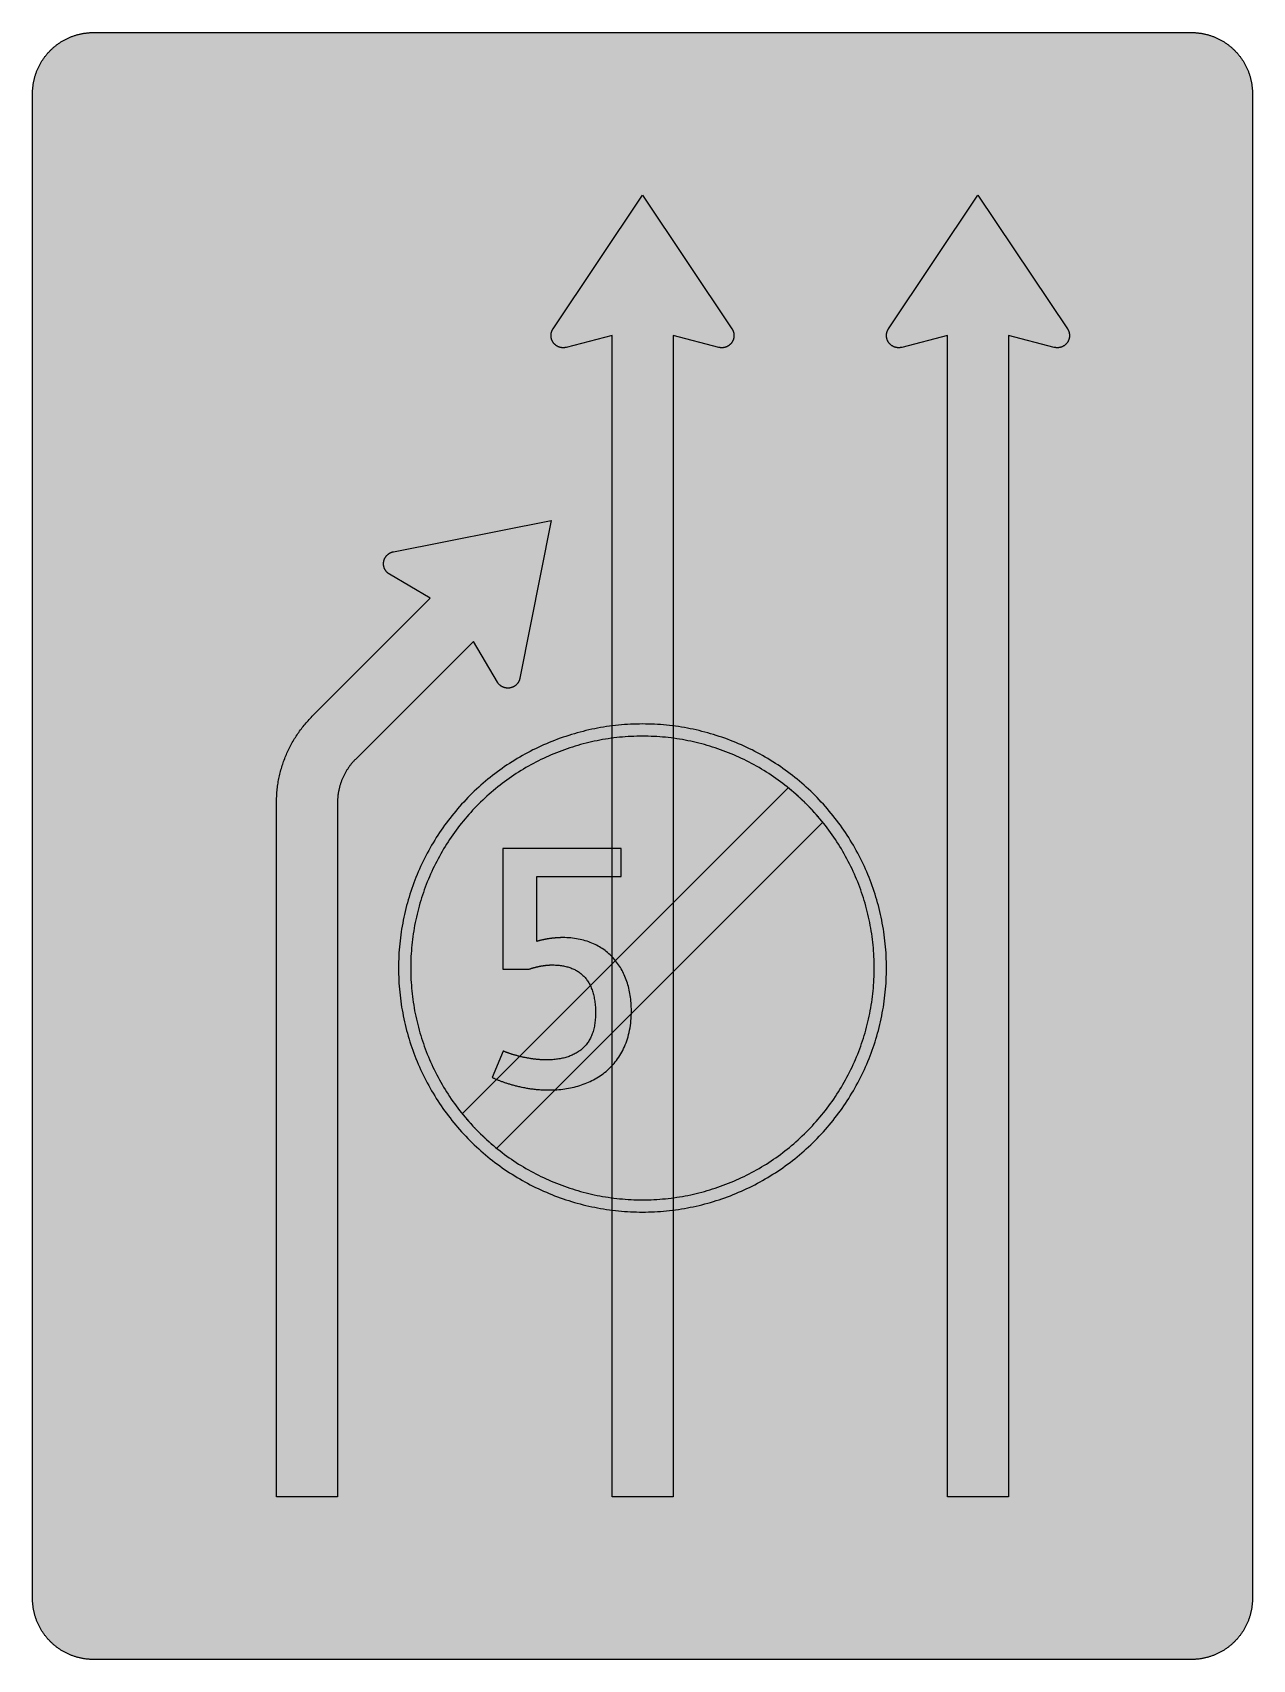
# Model space of a CAD drawing. Header units: millimetres. Extents: x 0 to 423, y 0 to 564.
import ezdxf

# ---------------------------------------------------------------- set-up
doc = ezdxf.new("R2010")
doc.units = ezdxf.units.MM

msp = doc.modelspace()

# ---------------------------------------------------------------- hatches: boundary and pattern name
for color, points in [(254, [(21.2189, 0.0537), (20.955, 0.0533), (20.6934, 0.0584), (20.4292, 0.066), (20.1676, 0.0787), (19.906, 0.094), (19.6469, 0.1118), (19.3853, 0.1321), (19.1262, 0.1549), (18.8671, 0.1829), (18.608, 0.2134), (18.349, 0.2464), (18.0924, 0.2845), (17.8359, 0.3251), (17.5793, 0.3683), (17.3253, 0.414), (17.0688, 0.4623), (16.8148, 0.5156), (16.5633, 0.5715), (16.3093, 0.6299), (16.0579, 0.6909), (15.809, 0.7544), (15.56, 0.823), (15.3111, 0.8941), (15.0622, 0.9677), (14.8158, 1.0439), (14.5694, 1.1227), (14.3256, 1.2065), (14.0818, 1.2903), (13.8379, 1.3792), (13.5966, 1.4707), (13.3579, 1.5672), (13.1191, 1.6637), (12.8803, 1.7628), (12.6441, 1.8669), (12.4079, 1.9736), (12.1742, 2.0803), (11.9405, 2.192), (11.7094, 2.3089), (11.4808, 2.4257), (11.2522, 2.5451), (11.0236, 2.6695), (10.7975, 2.794), (10.574, 2.9235), (10.3505, 3.0556), (10.1295, 3.1877), (9.9111, 3.3249), (9.6926, 3.4646), (9.4742, 3.6068), (9.2608, 3.7541), (9.0475, 3.9014), (8.8341, 4.0513), (8.6258, 4.2037), (8.4176, 4.3612), (8.2118, 4.5187), (8.0061, 4.6812), (7.8029, 4.8438), (7.6022, 5.0114), (7.4041, 5.1816), (7.206, 5.3518), (7.0129, 5.527), (6.8174, 5.7048), (6.6269, 5.8826), (6.4389, 6.0655), (6.2509, 6.2509), (6.0655, 6.4389), (5.8852, 6.6269), (5.7048, 6.8174), (5.527, 7.0104), (5.3518, 7.206), (5.1816, 7.4041), (5.0114, 7.6022), (4.8463, 7.8029), (4.6812, 8.0061), (4.5187, 8.2118), (4.3612, 8.4176), (4.2062, 8.6258), (4.0513, 8.8341), (3.9014, 9.0475), (3.7541, 9.2608), (3.6068, 9.4742), (3.4646, 9.6926), (3.3249, 9.9085), (3.1877, 10.1295), (3.0556, 10.3505), (2.9235, 10.574), (2.794, 10.7975), (2.6695, 11.0236), (2.5451, 11.2522), (2.4257, 11.4808), (2.3063, 11.7094), (2.192, 11.9405), (2.0803, 12.1742), (1.971, 12.4079), (1.8669, 12.6441), (1.7628, 12.8803), (1.6637, 13.1191), (1.5646, 13.3579), (1.4707, 13.5966), (1.3792, 13.8379), (1.2903, 14.0818), (1.2065, 14.3256), (1.1227, 14.5694), (1.0439, 14.8158), (0.9652, 15.0622), (0.8915, 15.3111), (0.823, 15.56), (0.7544, 15.809), (0.6883, 16.0604), (0.6274, 16.3119), (0.569, 16.5633), (0.5131, 16.8148), (0.4623, 17.0688), (0.4115, 17.3253), (0.3658, 17.5793), (0.3226, 17.8359), (0.2819, 18.0924), (0.2464, 18.3515), (0.2134, 18.608), (0.1829, 18.8671), (0.1549, 19.1262), (0.1295, 19.3878), (0.1092, 19.6469), (0.0914, 19.9085), (0.0762, 20.1701), (0.066, 20.4318), (0.0584, 20.6934), (0.0533, 20.955), (0.0508, 21.2192), (0.0522, 543.3314), (0.0533, 543.593), (0.0584, 543.8546), (0.066, 544.1188), (0.0762, 544.3804), (0.0914, 544.642), (0.1092, 544.9011), (0.1295, 545.1627), (0.1549, 545.4218), (0.1829, 545.6809), (0.2134, 545.94), (0.2464, 546.1991), (0.2819, 546.4556), (0.3226, 546.7121), (0.3658, 546.9687), (0.4115, 547.2227), (0.4623, 547.4792), (0.5131, 547.7332), (0.569, 547.9847), (0.6274, 548.2387), (0.6883, 548.4876), (0.7544, 548.7391), (0.823, 548.988), (0.8915, 549.2369), (0.9652, 549.4858), (1.0439, 549.7322), (1.1227, 549.9786), (1.2065, 550.2224), (1.2903, 550.4663), (1.3792, 550.7076), (1.4707, 550.9489), (1.5646, 551.1902), (1.6637, 551.4289), (1.7628, 551.6677), (1.8669, 551.9039), (1.971, 552.1401), (2.0803, 552.3738), (2.192, 552.6049), (2.3063, 552.8386), (2.4257, 553.0672), (2.5451, 553.2958), (2.6695, 553.5244), (2.794, 553.7505), (2.9235, 553.974), (3.0556, 554.1975), (3.1877, 554.4185), (3.3249, 554.6369), (3.4646, 554.8554), (3.6068, 555.0738), (3.7541, 555.2872), (3.9014, 555.5005), (4.0513, 555.7114), (4.2062, 555.9222), (4.3612, 556.1305), (4.5187, 556.3362), (4.6812, 556.5419), (4.8463, 556.7451), (5.0114, 556.9458), (5.1816, 557.1439), (5.3518, 557.342), (5.527, 557.5351), (5.7048, 557.7281), (5.8852, 557.9212), (6.0655, 558.1091), (6.2509, 558.2971), (6.4389, 558.4825), (6.6269, 558.6628), (6.8174, 558.8432), (7.0129, 559.021), (7.206, 559.1937), (7.4041, 559.3664), (7.6022, 559.5366), (7.8029, 559.7017), (8.0061, 559.8668), (8.2118, 560.0268), (8.4176, 560.1868), (8.6258, 560.3418), (8.8341, 560.4967), (9.0475, 560.6466), (9.2608, 560.7939), (9.4742, 560.9387), (9.6926, 561.0835), (9.9111, 561.2232), (10.1295, 561.3603), (10.3505, 561.4924), (10.574, 561.6245), (10.7975, 561.754), (11.0236, 561.8785), (11.2522, 562.0029), (11.4808, 562.1223), (11.7094, 562.2392), (11.9405, 562.356), (12.1742, 562.4678), (12.4079, 562.5744), (12.6441, 562.6811), (12.8803, 562.7853), (13.1191, 562.8843), (13.3579, 562.9834), (13.5966, 563.0774), (13.8379, 563.1688), (14.0818, 563.2577), (14.3256, 563.3415), (14.5694, 563.4253), (14.8158, 563.5041), (15.0622, 563.5803), (15.3111, 563.6539), (15.56, 563.7251), (15.809, 563.7936), (16.0579, 563.8571), (16.3093, 563.9206), (16.5633, 563.9791), (16.8148, 564.0349), (17.0688, 564.0857), (17.3253, 564.1365), (17.5793, 564.1823), (17.8359, 564.2254), (18.0924, 564.2635), (18.349, 564.3016), (18.608, 564.3347), (18.8671, 564.3651), (19.1262, 564.3931), (19.3853, 564.4185), (19.6469, 564.4388), (19.906, 564.4566), (20.1676, 564.4718), (20.4292, 564.482), (20.6934, 564.4896), (20.955, 564.4947), (21.2166, 564.4972), (402.2189, 564.4981), (402.4808, 564.4947), (402.7424, 564.4896), (403.0066, 564.482), (403.2682, 564.4718), (403.5298, 564.4566), (403.7889, 564.4388), (404.0505, 564.4185), (404.3096, 564.3931), (404.5687, 564.3651), (404.8277, 564.3347), (405.0868, 564.3016), (405.3434, 564.2635), (405.5999, 564.2254), (405.8564, 564.1823), (406.113, 564.1365), (406.367, 564.0857), (406.621, 564.0349), (406.875, 563.9791), (407.1264, 563.9206), (407.3779, 563.8571), (407.6268, 563.7936), (407.8783, 563.7251), (408.1272, 563.6539), (408.3736, 563.5803), (408.62, 563.5041), (408.8663, 563.4253), (409.1102, 563.3415), (409.354, 563.2577), (409.5979, 563.1688), (409.8392, 563.0774), (410.0805, 562.9834), (410.3192, 562.8843), (410.5554, 562.7853), (410.7942, 562.6811), (411.0279, 562.5744), (411.2616, 562.4678), (411.4952, 562.356), (411.7264, 562.2392), (411.9575, 562.1223), (412.1861, 562.0029), (412.4122, 561.8785), (412.6382, 561.754), (412.8643, 561.6245), (413.0853, 561.4924), (413.3063, 561.3603), (413.5272, 561.2232), (413.7457, 561.0835), (413.9616, 560.9387), (414.1775, 560.7939), (414.3908, 560.6466), (414.6017, 560.4967), (414.8125, 560.3418), (415.0208, 560.1868), (415.2265, 560.0268), (415.4297, 559.8668), (415.6329, 559.7017), (415.8336, 559.5366), (416.0342, 559.3664), (416.2298, 559.1937), (416.4254, 559.021), (416.6184, 558.8432), (416.8089, 558.6628), (416.9994, 558.4825), (417.1848, 558.2971), (417.3703, 558.1091), (417.5531, 557.9212), (417.7335, 557.7281), (417.9087, 557.5351), (418.084, 557.342), (418.2567, 557.1439), (418.4244, 556.9458), (418.592, 556.7451), (418.7546, 556.5419), (418.9171, 556.3362), (419.0746, 556.1305), (419.2321, 555.9222), (419.3845, 555.7114), (419.5369, 555.5005), (419.6842, 555.2872), (419.829, 555.0738), (419.9712, 554.8554), (420.1109, 554.6369), (420.2481, 554.4185), (420.3827, 554.1975), (420.5148, 553.974), (420.6418, 553.7505), (420.7688, 553.5244), (420.8907, 553.2958), (421.0126, 553.0672), (421.1295, 552.8386), (421.2438, 552.6049), (421.3555, 552.3738), (421.4647, 552.1401), (421.5689, 551.9039), (421.673, 551.6677), (421.7746, 551.4289), (421.8711, 551.1902), (421.9651, 550.9489), (422.0566, 550.7076), (422.1455, 550.4663), (422.2318, 550.2224), (422.3131, 549.9786), (422.3918, 549.7322), (422.4706, 549.4858), (422.5442, 549.2369), (422.6128, 548.988), (422.6814, 548.7391), (422.7449, 548.4876), (422.8084, 548.2387), (422.8668, 547.9847), (422.9227, 547.7332), (422.9735, 547.4792), (423.0243, 547.2227), (423.07, 546.9687), (423.1132, 546.7121), (423.1513, 546.4556), (423.1894, 546.1991), (423.2224, 545.94), (423.2529, 545.6809), (423.2808, 545.4218), (423.3037, 545.1627), (423.3266, 544.9011), (423.3443, 544.642), (423.357, 544.3804), (423.3697, 544.1188), (423.3774, 543.8546), (423.3824, 543.593), (423.385, 543.3314), (423.3855, 21.2203), (423.3824, 20.955), (423.3774, 20.6934), (423.3697, 20.4318), (423.357, 20.1701), (423.3443, 19.9085), (423.3266, 19.6469), (423.3037, 19.3878), (423.2808, 19.1262), (423.2529, 18.8671), (423.2224, 18.608), (423.1894, 18.3515), (423.1513, 18.0924), (423.1132, 17.8359), (423.07, 17.5793), (423.0243, 17.3253), (422.9735, 17.0688), (422.9227, 16.8148), (422.8668, 16.5633), (422.8084, 16.3119), (422.7449, 16.0604), (422.6814, 15.809), (422.6128, 15.56), (422.5442, 15.3111), (422.4706, 15.0622), (422.3918, 14.8158), (422.3131, 14.5694), (422.2318, 14.3256), (422.1455, 14.0818), (422.0566, 13.8379), (421.9651, 13.5966), (421.8711, 13.3579), (421.7746, 13.1191), (421.673, 12.8803), (421.5689, 12.6441), (421.4647, 12.4079), (421.3555, 12.1742), (421.2438, 11.9405), (421.1295, 11.7094), (421.0126, 11.4808), (420.8907, 11.2522), (420.7688, 11.0236), (420.6418, 10.7975), (420.5148, 10.574), (420.3827, 10.3505), (420.2481, 10.1295), (420.1109, 9.9085), (419.9712, 9.6926), (419.829, 9.4742), (419.6842, 9.2608), (419.5369, 9.0475), (419.3845, 8.8341), (419.2321, 8.6258), (419.0746, 8.4176), (418.9171, 8.2118), (418.7546, 8.0061), (418.592, 7.8029), (418.4244, 7.6022), (418.2567, 7.4041), (418.084, 7.206), (417.9087, 7.0104), (417.7335, 6.8174), (417.5531, 6.6269), (417.3703, 6.4389), (417.1848, 6.2509), (416.9994, 6.0655), (416.8089, 5.8826), (416.6184, 5.7048), (416.4254, 5.527), (416.2298, 5.3518), (416.0342, 5.1816), (415.8336, 5.0114), (415.6329, 4.8438), (415.4297, 4.6812), (415.2265, 4.5187), (415.0208, 4.3612), (414.8125, 4.2037), (414.6017, 4.0513), (414.3908, 3.9014), (414.1775, 3.7541), (413.9616, 3.6068), (413.7457, 3.4646), (413.5272, 3.3249), (413.3063, 3.1877), (413.0853, 3.0556), (412.8643, 2.9235), (412.6382, 2.794), (412.4122, 2.6695), (412.1861, 2.5451), (411.9575, 2.4257), (411.7264, 2.3089), (411.4952, 2.192), (411.2616, 2.0803), (411.0279, 1.9736), (410.7942, 1.8669), (410.5554, 1.7628), (410.3192, 1.6637), (410.0805, 1.5672), (409.8392, 1.4707), (409.5979, 1.3792), (409.354, 1.2903), (409.1102, 1.2065), (408.8663, 1.1227), (408.62, 1.0439), (408.3736, 0.9677), (408.1272, 0.8941), (407.8783, 0.823), (407.6268, 0.7544), (407.3779, 0.6909), (407.1264, 0.6299), (406.875, 0.5715), (406.621, 0.5156), (406.367, 0.4623), (406.113, 0.414), (405.8564, 0.3683), (405.5999, 0.3251), (405.3434, 0.2845), (405.0868, 0.2464), (404.8277, 0.2134), (404.5687, 0.1829), (404.3096, 0.1549), (404.0505, 0.1321), (403.7889, 0.1118), (403.5298, 0.094), (403.2682, 0.0787), (403.0066, 0.066), (402.7424, 0.0584), (402.4808, 0.0533), (402.2166, 0.0533)]), (59, [(201.1355, 459.3703), (185.2605, 455.2703), (185.2422, 455.2645), (185.227, 455.262), (185.2117, 455.2569), (185.1939, 455.2518), (185.1787, 455.2493), (185.1609, 455.2442), (185.1457, 455.2417), (185.1304, 455.2366), (185.1127, 455.234), (185.0974, 455.2315), (185.0796, 455.2264), (185.0644, 455.2239), (185.0492, 455.2213), (185.0314, 455.2163), (185.0161, 455.2137), (184.9984, 455.2112), (184.9831, 455.2086), (184.9653, 455.2036), (184.9501, 455.201), (184.9323, 455.1985), (184.9171, 455.1959), (184.8993, 455.1934), (184.8841, 455.1909), (184.8688, 455.1883), (184.851, 455.1858), (184.8358, 455.1832), (184.818, 455.1807), (184.8028, 455.1782), (184.785, 455.1756), (184.7698, 455.1731), (184.752, 455.1705), (184.7342, 455.168), (184.719, 455.168), (184.7012, 455.1655), (184.6859, 455.1629), (184.6682, 455.1604), (184.6529, 455.1604), (184.6351, 455.1578), (184.6199, 455.1553), (184.6021, 455.1553), (184.5869, 455.1528), (184.5691, 455.1502), (184.5513, 455.1502), (184.5361, 455.1477), (184.5183, 455.1477), (184.5031, 455.1451), (184.4853, 455.1451), (184.47, 455.1451), (184.4523, 455.1426), (184.4345, 455.1426), (184.4192, 455.1401), (184.4015, 455.1401), (184.3862, 455.1401), (184.3684, 455.1401), (184.3532, 455.1375), (184.3354, 455.1375), (184.3176, 455.1375), (184.3024, 455.1375), (184.2846, 455.1375), (184.2694, 455.135), (184.2516, 455.135), (184.2338, 455.135), (184.2186, 455.135), (184.2008, 455.135), (184.0916, 455.1375), (183.9824, 455.1401), (183.8757, 455.1477), (183.769, 455.1578), (183.6623, 455.1705), (183.5556, 455.1832), (183.4515, 455.201), (183.3474, 455.2213), (183.2458, 455.2442), (183.1442, 455.2696), (183.0426, 455.295), (182.9435, 455.3255), (182.8444, 455.3585), (182.7454, 455.3915), (182.6489, 455.4296), (182.5523, 455.4677), (182.4584, 455.5084), (182.3669, 455.5541), (182.2729, 455.5998), (182.184, 455.6455), (182.0951, 455.6963), (182.0062, 455.7497), (181.9199, 455.803), (181.8335, 455.8589), (181.7497, 455.9173), (181.6684, 455.9757), (181.5871, 456.0392), (181.5084, 456.1027), (181.4297, 456.1688), (181.356, 456.2348), (181.2798, 456.3034), (181.2087, 456.3745), (181.1376, 456.4482), (181.0664, 456.5218), (181.0004, 456.598), (180.9344, 456.6768), (180.8709, 456.7555), (180.8099, 456.8368), (180.7489, 456.9181), (180.6905, 457.0019), (180.6346, 457.0882), (180.5813, 457.1746), (180.528, 457.261), (180.4797, 457.3499), (180.4314, 457.4413), (180.3857, 457.5327), (180.3425, 457.6267), (180.2994, 457.7207), (180.2613, 457.8172), (180.2257, 457.9137), (180.1901, 458.0103), (180.1571, 458.1093), (180.1292, 458.2109), (180.1012, 458.31), (180.0758, 458.4116), (180.053, 458.5157), (180.0327, 458.6199), (180.0174, 458.724), (180.0022, 458.8307), (179.9895, 458.9374), (179.9793, 459.044), (179.9742, 459.1507), (179.9692, 459.2599), (179.9666, 459.3692), (179.9666, 459.4073), (179.9692, 459.4479), (179.9692, 459.486), (179.9717, 459.5266), (179.9717, 459.5647), (179.9742, 459.6054), (179.9768, 459.6435), (179.9793, 459.6816), (179.9819, 459.7222), (179.9869, 459.7603), (179.9895, 459.7984), (179.9946, 459.8365), (179.9971, 459.8772), (180.0022, 459.9153), (180.0073, 459.9534), (180.0149, 459.9915), (180.02, 460.0321), (180.025, 460.0702), (180.0327, 460.1083), (180.0403, 460.1464), (180.0479, 460.1845), (180.0555, 460.2226), (180.0631, 460.2607), (180.0708, 460.2988), (180.0809, 460.3369), (180.0885, 460.375), (180.0987, 460.4131), (180.1089, 460.4487), (180.119, 460.4868), (180.1292, 460.5249), (180.1393, 460.563), (180.1495, 460.5985), (180.1622, 460.6366), (180.1749, 460.6722), (180.1851, 460.7103), (180.1978, 460.7484), (180.2105, 460.7839), (180.2257, 460.8195), (180.2384, 460.8576), (180.2511, 460.8932), (180.2663, 460.9287), (180.2816, 460.9668), (180.2968, 461.0024), (180.3121, 461.0379), (180.3273, 461.0735), (180.3425, 461.1091), (180.3578, 461.1446), (180.3756, 461.1802), (180.3933, 461.2157), (180.4086, 461.2488), (180.4264, 461.2843), (180.4441, 461.3199), (180.4619, 461.3529), (180.4822, 461.3885), (180.5, 461.424), (180.5203, 461.457), (180.5381, 461.4901), (180.5584, 461.5256), (180.5788, 461.5586), (180.5991, 461.5917), (180.6194, 461.6247), (180.6423, 461.6577), (180.6626, 461.6907), (180.6854, 461.7237), (211.7189, 508.0536), (242.7538, 461.7251), (242.7732, 461.6907), (242.7961, 461.6577), (242.8164, 461.6247), (242.8367, 461.5917), (242.857, 461.5586), (242.8773, 461.5256), (242.8977, 461.4901), (242.918, 461.457), (242.9358, 461.424), (242.9561, 461.3885), (242.9739, 461.3529), (242.9916, 461.3199), (243.0094, 461.2843), (243.0272, 461.2488), (243.045, 461.2157), (243.0602, 461.1802), (243.078, 461.1446), (243.0932, 461.1091), (243.111, 461.0735), (243.1263, 461.0379), (243.1415, 461.0024), (243.1542, 460.9668), (243.1694, 460.9287), (243.1847, 460.8932), (243.1974, 460.8576), (243.2126, 460.8195), (243.2253, 460.7839), (243.238, 460.7484), (243.2507, 460.7103), (243.2609, 460.6722), (243.2736, 460.6366), (243.2863, 460.5985), (243.2964, 460.563), (243.3066, 460.5249), (243.3168, 460.4868), (243.3269, 460.4487), (243.3371, 460.4131), (243.3472, 460.375), (243.3549, 460.3369), (243.365, 460.2988), (243.3726, 460.2607), (243.3803, 460.2226), (243.3879, 460.1845), (243.3955, 460.1464), (243.4031, 460.1083), (243.4082, 460.0702), (243.4158, 460.0321), (243.4209, 459.9915), (243.426, 459.9534), (243.4311, 459.9153), (243.4361, 459.8772), (243.4412, 459.8365), (243.4463, 459.7984), (243.4488, 459.7603), (243.4539, 459.7222), (243.4565, 459.6816), (243.459, 459.6435), (243.4615, 459.6054), (243.4641, 459.5647), (243.4641, 459.5266), (243.4666, 459.486), (243.4666, 459.4479), (243.4666, 459.4073), (243.4666, 459.3692), (243.4666, 459.2599), (243.4615, 459.1507), (243.4565, 459.044), (243.4463, 458.9374), (243.4336, 458.8307), (243.4184, 458.724), (243.4006, 458.6199), (243.3828, 458.5157), (243.3599, 458.4116), (243.3345, 458.31), (243.3066, 458.2109), (243.2761, 458.1093), (243.2456, 458.0103), (243.2101, 457.9137), (243.1745, 457.8172), (243.1339, 457.7207), (243.0932, 457.6267), (243.0501, 457.5327), (243.0043, 457.4413), (242.9561, 457.3499), (242.9078, 457.261), (242.8545, 457.1746), (242.8011, 457.0882), (242.7453, 457.0019), (242.6868, 456.9181), (242.6259, 456.8368), (242.5649, 456.7555), (242.5014, 456.6768), (242.4354, 456.598), (242.3668, 456.5218), (242.2982, 456.4482), (242.2271, 456.3745), (242.156, 456.3034), (242.0798, 456.2348), (242.0061, 456.1688), (241.9274, 456.1027), (241.8486, 456.0392), (241.7674, 455.9757), (241.6861, 455.9173), (241.6023, 455.8589), (241.5159, 455.803), (241.4295, 455.7497), (241.3406, 455.6963), (241.2517, 455.6455), (241.1628, 455.5998), (241.0689, 455.5541), (240.9774, 455.5084), (240.8834, 455.4677), (240.7869, 455.4296), (240.6904, 455.3915), (240.5913, 455.3585), (240.4923, 455.3255), (240.3932, 455.295), (240.2916, 455.2696), (240.19, 455.2442), (240.0884, 455.2213), (239.9843, 455.201), (239.8801, 455.1832), (239.7735, 455.1705), (239.6668, 455.1578), (239.5601, 455.1477), (239.4534, 455.1401), (239.3442, 455.1375), (239.235, 455.135), (239.2172, 455.135), (239.202, 455.135), (239.1842, 455.135), (239.1664, 455.135), (239.1512, 455.1375), (239.1334, 455.1375), (239.1181, 455.1375), (239.1004, 455.1375), (239.0851, 455.1375), (239.0673, 455.1401), (239.0496, 455.1401), (239.0343, 455.1401), (239.0165, 455.1401), (239.0013, 455.1426), (238.9835, 455.1426), (238.9683, 455.1451), (238.9505, 455.1451), (238.9327, 455.1451), (238.9175, 455.1477), (238.8997, 455.1477), (238.8845, 455.1502), (238.8667, 455.1502), (238.8514, 455.1528), (238.8337, 455.1553), (238.8184, 455.1553), (238.8006, 455.1578), (238.7829, 455.1604), (238.7676, 455.1604), (238.7498, 455.1629), (238.7346, 455.1655), (238.7168, 455.168), (238.7016, 455.168), (238.6838, 455.1705), (238.6686, 455.1731), (238.6508, 455.1756), (238.6355, 455.1782), (238.6178, 455.1807), (238.6025, 455.1832), (238.5847, 455.1858), (238.5695, 455.1883), (238.5517, 455.1909), (238.5365, 455.1934), (238.5187, 455.1959), (238.5035, 455.1985), (238.4857, 455.201), (238.4704, 455.2036), (238.4527, 455.2086), (238.4374, 455.2112), (238.4196, 455.2137), (238.4044, 455.2163), (238.3892, 455.2213), (238.3714, 455.2239), (238.3561, 455.2264), (238.3384, 455.2315), (238.3231, 455.234), (238.3053, 455.2366), (238.2901, 455.2417), (238.2723, 455.2442), (238.2571, 455.2493), (238.2418, 455.2518), (238.2241, 455.2569), (238.2088, 455.262), (238.191, 455.2645), (238.1758, 455.2696), (222.3022, 459.3703), (222.3022, 56.4981), (201.1355, 56.4981)]), (59, [(317.5522, 459.3703), (301.6772, 455.2703), (301.6606, 455.2645), (301.6428, 455.262), (301.6275, 455.2569), (301.6123, 455.2518), (301.5945, 455.2493), (301.5793, 455.2442), (301.5615, 455.2417), (301.5463, 455.2366), (301.531, 455.234), (301.5132, 455.2315), (301.498, 455.2264), (301.4802, 455.2239), (301.465, 455.2213), (301.4472, 455.2163), (301.432, 455.2137), (301.4167, 455.2112), (301.3989, 455.2086), (301.3837, 455.2036), (301.3659, 455.201), (301.3507, 455.1985), (301.3329, 455.1959), (301.3177, 455.1934), (301.2999, 455.1909), (301.2846, 455.1883), (301.2669, 455.1858), (301.2516, 455.1832), (301.2338, 455.1807), (301.2186, 455.1782), (301.2008, 455.1756), (301.1856, 455.1731), (301.1678, 455.1705), (301.1526, 455.168), (301.1348, 455.168), (301.1195, 455.1655), (301.1018, 455.1629), (301.0865, 455.1604), (301.0687, 455.1604), (301.0535, 455.1578), (301.0357, 455.1553), (301.0179, 455.1553), (301.0027, 455.1528), (300.9849, 455.1502), (300.9697, 455.1502), (300.9519, 455.1477), (300.9367, 455.1477), (300.9189, 455.1451), (300.9036, 455.1451), (300.8859, 455.1451), (300.8681, 455.1426), (300.8528, 455.1426), (300.8351, 455.1401), (300.8198, 455.1401), (300.802, 455.1401), (300.7843, 455.1401), (300.769, 455.1375), (300.7512, 455.1375), (300.736, 455.1375), (300.7182, 455.1375), (300.7004, 455.1375), (300.6852, 455.135), (300.6674, 455.135), (300.6522, 455.135), (300.6344, 455.135), (300.6166, 455.135), (300.5074, 455.1375), (300.4007, 455.1401), (300.2915, 455.1477), (300.1848, 455.1578), (300.0781, 455.1705), (299.974, 455.1832), (299.8673, 455.201), (299.7657, 455.2213), (299.6616, 455.2442), (299.56, 455.2696), (299.4584, 455.295), (299.3593, 455.3255), (299.2603, 455.3585), (299.1612, 455.3915), (299.0647, 455.4296), (298.9707, 455.4677), (298.8767, 455.5084), (298.7827, 455.5541), (298.6913, 455.5998), (298.5999, 455.6455), (298.511, 455.6963), (298.4221, 455.7497), (298.3357, 455.803), (298.2519, 455.8589), (298.1681, 455.9173), (298.0842, 455.9757), (298.0055, 456.0392), (297.9242, 456.1027), (297.848, 456.1688), (297.7718, 456.2348), (297.6982, 456.3034), (297.6245, 456.3745), (297.5534, 456.4482), (297.4848, 456.5218), (297.4162, 456.598), (297.3502, 456.6768), (297.2867, 456.7555), (297.2257, 456.8368), (297.1648, 456.9181), (297.1063, 457.0019), (297.0505, 457.0882), (296.9971, 457.1746), (296.9463, 457.261), (296.8955, 457.3499), (296.8473, 457.4413), (296.8015, 457.5327), (296.7584, 457.6267), (296.7177, 457.7207), (296.6771, 457.8172), (296.6415, 457.9137), (296.606, 458.0103), (296.5755, 458.1093), (296.545, 458.2109), (296.5171, 458.31), (296.4917, 458.4116), (296.4713, 458.5157), (296.451, 458.6199), (296.4332, 458.724), (296.418, 458.8307), (296.4053, 458.9374), (296.3977, 459.044), (296.3901, 459.1507), (296.385, 459.2599), (296.385, 459.3692), (296.385, 459.4073), (296.385, 459.4479), (296.385, 459.486), (296.3875, 459.5266), (296.3901, 459.5647), (296.3901, 459.6054), (296.3926, 459.6435), (296.3951, 459.6816), (296.4002, 459.7222), (296.4028, 459.7603), (296.4053, 459.7984), (296.4104, 459.8365), (296.4155, 459.8772), (296.4205, 459.9153), (296.4256, 459.9534), (296.4307, 459.9915), (296.4358, 460.0321), (296.4434, 460.0702), (296.4485, 460.1083), (296.4561, 460.1464), (296.4637, 460.1845), (296.4713, 460.2226), (296.479, 460.2607), (296.4866, 460.2988), (296.4967, 460.3369), (296.5069, 460.375), (296.5145, 460.4131), (296.5247, 460.4487), (296.5348, 460.4868), (296.545, 460.5249), (296.5552, 460.563), (296.5679, 460.5985), (296.578, 460.6366), (296.5907, 460.6722), (296.6034, 460.7103), (296.6161, 460.7484), (296.6288, 460.7839), (296.6415, 460.8195), (296.6542, 460.8576), (296.6695, 460.8932), (296.6822, 460.9287), (296.6974, 460.9668), (296.7126, 461.0024), (296.7279, 461.0379), (296.7431, 461.0735), (296.7584, 461.1091), (296.7761, 461.1446), (296.7914, 461.1802), (296.8092, 461.2157), (296.8269, 461.2488), (296.8447, 461.2843), (296.8625, 461.3199), (296.8803, 461.3529), (296.8981, 461.3885), (296.9158, 461.424), (296.9362, 461.457), (296.9565, 461.4901), (296.9743, 461.5256), (296.9946, 461.5586), (297.0149, 461.5917), (297.0378, 461.6247), (297.0581, 461.6577), (297.0784, 461.6907), (297.1013, 461.7237), (328.1355, 508.0536), (359.1705, 461.7251), (359.1916, 461.6907), (359.2119, 461.6577), (359.2322, 461.6247), (359.2551, 461.5917), (359.2754, 461.5586), (359.2957, 461.5256), (359.3135, 461.4901), (359.3338, 461.457), (359.3541, 461.424), (359.3719, 461.3885), (359.3897, 461.3529), (359.4075, 461.3199), (359.4252, 461.2843), (359.443, 461.2488), (359.4608, 461.2157), (359.4786, 461.1802), (359.4938, 461.1446), (359.5116, 461.1091), (359.5268, 461.0735), (359.5421, 461.0379), (359.5573, 461.0024), (359.5726, 460.9668), (359.5878, 460.9287), (359.6005, 460.8932), (359.6157, 460.8576), (359.6284, 460.8195), (359.6411, 460.7839), (359.6538, 460.7484), (359.6665, 460.7103), (359.6792, 460.6722), (359.6894, 460.6366), (359.7021, 460.5985), (359.7123, 460.563), (359.725, 460.5249), (359.7351, 460.4868), (359.7453, 460.4487), (359.7529, 460.4131), (359.7631, 460.375), (359.7732, 460.3369), (359.7808, 460.2988), (359.7885, 460.2607), (359.7986, 460.2226), (359.8062, 460.1845), (359.8113, 460.1464), (359.8189, 460.1083), (359.8266, 460.0702), (359.8316, 460.0321), (359.8393, 459.9915), (359.8443, 459.9534), (359.8494, 459.9153), (359.8545, 459.8772), (359.8596, 459.8365), (359.8621, 459.7984), (359.8672, 459.7603), (359.8697, 459.7222), (359.8723, 459.6816), (359.8748, 459.6435), (359.8774, 459.6054), (359.8799, 459.5647), (359.8824, 459.5266), (359.8824, 459.486), (359.8824, 459.4479), (359.885, 459.4073), (359.885, 459.3692), (359.8824, 459.2599), (359.8799, 459.1507), (359.8723, 459.044), (359.8621, 458.9374), (359.8494, 458.8307), (359.8367, 458.724), (359.8189, 458.6199), (359.7986, 458.5157), (359.7758, 458.4116), (359.7504, 458.31), (359.725, 458.2109), (359.6945, 458.1093), (359.6615, 458.0103), (359.6284, 457.9137), (359.5903, 457.8172), (359.5522, 457.7207), (359.5116, 457.6267), (359.4659, 457.5327), (359.4202, 457.4413), (359.3744, 457.3499), (359.3236, 457.261), (359.2703, 457.1746), (359.217, 457.0882), (359.1611, 457.0019), (359.1027, 456.9181), (359.0442, 456.8368), (358.9807, 456.7555), (358.9172, 456.6768), (358.8512, 456.598), (358.7852, 456.5218), (358.7166, 456.4482), (358.6455, 456.3745), (358.5718, 456.3034), (358.4981, 456.2348), (358.4219, 456.1688), (358.3432, 456.1027), (358.2645, 456.0392), (358.1832, 455.9757), (358.1019, 455.9173), (358.0181, 455.8589), (357.9317, 455.803), (357.8454, 455.7497), (357.759, 455.6963), (357.6701, 455.6455), (357.5787, 455.5998), (357.4872, 455.5541), (357.3932, 455.5084), (357.2993, 455.4677), (357.2027, 455.4296), (357.1062, 455.3915), (357.0097, 455.3585), (356.9106, 455.3255), (356.809, 455.295), (356.71, 455.2696), (356.6084, 455.2442), (356.5042, 455.2213), (356.4001, 455.201), (356.296, 455.1832), (356.1893, 455.1705), (356.0826, 455.1578), (355.9759, 455.1477), (355.8692, 455.1401), (355.76, 455.1375), (355.6508, 455.135), (355.633, 455.135), (355.6178, 455.135), (355.6, 455.135), (355.5848, 455.135), (355.567, 455.1375), (355.5517, 455.1375), (355.534, 455.1375), (355.5162, 455.1375), (355.5009, 455.1375), (355.4832, 455.1401), (355.4679, 455.1401), (355.4501, 455.1401), (355.4349, 455.1401), (355.4171, 455.1426), (355.3993, 455.1426), (355.3841, 455.1451), (355.3663, 455.1451), (355.3511, 455.1451), (355.3333, 455.1477), (355.3181, 455.1477), (355.3003, 455.1502), (355.285, 455.1502), (355.2673, 455.1528), (355.2495, 455.1553), (355.2342, 455.1553), (355.2165, 455.1578), (355.2012, 455.1604), (355.1834, 455.1604), (355.1682, 455.1629), (355.1504, 455.1655), (355.1352, 455.168), (355.1174, 455.168), (355.1022, 455.1705), (355.0844, 455.1731), (355.0691, 455.1756), (355.0514, 455.1782), (355.0361, 455.1807), (355.0183, 455.1832), (355.0031, 455.1858), (354.9853, 455.1883), (354.9701, 455.1909), (354.9523, 455.1934), (354.9371, 455.1959), (354.9193, 455.1985), (354.904, 455.201), (354.8863, 455.2036), (354.871, 455.2086), (354.8532, 455.2112), (354.838, 455.2137), (354.8202, 455.2163), (354.805, 455.2213), (354.7872, 455.2239), (354.772, 455.2264), (354.7567, 455.2315), (354.7389, 455.234), (354.7237, 455.2366), (354.7059, 455.2417), (354.6907, 455.2442), (354.6729, 455.2493), (354.6577, 455.2518), (354.6424, 455.2569), (354.6246, 455.262), (354.6094, 455.2645), (354.5916, 455.2696), (338.7189, 459.3703), (338.7189, 56.4981), (317.5522, 56.4981)]), (59, [(138.0614, 368.2224), (123.9379, 376.5501), (123.8758, 376.5855), (123.8174, 376.621), (123.759, 376.6591), (123.7005, 376.6998), (123.6421, 376.7379), (123.5862, 376.7785), (123.5304, 376.8192), (123.477, 376.8623), (123.4211, 376.9055), (123.3678, 376.9487), (123.317, 376.9944), (123.2637, 377.0401), (123.2129, 377.0859), (123.1646, 377.1316), (123.1138, 377.1798), (123.0655, 377.2281), (123.0198, 377.2789), (122.9716, 377.3272), (122.9258, 377.378), (122.8801, 377.4288), (122.8369, 377.4821), (122.7938, 377.5354), (122.7506, 377.5888), (122.7099, 377.6421), (122.6693, 377.6955), (122.6287, 377.7513), (122.5906, 377.8072), (122.5525, 377.8631), (122.5169, 377.9215), (122.4788, 377.9774), (122.4458, 378.0358), (122.4102, 378.0942), (122.3772, 378.1552), (122.3442, 378.2136), (122.3137, 378.2746), (122.2832, 378.3355), (122.2553, 378.3965), (122.2248, 378.46), (122.1994, 378.521), (122.1715, 378.5845), (122.1461, 378.648), (122.1232, 378.7115), (122.0978, 378.775), (122.0775, 378.8385), (122.0546, 378.9045), (122.0343, 378.968), (122.0165, 379.034), (121.9962, 379.1001), (121.981, 379.1661), (121.9632, 379.2322), (121.9479, 379.3007), (121.9352, 379.3668), (121.9225, 379.4354), (121.9098, 379.5039), (121.8997, 379.57), (121.8895, 379.6386), (121.8819, 379.7071), (121.8743, 379.7783), (121.8667, 379.8468), (121.8616, 379.9154), (121.859, 379.984), (121.8565, 380.0551), (121.854, 380.1262), (121.854, 380.1948), (121.854, 380.2888), (121.8565, 380.3828), (121.8616, 380.4768), (121.8692, 380.5707), (121.8794, 380.6622), (121.8895, 380.7562), (121.9022, 380.8476), (121.9175, 380.939), (121.9352, 381.0279), (121.9556, 381.1168), (121.9759, 381.2057), (121.9987, 381.2946), (122.0216, 381.3835), (122.0495, 381.4699), (122.0775, 381.5563), (122.108, 381.6426), (122.1384, 381.7264), (122.174, 381.8103), (122.207, 381.8941), (122.2451, 381.9754), (122.2832, 382.0566), (122.3239, 382.1354), (122.367, 382.2167), (122.4102, 382.2929), (122.4559, 382.3716), (122.5017, 382.4478), (122.5499, 382.524), (122.6007, 382.5977), (122.6515, 382.6713), (122.7049, 382.7424), (122.7607, 382.8136), (122.8166, 382.8821), (122.8725, 382.9507), (122.9309, 383.0193), (122.9919, 383.0853), (123.0528, 383.1488), (123.1163, 383.2123), (123.1824, 383.2733), (123.2459, 383.3343), (123.3145, 383.3952), (123.383, 383.4536), (123.4516, 383.5095), (123.5227, 383.5654), (123.5939, 383.6187), (123.6675, 383.6695), (123.7437, 383.7203), (123.8174, 383.7711), (123.8961, 383.8169), (123.9723, 383.8651), (124.0536, 383.9083), (124.1323, 383.9515), (124.2136, 383.9921), (124.2974, 384.0328), (124.3787, 384.0709), (124.4651, 384.1064), (124.5489, 384.1394), (124.6353, 384.1725), (124.7216, 384.2029), (124.8105, 384.2334), (124.8994, 384.2588), (124.9909, 384.2842), (125.0798, 384.3071), (125.1737, 384.3299), (125.2652, 384.3477), (179.9689, 395.1647), (169.1555, 340.4605), (169.1361, 340.3676), (169.1132, 340.2762), (169.0903, 340.1847), (169.0649, 340.0933), (169.037, 340.0044), (169.0091, 339.918), (168.9786, 339.8291), (168.9456, 339.7428), (168.9125, 339.659), (168.8744, 339.5726), (168.8389, 339.4913), (168.7982, 339.4075), (168.7576, 339.3262), (168.7144, 339.2475), (168.6712, 339.1687), (168.623, 339.09), (168.5773, 339.0138), (168.5265, 338.9376), (168.4757, 338.8639), (168.4249, 338.7903), (168.3715, 338.7166), (168.3156, 338.6455), (168.2598, 338.5769), (168.2013, 338.5083), (168.1404, 338.4423), (168.0794, 338.3763), (168.0185, 338.3128), (167.955, 338.2493), (167.8889, 338.1858), (167.8229, 338.1273), (167.7568, 338.0689), (167.6883, 338.0105), (167.6197, 337.9546), (167.5486, 337.8987), (167.4749, 337.8479), (167.4038, 337.7946), (167.3276, 337.7463), (167.2539, 337.6981), (167.1777, 337.6498), (167.099, 337.6041), (167.0228, 337.5609), (166.9415, 337.5203), (166.8628, 337.4796), (166.7815, 337.4415), (166.6977, 337.4034), (166.6164, 337.3679), (166.5326, 337.3349), (166.4487, 337.3018), (166.3624, 337.2739), (166.276, 337.2434), (166.1897, 337.218), (166.1008, 337.1926), (166.0119, 337.1698), (165.923, 337.1494), (165.8341, 337.1317), (165.7426, 337.1139), (165.6537, 337.0986), (165.5623, 337.0859), (165.4683, 337.0732), (165.3769, 337.0656), (165.2829, 337.058), (165.1889, 337.0529), (165.0949, 337.0504), (165.0009, 337.0478), (164.9298, 337.0504), (164.8612, 337.0504), (164.7901, 337.0529), (164.7215, 337.058), (164.653, 337.0631), (164.5818, 337.0682), (164.5133, 337.0758), (164.4447, 337.0859), (164.3761, 337.0936), (164.3101, 337.1063), (164.2415, 337.1164), (164.1729, 337.1291), (164.1069, 337.1444), (164.0383, 337.1596), (163.9722, 337.1748), (163.9062, 337.1926), (163.8402, 337.2104), (163.7741, 337.2307), (163.7106, 337.251), (163.6446, 337.2714), (163.5811, 337.2942), (163.5176, 337.3171), (163.4515, 337.3425), (163.3906, 337.3679), (163.3271, 337.3933), (163.2636, 337.4212), (163.2026, 337.4492), (163.1417, 337.4796), (163.0807, 337.5076), (163.0197, 337.5406), (162.9613, 337.5711), (162.9004, 337.6066), (162.8419, 337.6397), (162.7835, 337.6752), (162.7276, 337.7108), (162.6692, 337.7489), (162.6133, 337.7844), (162.5575, 337.8251), (162.5016, 337.8632), (162.4482, 337.9038), (162.3949, 337.947), (162.3416, 337.9876), (162.2882, 338.0308), (162.2349, 338.0765), (162.1841, 338.1197), (162.1333, 338.1654), (162.085, 338.2137), (162.0342, 338.262), (161.986, 338.3102), (161.9377, 338.3585), (161.892, 338.4093), (161.8463, 338.4601), (161.8005, 338.5109), (161.7548, 338.5642), (161.7116, 338.6176), (161.6685, 338.6709), (161.6253, 338.7268), (161.5846, 338.7801), (161.544, 338.8385), (161.5034, 338.8944), (161.4653, 338.9528), (161.4272, 339.0113), (161.3916, 339.0697), (161.3535, 339.1306), (153.0283, 353.2558), (112.0856, 312.3128), (111.8997, 312.1254), (111.7168, 311.9349), (111.5365, 311.7444), (111.3612, 311.5513), (111.186, 311.3557), (111.0132, 311.1602), (110.8456, 310.9595), (110.678, 310.7588), (110.5154, 310.5556), (110.3528, 310.3524), (110.1954, 310.1467), (110.0379, 309.9384), (109.8855, 309.7276), (109.7356, 309.5168), (109.5858, 309.3034), (109.441, 309.0875), (109.2987, 308.8716), (109.159, 308.6532), (109.0219, 308.4347), (108.8873, 308.2112), (108.7552, 307.9902), (108.6282, 307.7642), (108.5012, 307.5381), (108.3793, 307.3121), (108.2573, 307.0835), (108.1405, 306.8523), (108.0262, 306.6212), (107.9144, 306.39), (107.8052, 306.1538), (107.6985, 305.9201), (107.5969, 305.6839), (107.4953, 305.4452), (107.3988, 305.2064), (107.3048, 304.9651), (107.2134, 304.7238), (107.1245, 304.4825), (107.0381, 304.2387), (106.9569, 303.9923), (106.8756, 303.7484), (106.7994, 303.5021), (106.7257, 303.2531), (106.6546, 303.0042), (106.5886, 302.7553), (106.5225, 302.5038), (106.4616, 302.2524), (106.4031, 302.0009), (106.3473, 301.7469), (106.2939, 301.4929), (106.2457, 301.2389), (106.1999, 300.9824), (106.1568, 300.7284), (106.1161, 300.4693), (106.0806, 300.2128), (106.045, 299.9537), (106.0145, 299.6971), (105.9891, 299.4355), (105.9637, 299.1764), (105.9434, 298.9174), (105.9256, 298.6557), (105.9104, 298.3941), (105.8977, 298.1325), (105.8901, 297.8709), (105.885, 297.6067), (105.885, 297.3451), (105.8855, 56.4981), (84.7189, 56.4981), (84.7189, 297.3458), (84.7217, 297.8709), (84.7319, 298.3967), (84.7471, 298.9199), (84.77, 299.4431), (84.7979, 299.9664), (84.8335, 300.4896), (84.8766, 301.0103), (84.9249, 301.5285), (84.9808, 302.0466), (85.0417, 302.5648), (85.1078, 303.0804), (85.1814, 303.596), (85.2627, 304.1091), (85.3465, 304.6222), (85.4405, 305.1327), (85.5396, 305.6433), (85.6437, 306.1513), (85.7555, 306.6567), (85.8723, 307.1597), (85.9942, 307.6626), (86.1238, 308.1655), (86.2584, 308.6633), (86.4006, 309.1612), (86.548, 309.6565), (86.7004, 310.1492), (86.8604, 310.642), (87.0255, 311.1322), (87.1957, 311.6174), (87.3735, 312.1025), (87.5563, 312.5851), (87.7468, 313.0677), (87.9399, 313.5452), (88.1405, 314.0202), (88.3463, 314.4952), (88.5596, 314.9651), (88.7781, 315.4324), (89.0016, 315.8998), (89.2302, 316.3621), (89.4639, 316.8218), (89.7052, 317.279), (89.9516, 317.7337), (90.203, 318.1858), (90.4596, 318.6328), (90.7237, 319.0799), (90.993, 319.5218), (91.2673, 319.9613), (91.5467, 320.3981), (91.8312, 320.8299), (92.1207, 321.2617), (92.4179, 321.6885), (92.7176, 322.1101), (93.025, 322.5292), (93.3374, 322.9458), (93.6549, 323.3598), (93.9775, 323.7687), (94.3051, 324.1726), (94.6379, 324.5739), (94.9782, 324.9727), (95.3211, 325.3664), (95.6691, 325.7575), (96.0247, 326.1436), (96.3828, 326.5272), (96.7486, 326.9031), (97.1169, 327.279)]), (254, [(296.3855, 239.9425), (296.3774, 240.9927), (296.357, 242.0442), (296.3266, 243.0932), (296.2808, 244.1397), (296.2224, 245.1837), (296.1513, 246.2276), (296.0675, 247.269), (295.971, 248.3079), (295.8617, 249.3467), (295.7373, 250.3805), (295.6027, 251.4143), (295.4553, 252.443), (295.2979, 253.4717), (295.1251, 254.4953), (294.9397, 255.5164), (294.7416, 256.5349), (294.5333, 257.5509), (294.3123, 258.5644), (294.0761, 259.5728), (293.8297, 260.5786), (293.5732, 261.5794), (293.3014, 262.5776), (293.0195, 263.5733), (292.7248, 264.5639), (292.4175, 265.5519), (292.1, 266.5349), (291.7698, 267.5128), (291.4269, 268.4882), (291.0713, 269.4584), (290.7055, 270.4236), (290.3296, 271.3838), (289.9385, 272.3413), (289.5397, 273.2913), (289.1257, 274.2387), (288.7015, 275.1811), (288.2671, 276.1158), (287.8201, 277.048), (287.3604, 277.9751), (286.8905, 278.8945), (286.4104, 279.8089), (285.9176, 280.7183), (285.4147, 281.6225), (284.8991, 282.5191), (284.3733, 283.4107), (283.8374, 284.2946), (283.2887, 285.1734), (282.7299, 286.0472), (282.1584, 286.9133), (281.5793, 287.7744), (280.9875, 288.6253), (280.3855, 289.4736), (279.7708, 290.3118), (279.146, 291.145), (278.511, 291.9705), (277.8658, 292.7883), (277.2105, 293.5986), (276.545, 294.4012), (275.8669, 295.1988), (275.1785, 295.9862), (274.4826, 296.766), (273.7739, 297.5381), (273.0551, 298.3027), (272.3261, 299.0596), (271.587, 299.8089), (270.8377, 300.548), (270.0807, 301.277), (269.3162, 301.9958), (268.544, 302.7045), (267.7643, 303.4005), (266.9769, 304.0888), (266.1793, 304.767), (265.3767, 305.4325), (264.5664, 306.0878), (263.7485, 306.7355), (262.923, 307.3679), (262.0899, 307.9928), (261.2517, 308.6075), (260.4033, 309.2094), (259.5499, 309.8013), (258.6914, 310.3829), (257.8252, 310.9519), (256.9515, 311.5107), (256.0726, 312.0593), (255.1887, 312.5953), (254.2972, 313.121), (253.4006, 313.6367), (252.4963, 314.1396), (251.587, 314.6323), (250.6726, 315.1149), (249.7531, 315.5848), (248.826, 316.042), (247.8938, 316.4891), (246.9591, 316.926), (246.0168, 317.3476), (245.0694, 317.7616), (244.1194, 318.1629), (243.1618, 318.5516), (242.2017, 318.93), (241.2365, 319.2958), (240.2662, 319.6488), (239.2909, 319.9917), (238.313, 320.3219), (237.33, 320.642), (236.3419, 320.9468), (235.3513, 321.2414), (234.3556, 321.5259), (233.3574, 321.7951), (232.3567, 322.0542), (231.3508, 322.3006), (230.3399, 322.5343), (229.329, 322.7553), (228.313, 322.9661), (227.2944, 323.1642), (226.2734, 323.3471), (225.2472, 323.5198), (224.221, 323.6798), (223.1898, 323.8271), (222.1586, 323.9618), (221.1222, 324.0837), (220.0859, 324.1929), (219.0471, 324.2894), (218.0057, 324.3732), (216.9617, 324.4444), (215.9152, 324.5028), (214.8688, 324.5485), (213.8197, 324.5815), (212.7707, 324.6018), (211.7166, 324.6069), (210.6651, 324.6018), (209.616, 324.5815), (208.567, 324.5485), (207.5205, 324.5028), (206.4741, 324.4444), (205.4301, 324.3732), (204.3887, 324.2894), (203.3499, 324.1929), (202.3135, 324.0837), (201.2772, 323.9618), (200.246, 323.8271), (199.2147, 323.6798), (198.1886, 323.5198), (197.165, 323.3471), (196.1413, 323.1642), (195.1228, 322.9661), (194.1068, 322.7553), (193.0959, 322.5343), (192.0875, 322.3006), (191.0817, 322.0542), (190.0784, 321.7951), (189.0801, 321.5259), (188.0845, 321.2414), (187.0939, 320.9468), (186.1083, 320.642), (185.1254, 320.3219), (184.1449, 319.9917), (183.1721, 319.6488), (182.2018, 319.2958), (181.2366, 318.93), (180.274, 318.5516), (179.3189, 318.1629), (178.3664, 317.7616), (177.419, 317.3476), (176.4792, 316.926), (175.5419, 316.4891), (174.6098, 316.042), (173.6852, 315.5848), (172.7657, 315.1149), (171.8488, 314.6323), (170.9395, 314.1396), (170.0378, 313.6367), (169.1411, 313.121), (168.2496, 312.5953), (167.3631, 312.0593), (166.4843, 311.5107), (165.6105, 310.9519), (164.7444, 310.3829), (163.8859, 309.8013), (163.0324, 309.2094), (162.1866, 308.6075), (161.3459, 307.9928), (160.5153, 307.3679), (159.6898, 306.7355), (158.8719, 306.0878), (158.0591, 305.4325), (157.2565, 304.767), (156.4615, 304.0888), (155.6741, 303.4005), (154.8917, 302.7045), (154.1196, 301.9958), (153.355, 301.277), (152.5981, 300.548), (151.8514, 299.8089), (151.1122, 299.0596), (150.3832, 298.3027), (149.6644, 297.5381), (148.9558, 296.766), (148.2573, 295.9862), (147.5689, 295.1988), (146.8933, 294.4012), (146.2253, 293.5986), (145.5699, 292.7883), (144.9248, 291.9705), (144.2898, 291.145), (143.6649, 290.3118), (143.0528, 289.4736), (142.4508, 288.6253), (141.859, 287.7744), (141.2773, 286.9133), (140.7058, 286.0472), (140.147, 285.1734), (139.6009, 284.2946), (139.0625, 283.4107), (138.5367, 282.5191), (138.0211, 281.6225), (137.5181, 280.7183), (137.0254, 279.8089), (136.5453, 278.8945), (136.0754, 277.9751), (135.6157, 277.048), (135.1686, 276.1158), (134.7343, 275.1811), (134.3101, 274.2387), (133.8986, 273.2913), (133.4973, 272.3413), (133.1062, 271.3838), (132.7302, 270.4236), (132.3645, 269.4584), (132.0089, 268.4882), (131.666, 267.5128), (131.3358, 266.5349), (131.0183, 265.5519), (130.7109, 264.5639), (130.4163, 263.5733), (130.1344, 262.5776), (129.8626, 261.5794), (129.6035, 260.5786), (129.3597, 259.5728), (129.1234, 258.5644), (128.9025, 257.5509), (128.6942, 256.5349), (128.4961, 255.5164), (128.3106, 254.4953), (128.1379, 253.4717), (127.9779, 252.443), (127.8306, 251.4143), (127.696, 250.3805), (127.574, 249.3467), (127.4648, 248.3079), (127.3683, 247.269), (127.2845, 246.2276), (127.2134, 245.1837), (127.1549, 244.1397), (127.1092, 243.0932), (127.0762, 242.0442), (127.0584, 240.9927), (127.0508, 239.9411), (127.0584, 238.8895), (127.0762, 237.838), (127.1092, 236.789), (127.1549, 235.7425), (127.2134, 234.6985), (127.2845, 233.6546), (127.3683, 232.6132), (127.4648, 231.5718), (127.574, 230.5355), (127.696, 229.5017), (127.8306, 228.4679), (127.9779, 227.4392), (128.1379, 226.4105), (128.3106, 225.3869), (128.4961, 224.3658), (128.6942, 223.3473), (128.9025, 222.3313), (129.1234, 221.3178), (129.3597, 220.3094), (129.6035, 219.3036), (129.8626, 218.3003), (130.1344, 217.3021), (130.4163, 216.3089), (130.7109, 215.3158), (131.0183, 214.3303), (131.3358, 213.3473), (131.666, 212.3669), (132.0089, 211.394), (132.3645, 210.4238), (132.7302, 209.4586), (133.1062, 208.4959), (133.4973, 207.5409), (133.8986, 206.5884), (134.3101, 205.6409), (134.7343, 204.7011), (135.1686, 203.7639), (135.6157, 202.8317), (136.0754, 201.9071), (136.5453, 200.9877), (137.0254, 200.0707), (137.5181, 199.1639), (138.0211, 198.2597), (138.5367, 197.3631), (139.0625, 196.4715), (139.6009, 195.5851), (140.147, 194.7062), (140.7058, 193.8325), (141.2773, 192.9663), (141.859, 192.1078), (142.4508, 191.2544), (143.0528, 190.4086), (143.6649, 189.5678), (144.2898, 188.7372), (144.9248, 187.9117), (145.5699, 187.0939), (146.2253, 186.2836), (146.8933, 185.4784), (147.5689, 184.6834), (148.2573, 183.896), (148.9558, 183.1137), (149.6644, 182.3415), (150.3832, 181.577), (151.1122, 180.8201), (151.8514, 180.0733), (152.5981, 179.3342), (153.355, 178.6052), (154.1196, 177.8864), (154.8917, 177.1777), (155.6741, 176.4792), (156.4615, 175.7909), (157.2565, 175.1152), (158.0591, 174.4472), (158.8719, 173.7919), (159.6898, 173.1467), (160.5153, 172.5117), (161.3459, 171.8869), (162.1866, 171.2747), (163.0324, 170.6728), (163.8859, 170.0809), (164.7444, 169.4993), (165.6105, 168.9303), (166.4843, 168.3715), (167.3631, 167.8229), (168.2496, 167.2844), (169.1411, 166.7586), (170.0378, 166.2455), (170.9395, 165.7401), (171.8488, 165.2499), (172.7657, 164.7673), (173.6852, 164.2974), (174.6098, 163.8402), (175.5419, 163.3931), (176.4792, 162.9562), (177.419, 162.5321), (178.3664, 162.1206), (179.3189, 161.7193), (180.274, 161.3306), (181.2366, 160.9522), (182.2018, 160.5864), (183.1721, 160.2334), (184.1449, 159.8905), (185.1254, 159.5603), (186.1083, 159.2402), (187.0939, 158.9354), (188.0845, 158.6408), (189.0801, 158.3563), (190.0784, 158.0871), (191.0817, 157.828), (192.0875, 157.5816), (193.0959, 157.3479), (194.1068, 157.1269), (195.1228, 156.9161), (196.1413, 156.7205), (197.165, 156.5351), (198.1886, 156.3624), (199.2147, 156.2024), (200.246, 156.0551), (201.2772, 155.9204), (202.3135, 155.7985), (203.3499, 155.6893), (204.3887, 155.5928), (205.4301, 155.509), (206.4741, 155.4378), (207.5205, 155.3794), (208.567, 155.3337), (209.616, 155.3007), (210.6651, 155.2804), (211.7166, 155.2753), (212.7707, 155.2804), (213.8197, 155.3007), (214.8688, 155.3337), (215.9152, 155.3794), (216.9617, 155.4378), (218.0057, 155.509), (219.0471, 155.5928), (220.0859, 155.6893), (221.1222, 155.7985), (222.1586, 155.9204), (223.1898, 156.0551), (224.221, 156.2024), (225.2472, 156.3624), (226.2734, 156.5351), (227.2944, 156.7205), (228.313, 156.9161), (229.329, 157.1269), (230.3399, 157.3479), (231.3508, 157.5816), (232.3567, 157.828), (233.3574, 158.0871), (234.3556, 158.3563), (235.3513, 158.6408), (236.3419, 158.9354), (237.33, 159.2402), (238.313, 159.5603), (239.2909, 159.8905), (240.2662, 160.2334), (241.2365, 160.5864), (242.2017, 160.9522), (243.1618, 161.3306), (244.1194, 161.7193), (245.0694, 162.1206), (246.0168, 162.5321), (246.9591, 162.9562), (247.8938, 163.3931), (248.826, 163.8402), (249.7531, 164.2974), (250.6726, 164.7673), (251.587, 165.2499), (252.4963, 165.7401), (253.4006, 166.2455), (254.2972, 166.7586), (255.1887, 167.2844), (256.0726, 167.8229), (256.9515, 168.3715), (257.8252, 168.9303), (258.6914, 169.4993), (259.5499, 170.0809), (260.4033, 170.6728), (261.2517, 171.2747), (262.0899, 171.8869), (262.923, 172.5117), (263.7485, 173.1467), (264.5664, 173.7919), (265.3767, 174.4472), (266.1793, 175.1152), (266.9769, 175.7909), (267.7643, 176.4792), (268.544, 177.1777), (269.3162, 177.8864), (270.0807, 178.6052), (270.8377, 179.3342), (271.587, 180.0733), (272.3261, 180.8201), (273.0551, 181.577), (273.7739, 182.3415), (274.4826, 183.1137), (275.1785, 183.896), (275.8669, 184.6834), (276.545, 185.4784), (277.2105, 186.2836), (277.8658, 187.0939), (278.511, 187.9117), (279.146, 188.7372), (279.7708, 189.5678), (280.3855, 190.4086), (280.9875, 191.2544), (281.5793, 192.1078), (282.1584, 192.9663), (282.7299, 193.8325), (283.2887, 194.7062), (283.8374, 195.5851), (284.3733, 196.4715), (284.8991, 197.3631), (285.4147, 198.2597), (285.9176, 199.1639), (286.4104, 200.0707), (286.8905, 200.9877), (287.3604, 201.9071), (287.8201, 202.8317), (288.2671, 203.7639), (288.7015, 204.7011), (289.1257, 205.6409), (289.5397, 206.5884), (289.9385, 207.5409), (290.3296, 208.4959), (290.7055, 209.4586), (291.0713, 210.4238), (291.4269, 211.394), (291.7698, 212.3669), (292.1, 213.3473), (292.4175, 214.3303), (292.7248, 215.3158), (293.0195, 216.3089), (293.3014, 217.3021), (293.5732, 218.3003), (293.8297, 219.3036), (294.0761, 220.3094), (294.3123, 221.3178), (294.5333, 222.3313), (294.7416, 223.3473), (294.9397, 224.3658), (295.1251, 225.3869), (295.2979, 226.4105), (295.4553, 227.4392), (295.6027, 228.4679), (295.7373, 229.5017), (295.8617, 230.5355), (295.971, 231.5718), (296.0675, 232.6132), (296.1513, 233.6546), (296.2224, 234.6985), (296.2808, 235.7425), (296.3266, 236.789), (296.357, 237.838), (296.3774, 238.8895), (296.385, 239.9411)]), (144, [(292.1522, 239.9425), (292.1457, 240.9393), (292.1254, 241.9375), (292.0949, 242.9358), (292.0517, 243.9289), (291.9959, 244.922), (291.9298, 245.9152), (291.8485, 246.9032), (291.7571, 247.8913), (291.653, 248.8768), (291.5387, 249.8598), (291.4091, 250.8402), (291.2694, 251.8181), (291.117, 252.7935), (290.9545, 253.7689), (290.7792, 254.7391), (290.5912, 255.7069), (290.3931, 256.6695), (290.1823, 257.6322), (289.9588, 258.5923), (289.7251, 259.5474), (289.4787, 260.4973), (289.2222, 261.4473), (288.9555, 262.3922), (288.6735, 263.3345), (288.384, 264.2718), (288.0817, 265.2039), (287.7668, 266.1361), (287.4416, 267.0607), (287.1038, 267.9827), (286.7584, 268.8996), (286.3977, 269.8115), (286.0294, 270.7208), (285.6484, 271.6251), (285.2572, 272.5242), (284.8534, 273.4183), (284.4394, 274.3073), (284.0152, 275.1938), (283.5783, 276.0726), (283.1338, 276.9464), (282.6766, 277.815), (282.2092, 278.6786), (281.7292, 279.5372), (281.2415, 280.3906), (280.7411, 281.2364), (280.2306, 282.0772), (279.7099, 282.9128), (279.179, 283.7409), (278.638, 284.5638), (278.0868, 285.3817), (277.5229, 286.192), (276.9514, 286.9971), (276.3698, 287.7947), (275.7754, 288.5846), (275.1734, 289.3695), (274.5588, 290.1467), (273.9365, 290.9164), (273.304, 291.6784), (272.6588, 292.4353), (272.0061, 293.1846), (271.3431, 293.9263), (270.67, 294.6603), (269.9893, 295.3868), (269.2959, 296.1056), (268.5923, 296.8142), (267.8836, 297.5178), (267.1648, 298.2112), (266.4384, 298.892), (265.7043, 299.5651), (264.9626, 300.228), (264.2133, 300.8808), (263.4564, 301.5259), (262.6944, 302.1584), (261.9248, 302.7807), (261.1476, 303.3954), (260.3627, 303.9974), (259.5728, 304.5917), (258.7752, 305.1734), (257.97, 305.7449), (257.1598, 306.3088), (256.3419, 306.8599), (255.5189, 307.401), (254.6909, 307.9318), (253.8552, 308.4525), (253.0145, 308.9631), (252.1687, 309.4634), (251.3152, 309.9511), (250.4567, 310.4312), (249.5931, 310.8985), (248.7244, 311.3557), (247.8507, 311.8028), (246.9718, 312.2371), (246.0854, 312.6613), (245.1964, 313.0753), (244.3023, 313.4792), (243.4031, 313.8703), (242.4989, 314.2513), (241.5896, 314.6222), (240.6777, 314.9803), (239.7608, 315.3283), (238.8387, 315.6636), (237.9116, 315.9887), (236.982, 316.3037), (236.0498, 316.6059), (235.1126, 316.898), (234.1702, 317.1774), (233.2253, 317.4467), (232.2754, 317.7032), (231.3229, 317.9496), (230.3678, 318.1833), (229.4103, 318.4042), (228.4476, 318.6151), (227.4824, 318.8157), (226.5147, 319.0011), (225.5444, 319.1764), (224.5716, 319.3415), (223.5962, 319.4939), (222.6183, 319.6336), (221.6353, 319.7606), (220.6523, 319.8774), (219.6668, 319.9816), (218.6813, 320.073), (217.6907, 320.1518), (216.7001, 320.2203), (215.707, 320.2762), (214.7113, 320.3194), (213.7156, 320.3499), (212.7174, 320.3677), (211.7166, 320.3753), (210.7184, 320.3677), (209.7202, 320.3499), (208.7245, 320.3194), (207.7288, 320.2762), (206.7357, 320.2203), (205.7451, 320.1518), (204.7545, 320.073), (203.769, 319.9816), (202.7834, 319.8774), (201.8005, 319.7606), (200.8175, 319.6336), (199.8396, 319.4939), (198.8642, 319.3415), (197.8914, 319.1764), (196.9211, 319.0011), (195.9534, 318.8157), (194.9882, 318.6151), (194.0255, 318.4042), (193.0679, 318.1833), (192.1129, 317.9496), (191.1604, 317.7032), (190.2104, 317.4467), (189.2656, 317.1774), (188.3258, 316.898), (187.3885, 316.6059), (186.4538, 316.3037), (185.5241, 315.9887), (184.597, 315.6636), (183.6776, 315.3283), (182.7581, 314.9803), (181.8462, 314.6222), (180.9369, 314.2513), (180.0327, 313.8703), (179.1335, 313.4792), (178.2394, 313.0753), (177.3504, 312.6613), (176.4665, 312.2371), (175.5851, 311.8028), (174.7114, 311.3557), (173.8427, 310.8985), (172.9791, 310.4312), (172.1206, 309.9511), (171.2697, 309.4634), (170.4213, 308.9631), (169.5806, 308.4525), (168.7449, 307.9318), (167.9169, 307.401), (167.0939, 306.8599), (166.276, 306.3088), (165.4658, 305.7449), (164.6631, 305.1734), (163.8656, 304.5917), (163.0756, 303.9974), (162.2908, 303.3954), (161.5135, 302.7807), (160.7439, 302.1584), (159.9794, 301.5259), (159.225, 300.8808), (158.4757, 300.228), (157.734, 299.5651), (156.9999, 298.892), (156.2735, 298.2112), (155.5547, 297.5178), (154.8435, 296.8142), (154.1424, 296.1056), (153.449, 295.3868), (152.7658, 294.6603), (152.0927, 293.9263), (151.4297, 293.1846), (150.7769, 292.4353), (150.1343, 291.6784), (149.4993, 290.9164), (148.877, 290.1467), (148.2649, 289.3695), (147.6604, 288.5846), (147.0685, 287.7947), (146.4843, 286.9971), (145.9128, 286.192), (145.3515, 285.3817), (144.7978, 284.5638), (144.2568, 283.7409), (143.7259, 282.9128), (143.2052, 282.0772), (142.6947, 281.2364), (142.1968, 280.3906), (141.7066, 279.5372), (141.2291, 278.6786), (140.7617, 277.815), (140.3045, 276.9464), (139.8575, 276.0726), (139.4206, 275.1938), (138.9964, 274.3073), (138.5824, 273.4183), (138.1811, 272.5242), (137.7874, 271.6251), (137.4064, 270.7208), (137.0381, 269.8115), (136.6799, 268.8996), (136.332, 267.9827), (135.9941, 267.0607), (135.669, 266.1361), (135.3566, 265.2039), (135.0518, 264.2718), (134.7622, 263.3345), (134.4803, 262.3922), (134.2136, 261.4473), (133.9571, 260.4973), (133.7107, 259.5474), (133.477, 258.5923), (133.2535, 257.6322), (133.0427, 256.6695), (132.8445, 255.7069), (132.6566, 254.7391), (132.4813, 253.7689), (132.3188, 252.7935), (132.1664, 251.8181), (132.0267, 250.8402), (131.8971, 249.8598), (131.7828, 248.8768), (131.6787, 247.8913), (131.5872, 246.9032), (131.506, 245.9152), (131.4374, 244.922), (131.384, 243.9289), (131.3409, 242.9358), (131.3078, 241.9375), (131.2901, 240.9393), (131.285, 239.9411), (131.2901, 238.9429), (131.3078, 237.9447), (131.3409, 236.9464), (131.384, 235.9533), (131.4374, 234.9602), (131.506, 233.967), (131.5872, 232.979), (131.6787, 231.9909), (131.7828, 231.0054), (131.8971, 230.0224), (132.0267, 229.042), (132.1664, 228.0641), (132.3188, 227.0862), (132.4813, 226.1133), (132.6566, 225.1431), (132.8445, 224.1753), (133.0427, 223.2101), (133.2535, 222.25), (133.477, 221.2899), (133.7107, 220.3348), (133.9571, 219.3823), (134.2136, 218.4349), (134.4803, 217.49), (134.7622, 216.5477), (135.0518, 215.6104), (135.3566, 214.6757), (135.669, 213.7461), (135.9941, 212.8215), (136.332, 211.8995), (136.6799, 210.9826), (137.0381, 210.0682), (137.4064, 209.1588), (137.7874, 208.2546), (138.1811, 207.3554), (138.5824, 206.4614), (138.9964, 205.5724), (139.4206, 204.6884), (139.8575, 203.8071), (140.3045, 202.9333), (140.7617, 202.0646), (141.2291, 201.201), (141.7066, 200.3425), (142.1968, 199.4916), (142.6947, 198.6432), (143.2052, 197.8025), (143.7259, 196.9668), (144.2568, 196.1388), (144.7978, 195.3158), (145.3515, 194.498), (145.9128, 193.6877), (146.4843, 192.8851), (147.0685, 192.0875), (147.6604, 191.2976), (148.2649, 190.5127), (148.877, 189.7355), (149.4993, 188.9658), (150.1343, 188.2013), (150.7769, 187.4469), (151.4297, 186.6976), (152.0927, 185.9559), (152.7658, 185.2219), (153.449, 184.4954), (154.1424, 183.7766), (154.8435, 183.0654), (155.5547, 182.3644), (156.2735, 181.671), (156.9999, 180.9877), (157.734, 180.3146), (158.4757, 179.6517), (159.225, 178.9989), (159.9794, 178.3563), (160.7439, 177.7213), (161.5135, 177.099), (162.2908, 176.4868), (163.0756, 175.8823), (163.8656, 175.2905), (164.6631, 174.7063), (165.4658, 174.1348), (166.276, 173.5734), (167.0939, 173.0197), (167.9169, 172.4787), (168.7449, 171.9478), (169.5806, 171.4271), (170.4213, 170.9166), (171.2697, 170.4188), (172.1206, 169.9285), (172.9791, 169.451), (173.8427, 168.9837), (174.7114, 168.5265), (175.5851, 168.0794), (176.4665, 167.6451), (177.3504, 167.2184), (178.2394, 166.8069), (179.1335, 166.403), (180.0327, 166.0119), (180.9369, 165.6309), (181.8462, 165.26), (182.7581, 164.9019), (183.6776, 164.5539), (184.597, 164.2186), (185.5241, 163.8935), (186.4538, 163.5785), (187.3885, 163.2763), (188.3258, 162.9842), (189.2656, 162.7048), (190.2104, 162.4355), (191.1604, 162.179), (192.1129, 161.9326), (193.0679, 161.6989), (194.0255, 161.478), (194.9882, 161.2671), (195.9534, 161.0665), (196.9211, 160.8811), (197.8914, 160.7058), (198.8642, 160.5407), (199.8396, 160.3883), (200.8175, 160.2486), (201.8005, 160.1216), (202.7834, 160.0048), (203.769, 159.9006), (204.7545, 159.8092), (205.7451, 159.7304), (206.7357, 159.6619), (207.7288, 159.606), (208.7245, 159.5628), (209.7202, 159.5323), (210.7184, 159.5145), (211.7166, 159.5069), (212.7174, 159.5145), (213.7156, 159.5323), (214.7113, 159.5628), (215.707, 159.606), (216.7001, 159.6619), (217.6907, 159.7304), (218.6813, 159.8092), (219.6668, 159.9006), (220.6523, 160.0048), (221.6353, 160.1216), (222.6183, 160.2486), (223.5962, 160.3883), (224.5716, 160.5407), (225.5444, 160.7058), (226.5147, 160.8811), (227.4824, 161.0665), (228.4476, 161.2671), (229.4103, 161.478), (230.3678, 161.6989), (231.3229, 161.9326), (232.2754, 162.179), (233.2253, 162.4355), (234.1702, 162.7048), (235.1126, 162.9842), (236.0498, 163.2763), (236.982, 163.5785), (237.9116, 163.8935), (238.8387, 164.2186), (239.7608, 164.5539), (240.6777, 164.9019), (241.5896, 165.26), (242.4989, 165.6309), (243.4031, 166.0119), (244.3023, 166.403), (245.1964, 166.8069), (246.0854, 167.2184), (246.9718, 167.6451), (247.8507, 168.0794), (248.7244, 168.5265), (249.5931, 168.9837), (250.4567, 169.451), (251.3152, 169.9285), (252.1687, 170.4188), (253.0145, 170.9166), (253.8552, 171.4271), (254.6909, 171.9478), (255.5189, 172.4787), (256.3419, 173.0197), (257.1598, 173.5734), (257.97, 174.1348), (258.7752, 174.7063), (259.5728, 175.2905), (260.3627, 175.8823), (261.1476, 176.4868), (261.9248, 177.099), (262.6944, 177.7213), (263.4564, 178.3563), (264.2133, 178.9989), (264.9626, 179.6517), (265.7043, 180.3146), (266.4384, 180.9877), (267.1648, 181.671), (267.8836, 182.3644), (268.5923, 183.0654), (269.2959, 183.7766), (269.9893, 184.4954), (270.67, 185.2219), (271.3431, 185.9559), (272.0061, 186.6976), (272.6588, 187.4469), (273.304, 188.2013), (273.9365, 188.9658), (274.5588, 189.7355), (275.1734, 190.5127), (275.7754, 191.2976), (276.3698, 192.0875), (276.9514, 192.8851), (277.5229, 193.6877), (278.0868, 194.498), (278.638, 195.3158), (279.179, 196.1388), (279.7099, 196.9668), (280.2306, 197.8025), (280.7411, 198.6432), (281.2415, 199.4916), (281.7292, 200.3425), (282.2092, 201.201), (282.6766, 202.0646), (283.1338, 202.9333), (283.5783, 203.8071), (284.0152, 204.6884), (284.4394, 205.5724), (284.8534, 206.4614), (285.2572, 207.3554), (285.6484, 208.2546), (286.0294, 209.1588), (286.3977, 210.0682), (286.7584, 210.9826), (287.1038, 211.8995), (287.4416, 212.8215), (287.7668, 213.7461), (288.0817, 214.6757), (288.384, 215.6104), (288.6735, 216.5477), (288.9555, 217.49), (289.2222, 218.4349), (289.4787, 219.3823), (289.7251, 220.3348), (289.9588, 221.2899), (290.1823, 222.25), (290.3931, 223.2101), (290.5912, 224.1753), (290.7792, 225.1431), (290.9545, 226.1133), (291.117, 227.0862), (291.2694, 228.0641), (291.4091, 229.042), (291.5387, 230.0224), (291.653, 231.0054), (291.7571, 231.9909), (291.8485, 232.979), (291.9298, 233.967), (291.9959, 234.9602), (292.0517, 235.9533), (292.0949, 236.9464), (292.1254, 237.9447), (292.1457, 238.9429), (292.1508, 239.9411)]), (22, [(274.2653, 290.5136), (274.0965, 290.7182), (273.9288, 290.924), (273.7612, 291.1297), (273.591, 291.3329), (273.4208, 291.5361), (273.2507, 291.7393), (273.0805, 291.9425), (272.9078, 292.1457), (272.735, 292.3464), (272.5623, 292.547), (272.3896, 292.7477), (272.2143, 292.9458), (272.0391, 293.1465), (271.8638, 293.3446), (271.6886, 293.5427), (271.5108, 293.7408), (271.333, 293.9364), (271.1552, 294.132), (270.9774, 294.3276), (270.797, 294.5232), (270.6167, 294.7187), (270.4363, 294.9118), (270.2535, 295.1048), (270.0731, 295.2979), (269.8902, 295.4884), (269.7074, 295.6814), (269.5219, 295.8719), (269.3391, 296.0624), (269.1536, 296.2504), (268.9657, 296.4409), (268.7803, 296.6288), (268.5923, 296.8168), (268.4069, 297.0022), (268.2164, 297.1902), (268.0284, 297.3756), (267.8379, 297.561), (267.65, 297.7439), (267.4595, 297.9293), (267.2664, 298.1122), (267.0759, 298.2951), (266.8829, 298.4754), (266.6898, 298.6583), (266.4943, 298.8386), (266.3012, 299.019), (266.1056, 299.1993), (265.9101, 299.3771), (265.7145, 299.5549), (265.5189, 299.7327), (265.3208, 299.9105), (265.1227, 300.0858), (264.9245, 300.261), (264.7239, 300.4363), (264.5258, 300.6115), (264.3251, 300.7843), (264.1244, 300.9595), (263.9238, 301.1297), (263.7206, 301.3024), (263.5174, 301.4726), (263.3142, 301.6428), (263.111, 301.813), (262.9078, 301.9831), (262.702, 302.1508), (262.4963, 302.3184), (262.2906, 302.4861), (149.1739, 189.3697), (149.3393, 189.1614), (149.5069, 188.9582), (149.6771, 188.7525), (149.8448, 188.5467), (150.0149, 188.3435), (150.1851, 188.1403), (150.3553, 187.9371), (150.528, 187.7365), (150.7007, 187.5358), (150.8735, 187.3352), (151.0462, 187.1345), (151.2214, 186.9338), (151.3967, 186.7357), (151.572, 186.5376), (151.7498, 186.3395), (151.925, 186.1414), (152.1028, 185.9432), (152.2806, 185.7477), (152.461, 185.5521), (152.6388, 185.3565), (152.8191, 185.1635), (153.002, 184.9704), (153.1823, 184.7774), (153.3652, 184.5843), (153.5481, 184.3913), (153.731, 184.2008), (153.9138, 184.0103), (154.0993, 183.8198), (154.2847, 183.6293), (154.4701, 183.4413), (154.6555, 183.2534), (154.8435, 183.0654), (155.0314, 182.8775), (155.2194, 182.692), (155.4074, 182.5066), (155.5979, 182.3212), (155.7884, 182.1358), (155.9789, 181.9529), (156.1694, 181.77), (156.3624, 181.5871), (156.5554, 181.4043), (156.7485, 181.2239), (156.9415, 181.041), (157.1346, 180.8632), (157.3301, 180.6829), (157.5257, 180.5026), (157.7213, 180.3248), (157.9194, 180.147), (158.1175, 179.9717), (158.3131, 179.7939), (158.5138, 179.6186), (158.7119, 179.4434), (158.9126, 179.2707), (159.1107, 179.0954), (159.3139, 178.9227), (159.5145, 178.75), (159.7152, 178.5798), (159.9184, 178.4071), (160.1216, 178.2369), (160.3248, 178.0667), (160.5305, 177.8991), (160.7363, 177.7289), (160.9395, 177.5612), (161.1478, 177.3936)]), (254, [(204.3134, 271.7088), (204.3134, 281.4281), (163.3015, 281.4281), (163.3015, 239.5869), (172.4283, 239.5869), (172.5651, 239.6287), (172.7048, 239.6744), (172.8419, 239.715), (172.9791, 239.7582), (173.1137, 239.7989), (173.2509, 239.8395), (173.3855, 239.8801), (173.5226, 239.9182), (173.6547, 239.9563), (173.7893, 239.9944), (173.924, 240.0325), (174.056, 240.0681), (174.1881, 240.1037), (174.3202, 240.1392), (174.4523, 240.1748), (174.5818, 240.2078), (174.7139, 240.2408), (174.8434, 240.2738), (174.973, 240.3043), (175.1, 240.3348), (175.2295, 240.3653), (175.3565, 240.3958), (175.4835, 240.4237), (175.6105, 240.4516), (175.7375, 240.4796), (175.862, 240.5075), (175.9864, 240.5329), (176.1109, 240.5583), (176.2354, 240.5812), (176.3598, 240.6066), (176.4817, 240.6294), (176.6062, 240.6523), (176.7281, 240.6752), (176.8475, 240.6955), (176.9694, 240.7158), (177.0913, 240.7361), (177.2107, 240.7539), (177.3301, 240.7742), (177.4495, 240.7895), (177.5663, 240.8072), (177.6832, 240.825), (177.8025, 240.8403), (177.9194, 240.8555), (178.0337, 240.8682), (178.1505, 240.8834), (178.2648, 240.8961), (178.3791, 240.9063), (178.4934, 240.919), (178.6077, 240.9292), (178.722, 240.9393), (178.8338, 240.9495), (178.9455, 240.9571), (179.0573, 240.9647), (179.1691, 240.9723), (179.2783, 240.98), (179.39, 240.985), (179.4993, 240.9901), (179.6085, 240.9952), (179.7152, 241.0003), (179.8244, 241.0028), (179.9311, 241.0054), (180.0377, 241.0054), (180.1444, 241.0079), (180.2511, 241.0079), (180.6804, 241.0054), (181.1071, 240.9927), (181.5287, 240.9774), (181.9453, 240.952), (182.3542, 240.919), (182.7606, 240.8809), (183.1619, 240.8352), (183.5556, 240.7818), (183.9468, 240.7183), (184.3303, 240.6498), (184.7088, 240.5761), (185.0847, 240.4923), (185.4505, 240.4008), (185.8137, 240.3018), (186.1693, 240.1951), (186.5224, 240.0808), (186.8653, 239.9563), (187.2056, 239.8268), (187.5384, 239.6896), (187.866, 239.5423), (188.1861, 239.3874), (188.501, 239.2248), (188.8109, 239.0546), (189.1132, 238.8768), (189.4103, 238.6889), (189.6999, 238.4933), (189.9844, 238.2901), (190.2612, 238.0767), (190.5305, 237.8558), (190.7946, 237.6246), (191.0537, 237.3884), (191.3026, 237.1395), (191.5465, 236.8855), (191.7852, 236.6188), (192.0138, 236.347), (192.2374, 236.0651), (192.4533, 235.773), (192.6615, 235.4732), (192.8647, 235.1634), (193.0603, 234.8433), (193.2483, 234.5157), (193.4261, 234.1778), (193.6013, 233.8324), (193.7664, 233.4768), (193.9239, 233.111), (194.0738, 232.7351), (194.216, 232.3516), (194.3506, 231.9553), (194.4802, 231.5515), (194.5996, 231.14), (194.7113, 230.7158), (194.8155, 230.2815), (194.9094, 229.8395), (194.9983, 229.3874), (195.0771, 228.9226), (195.1507, 228.4501), (195.2142, 227.9675), (195.2676, 227.4722), (195.3158, 226.9693), (195.3539, 226.4562), (195.3844, 225.9305), (195.4047, 225.3971), (195.4174, 224.851), (195.4225, 224.2947), (195.4174, 223.7435), (195.4022, 223.205), (195.3743, 222.6767), (195.3387, 222.1586), (195.293, 221.6531), (195.2346, 221.1553), (195.1685, 220.6701), (195.0923, 220.1926), (195.006, 219.7278), (194.9094, 219.2731), (194.8053, 218.8286), (194.6885, 218.3943), (194.564, 217.9701), (194.4319, 217.5561), (194.2897, 217.1522), (194.1373, 216.756), (193.9773, 216.3724), (193.8071, 215.9965), (193.6293, 215.6308), (193.4413, 215.2752), (193.2457, 214.9297), (193.0425, 214.5919), (192.8292, 214.2642), (192.6107, 213.9467), (192.3821, 213.6394), (192.1434, 213.3397), (191.8995, 213.0476), (191.6481, 212.7656), (191.389, 212.4939), (191.1198, 212.2297), (190.8454, 211.9757), (190.5635, 211.7293), (190.2739, 211.4931), (189.9768, 211.2645), (189.672, 211.0435), (189.3621, 210.8302), (189.042, 210.627), (188.7195, 210.4339), (188.3867, 210.246), (188.0489, 210.0682), (187.7035, 209.898), (187.3529, 209.7354), (186.9973, 209.5805), (186.6341, 209.4332), (186.2633, 209.296), (185.8899, 209.1639), (185.5089, 209.042), (185.1203, 208.9252), (184.7291, 208.8185), (184.3303, 208.7169), (183.9265, 208.6229), (183.5175, 208.5365), (183.1061, 208.4603), (182.687, 208.3867), (182.2628, 208.3232), (181.8335, 208.2673), (181.3992, 208.2165), (180.9598, 208.1733), (180.5178, 208.1378), (180.0682, 208.1073), (179.6161, 208.0844), (179.1614, 208.0666), (178.6992, 208.059), (178.2343, 208.0539), (177.9905, 208.0565), (177.7416, 208.059), (177.4927, 208.0666), (177.2437, 208.0743), (176.9923, 208.0844), (176.7383, 208.0971), (176.4843, 208.1124), (176.2277, 208.1301), (175.9712, 208.1479), (175.7121, 208.1682), (175.4556, 208.1911), (175.1965, 208.2165), (174.9349, 208.2444), (174.6758, 208.2724), (174.4142, 208.3029), (174.1526, 208.3359), (173.8909, 208.3714), (173.6319, 208.407), (173.3702, 208.4451), (173.1086, 208.4832), (172.847, 208.5238), (172.5879, 208.567), (172.3263, 208.6102), (172.0672, 208.6559), (171.8081, 208.7016), (171.5516, 208.7499), (171.2951, 208.7982), (171.0385, 208.849), (170.7845, 208.8998), (170.5305, 208.9531), (170.2765, 209.0064), (170.0276, 209.0623), (169.7787, 209.1182), (169.5298, 209.1766), (169.2834, 209.235), (169.0395, 209.2935), (168.7982, 209.3519), (168.5595, 209.4128), (168.3207, 209.4738), (168.087, 209.5373), (167.8534, 209.6008), (167.6222, 209.6643), (167.3962, 209.7278), (167.1701, 209.7913), (166.9491, 209.8573), (166.7281, 209.9234), (166.5122, 209.9894), (166.3014, 210.0555), (166.0906, 210.1215), (165.8849, 210.1901), (165.6817, 210.2561), (165.4835, 210.3247), (165.288, 210.3933), (165.0975, 210.4593), (164.9095, 210.5279), (164.7266, 210.5965), (164.5463, 210.6651), (164.371, 210.7336), (164.2008, 210.7997), (164.0357, 210.8683), (163.8732, 210.9368), (163.7182, 211.0029), (163.5658, 211.0715), (163.4185, 211.1375), (159.5078, 202.0105), (159.6771, 201.93), (159.8498, 201.8513), (160.0302, 201.77), (160.2156, 201.6862), (160.4061, 201.6023), (160.6017, 201.5185), (160.8023, 201.4322), (161.0081, 201.3433), (161.2189, 201.2569), (161.4348, 201.168), (161.6558, 201.0791), (161.8818, 200.9877), (162.113, 200.8988), (162.3492, 200.8073), (162.5879, 200.7159), (162.8343, 200.6244), (163.0832, 200.533), (163.3372, 200.4416), (163.5963, 200.3476), (163.8605, 200.2561), (164.1272, 200.1647), (164.399, 200.0733), (164.6758, 199.9844), (164.9578, 199.8929), (165.2422, 199.8015), (165.5343, 199.7126), (165.8264, 199.6237), (166.1262, 199.5373), (166.4284, 199.4484), (166.7358, 199.3646), (167.0456, 199.2782), (167.3606, 199.1944), (167.6781, 199.1106), (168.0007, 199.0293), (168.3283, 198.9506), (168.6585, 198.8718), (168.9938, 198.7956), (169.3316, 198.7194), (169.672, 198.6458), (170.0174, 198.5747), (170.368, 198.5035), (170.7185, 198.4375), (171.0766, 198.3715), (171.4348, 198.308), (171.798, 198.2445), (172.1663, 198.186), (172.5346, 198.1302), (172.908, 198.0768), (173.2864, 198.0235), (173.6649, 197.9752), (174.0484, 197.9295), (174.4345, 197.8863), (174.8257, 197.8457), (175.2168, 197.8101), (175.6131, 197.7746), (176.0118, 197.7441), (176.4132, 197.7161), (176.817, 197.6933), (177.2234, 197.673), (177.6349, 197.6552), (178.0464, 197.6425), (178.4629, 197.6323), (178.882, 197.6272), (179.3011, 197.6247), (179.9844, 197.6298), (180.6677, 197.6476), (181.3484, 197.678), (182.0266, 197.7187), (182.7022, 197.7746), (183.3753, 197.8406), (184.0484, 197.9168), (184.7164, 198.0082), (185.3794, 198.1124), (186.0423, 198.2267), (186.7002, 198.3562), (187.3529, 198.4959), (188.0006, 198.6509), (188.6458, 198.816), (189.2833, 198.9963), (189.9158, 199.1868), (190.5432, 199.3925), (191.1655, 199.611), (191.7802, 199.8421), (192.3872, 200.086), (192.9892, 200.345), (193.5836, 200.6168), (194.1703, 200.9013), (194.7469, 201.1985), (195.3184, 201.5109), (195.8797, 201.8386), (196.4334, 202.1764), (196.977, 202.5294), (197.5104, 202.8977), (198.0336, 203.2787), (198.5493, 203.675), (199.0522, 204.0839), (199.5449, 204.5081), (200.0275, 204.9475), (200.5, 205.3996), (200.9597, 205.867), (201.4068, 206.3471), (201.8411, 206.8449), (202.2653, 207.3554), (202.6742, 207.8812), (203.0705, 208.4197), (203.454, 208.976), (203.8248, 209.5475), (204.1804, 210.1317), (204.5208, 210.7336), (204.8485, 211.3483), (205.1583, 211.9808), (205.4555, 212.6259), (205.7375, 213.2889), (206.0016, 213.9671), (206.2505, 214.6579), (206.4817, 215.3666), (206.6976, 216.093), (206.8957, 216.8322), (207.076, 217.5891), (207.2386, 218.3613), (207.3834, 219.1487), (207.5104, 219.9538), (207.6196, 220.7743), (207.7085, 221.6125), (207.7771, 222.4659), (207.8279, 223.3346), (207.8584, 224.221), (207.8685, 225.1253), (207.8634, 225.8111), (207.8431, 226.4893), (207.8126, 227.1649), (207.7669, 227.8304), (207.711, 228.4933), (207.6425, 229.1461), (207.5612, 229.7938), (207.4672, 230.4339), (207.3605, 231.0689), (207.2437, 231.6937), (207.1116, 232.3135), (206.9694, 232.9231), (206.8144, 233.5276), (206.6493, 234.122), (206.4715, 234.7087), (206.281, 235.2878), (206.0778, 235.8593), (205.8619, 236.4232), (205.6359, 236.9769), (205.3996, 237.5205), (205.1482, 238.0564), (204.8891, 238.5847), (204.6148, 239.1004), (204.3303, 239.6084), (204.0357, 240.1087), (203.7283, 240.5964), (203.4083, 241.0765), (203.0781, 241.5464), (202.7377, 242.0036), (202.3847, 242.4532), (202.0214, 242.8926), (201.6455, 243.3193), (201.2594, 243.7359), (200.8632, 244.1423), (200.4543, 244.536), (200.0352, 244.9195), (199.6059, 245.2929), (199.1639, 245.6536), (198.7118, 246.0015), (198.2495, 246.3394), (197.7771, 246.6645), (197.292, 246.9769), (196.7992, 247.2792), (196.2937, 247.5662), (195.7781, 247.843), (195.2498, 248.1072), (194.7139, 248.3561), (194.1678, 248.5923), (193.609, 248.8184), (193.0425, 249.0292), (192.4634, 249.2248), (191.8767, 249.4077), (191.2798, 249.5779), (190.6702, 249.7328), (190.053, 249.875), (189.423, 250.002), (188.7855, 250.1163), (188.1378, 250.2154), (187.4799, 250.2967), (186.8119, 250.3678), (186.1337, 250.4211), (185.4479, 250.4592), (184.7494, 250.4821), (184.0433, 250.4897), (183.9112, 250.4897), (183.7766, 250.4897), (183.642, 250.4872), (183.5048, 250.4846), (183.3677, 250.4821), (183.2331, 250.477), (183.0934, 250.4719), (182.9562, 250.4669), (182.819, 250.4618), (182.6793, 250.4567), (182.5396, 250.4491), (182.3999, 250.4415), (182.2602, 250.4313), (182.118, 250.4237), (181.9783, 250.4135), (181.8361, 250.4034), (181.6938, 250.3907), (181.5516, 250.3805), (181.4093, 250.3678), (181.2671, 250.3551), (181.1223, 250.3399), (180.9801, 250.3272), (180.8378, 250.3119), (180.6931, 250.2967), (180.5483, 250.2789), (180.406, 250.2637), (180.2613, 250.2459), (180.1165, 250.2281), (179.9717, 250.2078), (179.8269, 250.19), (179.6847, 250.1697), (179.5399, 250.1494), (179.3951, 250.129), (179.2503, 250.1062), (179.1056, 250.0833), (178.9608, 250.0605), (178.816, 250.0376), (178.6738, 250.0122), (178.529, 249.9893), (178.3842, 249.9639), (178.242, 249.9385), (178.0972, 249.9106), (177.9549, 249.8852), (177.8127, 249.8573), (177.6679, 249.8293), (177.5257, 249.7988), (177.3834, 249.7709), (177.2412, 249.7404), (177.1015, 249.7099), (176.9593, 249.6795), (176.8196, 249.6464), (176.6799, 249.616), (176.5376, 249.5829), (176.4005, 249.5499), (176.2608, 249.5144), (176.1211, 249.4813), (175.9839, 249.4458), (175.8467, 249.4102), (175.7096, 249.3747), (175.5724, 249.3366), (175.4378, 249.301), (175.3032, 249.2629), (175.1686, 249.2248), (175.0339, 249.1867), (175.0356, 271.7088)])]:
    msp.add_hatch(color=color).paths.add_polyline_path(points)
h = msp.add_hatch(color=59)
h.paths.add_polyline_path([(21.2189, 5.3453), (21.021, 5.3442), (20.8229, 5.3492), (20.6273, 5.3543), (20.4318, 5.3645), (20.2336, 5.3746), (20.0381, 5.3873), (19.8425, 5.4026), (19.6494, 5.4229), (19.4539, 5.4432), (19.2608, 5.4661), (19.0678, 5.4915), (18.8747, 5.5169), (18.6817, 5.5474), (18.4887, 5.5804), (18.2982, 5.6159), (18.1077, 5.6515), (17.9172, 5.6921), (17.7267, 5.7328), (17.5362, 5.776), (17.3482, 5.8217), (17.1602, 5.8699), (16.9723, 5.9207), (16.7869, 5.9741), (16.6014, 6.03), (16.416, 6.0884), (16.2306, 6.1468), (16.0477, 6.2103), (15.8648, 6.2738), (15.6845, 6.3398), (15.5016, 6.4084), (15.3213, 6.4795), (15.1435, 6.5532), (14.9657, 6.6269), (14.7879, 6.7056), (14.6101, 6.7843), (14.4348, 6.8656), (14.2596, 6.9494), (14.0868, 7.0358), (13.9141, 7.1247), (13.7439, 7.2136), (13.5712, 7.305), (13.4036, 7.4016), (13.2359, 7.4981), (13.0683, 7.5946), (12.9007, 7.6962), (12.7356, 7.7978), (12.573, 7.9045), (12.4104, 8.0112), (12.2504, 8.1204), (12.0904, 8.2296), (11.9304, 8.3439), (11.7729, 8.4582), (11.618, 8.575), (11.463, 8.6944), (11.3081, 8.8163), (11.1582, 8.9383), (11.0058, 9.0627), (10.856, 9.1897), (10.7086, 9.3193), (10.5639, 9.4513), (10.4191, 9.5834), (10.2743, 9.718), (10.1321, 9.8552), (9.9924, 9.9924), (9.8527, 10.1346), (9.718, 10.2743), (9.5834, 10.4191), (9.4488, 10.5639), (9.3193, 10.7112), (9.1897, 10.8585), (9.0627, 11.0058), (8.9383, 11.1582), (8.8138, 11.3106), (8.6944, 11.463), (8.575, 11.618), (8.4582, 11.7729), (8.3439, 11.9304), (8.2296, 12.0904), (8.1178, 12.2504), (8.0112, 12.4104), (7.9019, 12.573), (7.7978, 12.7381), (7.6962, 12.9007), (7.5946, 13.0683), (7.4955, 13.2359), (7.399, 13.4036), (7.305, 13.5712), (7.2136, 13.7439), (7.1222, 13.9141), (7.0358, 14.0868), (6.9494, 14.2596), (6.8656, 14.4348), (6.7843, 14.6101), (6.7031, 14.7879), (6.6269, 14.9657), (6.5507, 15.1435), (6.477, 15.3213), (6.4084, 15.5016), (6.3398, 15.6845), (6.2713, 15.8648), (6.2078, 16.0477), (6.1468, 16.2331), (6.0858, 16.416), (6.03, 16.6014), (5.9741, 16.7869), (5.9207, 16.9748), (5.8699, 17.1602), (5.8217, 17.3482), (5.776, 17.5362), (5.7302, 17.7267), (5.6896, 17.9172), (5.6515, 18.1077), (5.6134, 18.2982), (5.5778, 18.4887), (5.5474, 18.6817), (5.5169, 18.8747), (5.4889, 19.0678), (5.4635, 19.2608), (5.4407, 19.4539), (5.4204, 19.6494), (5.4026, 19.845), (5.3873, 20.0406), (5.3721, 20.2362), (5.3619, 20.4318), (5.3543, 20.6273), (5.3467, 20.8255), (5.3442, 21.021), (5.3416, 21.2192), (5.3439, 543.3314), (5.3442, 543.527), (5.3467, 543.7251), (5.3543, 543.9207), (5.3619, 544.1163), (5.3721, 544.3144), (5.3873, 544.51), (5.4026, 544.703), (5.4204, 544.8986), (5.4407, 545.0942), (5.4635, 545.2872), (5.4889, 545.4802), (5.5169, 545.6733), (5.5474, 545.8663), (5.5778, 546.0594), (5.6134, 546.2499), (5.6515, 546.4404), (5.6896, 546.6309), (5.7302, 546.8214), (5.776, 547.0119), (5.8217, 547.1998), (5.8699, 547.3878), (5.9207, 547.5732), (5.9741, 547.7612), (6.03, 547.9466), (6.0858, 548.132), (6.1468, 548.3149), (6.2078, 548.5003), (6.2713, 548.6832), (6.3398, 548.8635), (6.4084, 549.0464), (6.477, 549.2242), (6.5507, 549.4045), (6.6269, 549.5823), (6.7031, 549.7601), (6.7843, 549.9379), (6.8656, 550.1132), (6.9494, 550.2885), (7.0358, 550.4612), (7.1222, 550.6339), (7.2136, 550.8041), (7.305, 550.9743), (7.399, 551.1444), (7.4955, 551.3121), (7.5946, 551.4797), (7.6962, 551.6474), (7.7978, 551.8099), (7.9019, 551.975), (8.0112, 552.1376), (8.1178, 552.2976), (8.2296, 552.4576), (8.3439, 552.6176), (8.4582, 552.7751), (8.575, 552.9301), (8.6944, 553.085), (8.8138, 553.2399), (8.9383, 553.3898), (9.0627, 553.5422), (9.1897, 553.6895), (9.3193, 553.8394), (9.4488, 553.9842), (9.5834, 554.1289), (9.718, 554.2737), (9.8527, 554.416), (9.9924, 554.5557), (10.1321, 554.6954), (10.2743, 554.83), (10.4191, 554.9646), (10.5639, 555.0992), (10.7086, 555.2288), (10.856, 555.3583), (11.0058, 555.4853), (11.1582, 555.6098), (11.3081, 555.7317), (11.463, 555.8536), (11.618, 555.973), (11.7729, 556.0898), (11.9304, 556.2041), (12.0904, 556.3184), (12.2504, 556.4276), (12.4104, 556.5369), (12.573, 556.6435), (12.7356, 556.7502), (12.9007, 556.8518), (13.0683, 556.9534), (13.2359, 557.0525), (13.4036, 557.149), (13.5712, 557.243), (13.7439, 557.3344), (13.9141, 557.4259), (14.0868, 557.5122), (14.2596, 557.5986), (14.4348, 557.6824), (14.6101, 557.7637), (14.7879, 557.845), (14.9657, 557.9212), (15.1435, 557.9974), (15.3213, 558.0685), (15.5016, 558.1396), (15.6845, 558.2082), (15.8648, 558.2742), (16.0477, 558.3403), (16.2306, 558.4012), (16.416, 558.4622), (16.6014, 558.5181), (16.7869, 558.5739), (16.9723, 558.6273), (17.1602, 558.6781), (17.3482, 558.7263), (17.5362, 558.7721), (17.7267, 558.8152), (17.9172, 558.8584), (18.1077, 558.8965), (18.2982, 558.9346), (18.4887, 558.9676), (18.6817, 559.0007), (18.8747, 559.0311), (19.0678, 559.0591), (19.2608, 559.0845), (19.4539, 559.1073), (19.6494, 559.1277), (19.8425, 559.1454), (20.0381, 559.1607), (20.2336, 559.1759), (20.4318, 559.1861), (20.6273, 559.1937), (20.8229, 559.2013), (21.021, 559.2039), (21.2166, 559.2064), (402.2189, 559.2064), (402.4147, 559.2039), (402.6129, 559.2013), (402.8084, 559.1937), (403.004, 559.1861), (403.2021, 559.1759), (403.3977, 559.1607), (403.5933, 559.1454), (403.7863, 559.1277), (403.9819, 559.1073), (404.175, 559.0845), (404.368, 559.0591), (404.5636, 559.0311), (404.7541, 559.0007), (404.9471, 558.9676), (405.1376, 558.9346), (405.3307, 558.8965), (405.5212, 558.8584), (405.7091, 558.8152), (405.8996, 558.7721), (406.0876, 558.7263), (406.2755, 558.6781), (406.4635, 558.6273), (406.6489, 558.5739), (406.8343, 558.5181), (407.0198, 558.4622), (407.2052, 558.4012), (407.3881, 558.3403), (407.5709, 558.2742), (407.7538, 558.2082), (407.9342, 558.1396), (408.1145, 558.0685), (408.2923, 557.9974), (408.4726, 557.9212), (408.6504, 557.845), (408.8257, 557.7637), (409.001, 557.6824), (409.1762, 557.5986), (409.3489, 557.5122), (409.5217, 557.4259), (409.6944, 557.3344), (409.8646, 557.243), (410.0347, 557.149), (410.2024, 557.0525), (410.37, 556.9534), (410.5351, 556.8518), (410.7002, 556.7502), (410.8628, 556.6435), (411.0253, 556.5369), (411.1879, 556.4276), (411.3479, 556.3184), (411.5054, 556.2041), (411.6629, 556.0898), (411.8178, 555.973), (411.9728, 555.8536), (412.1277, 555.7317), (412.2801, 555.6098), (412.43, 555.4853), (412.5798, 555.3583), (412.7271, 555.2288), (412.8719, 555.0992), (413.0167, 554.9646), (413.1615, 554.83), (413.3037, 554.6954), (413.4434, 554.5557), (413.5831, 554.416), (413.7177, 554.2737), (413.8524, 554.1289), (413.987, 553.9842), (414.1165, 553.8394), (414.2461, 553.6895), (414.3731, 553.5422), (414.4975, 553.3898), (414.622, 553.2399), (414.7414, 553.085), (414.8607, 552.9301), (414.9776, 552.7751), (415.0944, 552.6176), (415.2062, 552.4576), (415.3179, 552.2976), (415.4272, 552.1376), (415.5338, 551.975), (415.638, 551.8099), (415.7396, 551.6474), (415.8412, 551.4797), (415.9402, 551.3121), (416.0368, 551.1444), (416.1307, 550.9743), (416.2222, 550.8041), (416.3136, 550.6339), (416.4025, 550.4612), (416.4863, 550.2885), (416.5702, 550.1132), (416.6514, 549.9379), (416.7327, 549.7601), (416.8089, 549.5823), (416.8851, 549.4045), (416.9588, 549.2242), (417.0274, 549.0464), (417.0959, 548.8635), (417.1645, 548.6832), (417.228, 548.5003), (417.289, 548.3149), (417.3499, 548.132), (417.4058, 547.9466), (417.4617, 547.7612), (417.515, 547.5732), (417.5658, 547.3878), (417.6141, 547.1998), (417.6598, 547.0119), (417.703, 546.8214), (417.7462, 546.6309), (417.7843, 546.4404), (417.8224, 546.2499), (417.8554, 546.0594), (417.8884, 545.8663), (417.9189, 545.6733), (417.9468, 545.4802), (417.9722, 545.2872), (417.9951, 545.0942), (418.0154, 544.8986), (418.0332, 544.703), (418.0484, 544.51), (418.0611, 544.3144), (418.0738, 544.1163), (418.0815, 543.9207), (418.0865, 543.7251), (418.0916, 543.527), (418.0916, 543.3314), (418.0939, 21.2203), (418.0916, 21.021), (418.0865, 20.8255), (418.0815, 20.6273), (418.0738, 20.4318), (418.0611, 20.2362), (418.0484, 20.0406), (418.0332, 19.845), (418.0154, 19.6494), (417.9951, 19.4539), (417.9722, 19.2608), (417.9468, 19.0678), (417.9189, 18.8747), (417.8884, 18.6817), (417.8554, 18.4887), (417.8224, 18.2982), (417.7843, 18.1077), (417.7462, 17.9172), (417.703, 17.7267), (417.6598, 17.5362), (417.6141, 17.3482), (417.5658, 17.1602), (417.515, 16.9748), (417.4617, 16.7869), (417.4058, 16.6014), (417.3499, 16.416), (417.289, 16.2331), (417.228, 16.0477), (417.1645, 15.8648), (417.0959, 15.6845), (417.0274, 15.5016), (416.9588, 15.3213), (416.8851, 15.1435), (416.8089, 14.9657), (416.7327, 14.7879), (416.6514, 14.6101), (416.5702, 14.4348), (416.4863, 14.2596), (416.4025, 14.0868), (416.3136, 13.9141), (416.2222, 13.7439), (416.1307, 13.5712), (416.0368, 13.4036), (415.9402, 13.2359), (415.8412, 13.0683), (415.7396, 12.9007), (415.638, 12.7381), (415.5338, 12.573), (415.4272, 12.4104), (415.3179, 12.2504), (415.2062, 12.0904), (415.0944, 11.9304), (414.9776, 11.7729), (414.8607, 11.618), (414.7414, 11.463), (414.622, 11.3106), (414.4975, 11.1582), (414.3731, 11.0058), (414.2461, 10.8585), (414.1165, 10.7112), (413.987, 10.5639), (413.8524, 10.4191), (413.7177, 10.2743), (413.5831, 10.1346), (413.4434, 9.9924), (413.3037, 9.8552), (413.1615, 9.718), (413.0167, 9.5834), (412.8719, 9.4513), (412.7271, 9.3193), (412.5798, 9.1897), (412.43, 9.0627), (412.2801, 8.9383), (412.1277, 8.8163), (411.9728, 8.6944), (411.8178, 8.575), (411.6629, 8.4582), (411.5054, 8.3439), (411.3479, 8.2296), (411.1879, 8.1204), (411.0253, 8.0112), (410.8628, 7.9045), (410.7002, 7.7978), (410.5351, 7.6962), (410.37, 7.5946), (410.2024, 7.4981), (410.0347, 7.4016), (409.8646, 7.305), (409.6944, 7.2136), (409.5217, 7.1247), (409.3489, 7.0358), (409.1762, 6.9494), (409.001, 6.8656), (408.8257, 6.7843), (408.6504, 6.7056), (408.4726, 6.6269), (408.2923, 6.5532), (408.1145, 6.4795), (407.9342, 6.4084), (407.7538, 6.3398), (407.5709, 6.2738), (407.3881, 6.2103), (407.2052, 6.1468), (407.0198, 6.0884), (406.8343, 6.03), (406.6489, 5.9741), (406.4635, 5.9207), (406.2755, 5.8699), (406.0876, 5.8217), (405.8996, 5.776), (405.7091, 5.7328), (405.5212, 5.6921), (405.3307, 5.6515), (405.1376, 5.6159), (404.9471, 5.5804), (404.7541, 5.5474), (404.5636, 5.5169), (404.368, 5.4915), (404.175, 5.4661), (403.9819, 5.4432), (403.7863, 5.4229), (403.5933, 5.4026), (403.3977, 5.3873), (403.2021, 5.3746), (403.004, 5.3645), (402.8084, 5.3543), (402.6129, 5.3492), (402.4147, 5.3442), (402.2166, 5.3442)])
h.paths.add_polyline_path([(21.2189, 12.4009), (20.9906, 12.4028), (20.7645, 12.4104), (20.5384, 12.4257), (20.3149, 12.446), (20.0939, 12.4714), (19.8755, 12.5019), (19.6571, 12.5374), (19.4412, 12.5781), (19.2253, 12.6263), (19.0144, 12.6771), (18.8036, 12.733), (18.5953, 12.7965), (18.3896, 12.8626), (18.1864, 12.9337), (17.9832, 13.0124), (17.7851, 13.0937), (17.5895, 13.1775), (17.3939, 13.269), (17.2034, 13.3655), (17.0155, 13.4645), (16.8275, 13.5687), (16.6446, 13.6754), (16.4643, 13.7897), (16.2865, 13.9065), (16.1138, 14.0259), (15.941, 14.1503), (15.7734, 14.2799), (15.6083, 14.4145), (15.4457, 14.5491), (15.2883, 14.6914), (15.1333, 14.8336), (14.9809, 14.9835), (14.8336, 15.1333), (14.6888, 15.2883), (14.5491, 15.4483), (14.412, 15.6083), (14.2799, 15.7734), (14.1503, 15.941), (14.0259, 16.1138), (13.904, 16.2865), (13.7871, 16.4643), (13.6754, 16.6446), (13.5661, 16.83), (13.462, 17.0155), (13.3629, 17.2034), (13.269, 17.3939), (13.1775, 17.5895), (13.0912, 17.7851), (13.0099, 17.9857), (12.9337, 18.1864), (12.8626, 18.3896), (12.794, 18.5953), (12.733, 18.8036), (12.6771, 19.0144), (12.6238, 19.2278), (12.5781, 19.4412), (12.5349, 19.6571), (12.4993, 19.8755), (12.4689, 20.0965), (12.4435, 20.3175), (12.4231, 20.541), (12.4104, 20.7645), (12.4003, 20.9906), (12.3977, 21.2192), (12.3994, 543.3314), (12.4003, 543.5575), (12.4104, 543.7835), (12.4231, 544.0096), (12.4435, 544.2306), (12.4689, 544.4541), (12.4993, 544.6725), (12.5349, 544.891), (12.5781, 545.1069), (12.6238, 545.3228), (12.6771, 545.5336), (12.733, 545.7444), (12.794, 545.9527), (12.8626, 546.1584), (12.9337, 546.3616), (13.0099, 546.5648), (13.0912, 546.7629), (13.1775, 546.9585), (13.269, 547.1541), (13.3629, 547.3446), (13.462, 547.5326), (13.5661, 547.7205), (13.6754, 547.9034), (13.7871, 548.0837), (13.904, 548.2615), (14.0259, 548.4343), (14.1503, 548.607), (14.2799, 548.7746), (14.412, 548.9397), (14.5491, 549.1023), (14.6888, 549.2598), (14.8336, 549.4147), (14.9809, 549.5671), (15.1333, 549.7144), (15.2883, 549.8592), (15.4457, 549.9989), (15.6083, 550.1361), (15.7734, 550.2681), (15.941, 550.3977), (16.1138, 550.5221), (16.2865, 550.6441), (16.4643, 550.7609), (16.6446, 550.8727), (16.8275, 550.9819), (17.0155, 551.086), (17.2034, 551.1851), (17.3939, 551.2791), (17.5895, 551.3705), (17.7851, 551.4569), (17.9832, 551.5381), (18.1864, 551.6143), (18.3896, 551.6855), (18.5953, 551.754), (18.8036, 551.815), (19.0144, 551.8709), (19.2253, 551.9242), (19.4412, 551.9699), (19.6571, 552.0106), (19.8755, 552.0487), (20.0939, 552.0792), (20.3149, 552.1046), (20.5384, 552.1249), (20.7645, 552.1376), (20.9906, 552.1477), (21.2166, 552.1503), (402.2189, 552.1509), (402.4452, 552.1477), (402.6713, 552.1376), (402.8973, 552.1249), (403.1183, 552.1046), (403.3418, 552.0792), (403.5603, 552.0487), (403.7787, 552.0106), (403.9946, 551.9699), (404.2105, 551.9242), (404.4213, 551.8709), (404.6322, 551.815), (404.8404, 551.754), (405.0462, 551.6855), (405.2494, 551.6143), (405.4526, 551.5381), (405.6507, 551.4569), (405.8463, 551.3705), (406.0419, 551.2791), (406.2324, 551.1851), (406.4229, 551.086), (406.6083, 550.9819), (406.7912, 550.8727), (406.9715, 550.7609), (407.1493, 550.6441), (407.3246, 550.5221), (407.4947, 550.3977), (407.6624, 550.2681), (407.8275, 550.1361), (407.99, 549.9989), (408.1475, 549.8592), (408.3025, 549.7144), (408.4549, 549.5671), (408.6022, 549.4147), (408.747, 549.2598), (408.8867, 549.1023), (409.0238, 548.9397), (409.1559, 548.7746), (409.2854, 548.607), (409.4099, 548.4343), (409.5318, 548.2615), (409.6487, 548.0837), (409.7604, 547.9034), (409.8696, 547.7205), (409.9738, 547.5326), (410.0728, 547.3446), (410.1668, 547.1541), (410.2583, 546.9585), (410.3446, 546.7629), (410.4259, 546.5648), (410.5021, 546.3616), (410.5732, 546.1584), (410.6418, 545.9527), (410.7028, 545.7444), (410.7586, 545.5336), (410.812, 545.3228), (410.8577, 545.1069), (410.8983, 544.891), (410.9364, 544.6725), (410.9669, 544.4541), (410.9923, 544.2306), (411.0101, 544.0096), (411.0253, 543.7835), (411.033, 543.5575), (411.038, 543.3314), (411.0383, 21.2203), (411.033, 20.9906), (411.0253, 20.7645), (411.0101, 20.541), (410.9923, 20.3175), (410.9669, 20.0965), (410.9364, 19.8755), (410.8983, 19.6571), (410.8577, 19.4412), (410.812, 19.2278), (410.7586, 19.0144), (410.7028, 18.8036), (410.6418, 18.5953), (410.5732, 18.3896), (410.5021, 18.1864), (410.4259, 17.9857), (410.3446, 17.7851), (410.2583, 17.5895), (410.1668, 17.3939), (410.0728, 17.2034), (409.9738, 17.0155), (409.8696, 16.83), (409.7604, 16.6446), (409.6487, 16.4643), (409.5318, 16.2865), (409.4099, 16.1138), (409.2854, 15.941), (409.1559, 15.7734), (409.0238, 15.6083), (408.8867, 15.4483), (408.747, 15.2883), (408.6022, 15.1333), (408.4549, 14.9835), (408.3025, 14.8336), (408.1475, 14.6914), (407.99, 14.5491), (407.8275, 14.4145), (407.6624, 14.2799), (407.4947, 14.1503), (407.3246, 14.0259), (407.1493, 13.9065), (406.9715, 13.7897), (406.7912, 13.6754), (406.6083, 13.5687), (406.4229, 13.4645), (406.2324, 13.3655), (406.0419, 13.269), (405.8463, 13.1775), (405.6507, 13.0937), (405.4526, 13.0124), (405.2494, 12.9337), (405.0462, 12.8626), (404.8404, 12.7965), (404.6322, 12.733), (404.4213, 12.6771), (404.2105, 12.6263), (403.9946, 12.5781), (403.7787, 12.5374), (403.5603, 12.5019), (403.3418, 12.4714), (403.1183, 12.446), (402.8973, 12.4257), (402.6713, 12.4104), (402.4452, 12.4028), (402.2166, 12.4003)], flags=16)
h = msp.add_hatch(color=254)
edge = h.paths.add_edge_path()
edge.add_line((256.4239, 239.824), (256.4206, 238.6203))
edge.add_line((256.4206, 238.6203), (256.413, 237.4443))
edge.add_line((256.413, 237.4443), (256.3978, 236.2962))
edge.add_line((256.3978, 236.2962), (256.38, 235.1735))
edge.add_line((256.38, 235.1735), (256.3571, 234.0788))
edge.add_line((256.3571, 234.0788), (256.3266, 233.0094))
edge.add_line((256.3266, 233.0094), (256.2911, 231.9655))
edge.add_line((256.2911, 231.9655), (256.2504, 230.9495))
edge.add_line((256.2504, 230.9495), (256.2047, 229.9564))
edge.add_line((256.2047, 229.9564), (256.1539, 228.9886))
edge.add_line((256.1539, 228.9886), (256.0955, 228.0488))
edge.add_line((256.0955, 228.0488), (256.032, 227.1319))
edge.add_line((256.032, 227.1319), (255.9634, 226.2378))
edge.add_line((255.9634, 226.2378), (255.8898, 225.3691))
edge.add_line((255.8898, 225.3691), (255.8085, 224.5258))
edge.add_line((255.8085, 224.5258), (255.7196, 223.7029))
edge.add_line((255.7196, 223.7029), (255.6281, 222.9053))
edge.add_line((255.6281, 222.9053), (255.5291, 222.1306))
edge.add_line((255.5291, 222.1306), (255.4224, 221.3788))
edge.add_line((255.4224, 221.3788), (255.3132, 220.6498))
edge.add_line((255.3132, 220.6498), (255.1938, 219.9411))
edge.add_line((255.1938, 219.9411), (255.0693, 219.2553))
edge.add_line((255.0693, 219.2553), (254.9398, 218.5924))
edge.add_line((254.9398, 218.5924), (254.8026, 217.9498))
edge.add_line((254.8026, 217.9498), (254.6604, 217.33))
edge.add_line((254.6604, 217.33), (254.5105, 216.7306))
edge.add_line((254.5105, 216.7306), (254.3556, 216.1489))
edge.add_line((254.3556, 216.1489), (254.193, 215.5901))
edge.add_line((254.193, 215.5901), (254.0229, 215.0516))
edge.add_line((254.0229, 215.0516), (253.8476, 214.5335))
edge.add_line((253.8476, 214.5335), (253.6647, 214.0331))
edge.add_line((253.6647, 214.0331), (253.4742, 213.553))
edge.add_line((253.4742, 213.553), (253.2761, 213.0908))
edge.add_line((253.2761, 213.0908), (253.0729, 212.6488))
edge.add_line((253.0729, 212.6488), (252.8646, 212.2246))
edge.add_line((252.8646, 212.2246), (252.6462, 211.8182))
edge.add_line((252.6462, 211.8182), (252.4227, 211.4296))
edge.add_line((252.4227, 211.4296), (252.189, 211.0588))
edge.add_line((252.189, 211.0588), (251.9502, 210.7057))
edge.add_line((251.9502, 210.7057), (251.7064, 210.3704))
edge.add_line((251.7064, 210.3704), (251.4524, 210.0504))
edge.add_line((251.4524, 210.0504), (251.1908, 209.7481))
edge.add_line((251.1908, 209.7481), (250.9241, 209.4636))
edge.add_line((250.9241, 209.4636), (250.6472, 209.1919))
edge.add_line((250.6472, 209.1919), (250.3653, 208.9379))
edge.add_line((250.3653, 208.9379), (250.0757, 208.6991))
edge.add_line((250.0757, 208.6991), (249.776, 208.4756))
edge.add_line((249.776, 208.4756), (249.4712, 208.2673))
edge.add_line((249.4712, 208.2673), (249.1588, 208.0743))
edge.add_line((249.1588, 208.0743), (248.8362, 207.8939))
edge.add_line((248.8362, 207.8939), (248.5085, 207.7288))
edge.add_line((248.5085, 207.7288), (248.1707, 207.579))
edge.add_line((248.1707, 207.579), (247.8278, 207.4418))
edge.add_line((247.8278, 207.4418), (247.4747, 207.3173))
edge.add_line((247.4747, 207.3173), (247.1141, 207.2056))
edge.add_line((247.1141, 207.2056), (246.7458, 207.1065))
edge.add_line((246.7458, 207.1065), (246.3698, 207.0227))
edge.add_line((246.3698, 207.0227), (245.9838, 206.949))
edge.add_line((245.9838, 206.949), (245.5926, 206.8881))
edge.add_line((245.5926, 206.8881), (245.1913, 206.8373))
edge.add_line((245.1913, 206.8373), (244.7798, 206.7992))
edge.add_line((244.7798, 206.7992), (244.3632, 206.7712))
edge.add_line((244.3632, 206.7712), (243.9365, 206.756))
edge.add_line((243.9365, 206.756), (243.5022, 206.7509))
edge.add_line((243.5022, 206.7509), (243.0678, 206.7585))
edge.add_line((243.0678, 206.7585), (242.6411, 206.7763))
edge.add_line((242.6411, 206.7763), (242.2246, 206.8093))
edge.add_line((242.2246, 206.8093), (241.8131, 206.8551))
edge.add_line((241.8131, 206.8551), (241.4118, 206.916))
edge.add_line((241.4118, 206.916), (241.0206, 206.9871))
edge.add_line((241.0206, 206.9871), (240.6345, 207.076))
edge.add_line((240.6345, 207.076), (240.2586, 207.1751))
edge.add_line((240.2586, 207.1751), (239.8903, 207.2894))
edge.add_line((239.8903, 207.2894), (239.5296, 207.4189))
edge.add_line((239.5296, 207.4189), (239.1766, 207.5637))
edge.add_line((239.1766, 207.5637), (238.8337, 207.7212))
edge.add_line((238.8337, 207.7212), (238.4958, 207.8939))
edge.add_line((238.4958, 207.8939), (238.1682, 208.0819))
edge.add_line((238.1682, 208.0819), (237.8456, 208.2825))
edge.add_line((237.8456, 208.2825), (237.5332, 208.501))
edge.add_line((237.5332, 208.501), (237.2284, 208.7347))
edge.add_line((237.2284, 208.7347), (236.9287, 208.9836))
edge.add_line((236.9287, 208.9836), (236.6391, 209.2477))
edge.add_line((236.6391, 209.2477), (236.3572, 209.5271))
edge.add_line((236.3572, 209.5271), (236.0803, 209.8218))
edge.add_line((236.0803, 209.8218), (235.8136, 210.1342))
edge.add_line((235.8136, 210.1342), (235.552, 210.4644))
edge.add_line((235.552, 210.4644), (235.298, 210.8073))
edge.add_line((235.298, 210.8073), (235.0541, 211.168))
edge.add_line((235.0541, 211.168), (234.8154, 211.5464))
edge.add_line((234.8154, 211.5464), (234.5817, 211.9427))
edge.add_line((234.5817, 211.9427), (234.3582, 212.3542))
edge.add_line((234.3582, 212.3542), (234.1397, 212.7834))
edge.add_line((234.1397, 212.7834), (233.9315, 213.2279))
edge.add_line((233.9315, 213.2279), (233.7283, 213.6927))
edge.add_line((233.7283, 213.6927), (233.5301, 214.1753))
edge.add_line((233.5301, 214.1753), (233.3396, 214.6732))
edge.add_line((233.3396, 214.6732), (233.1568, 215.1913))
edge.add_line((233.1568, 215.1913), (232.9815, 215.7273))
edge.add_line((232.9815, 215.7273), (232.8113, 216.281))
edge.add_line((232.8113, 216.281), (232.6488, 216.8525))
edge.add_line((232.6488, 216.8525), (232.4938, 217.4418))
edge.add_line((232.4938, 217.4418), (232.344, 218.0514))
edge.add_line((232.344, 218.0514), (232.2017, 218.6788))
edge.add_line((232.2017, 218.6788), (232.0646, 219.3265))
edge.add_line((232.0646, 219.3265), (231.935, 219.9945))
edge.add_line((231.935, 219.9945), (231.8106, 220.6803))
edge.add_line((231.8106, 220.6803), (231.6912, 221.3839))
edge.add_line((231.6912, 221.3839), (231.582, 222.1103))
edge.add_line((231.582, 222.1103), (231.4753, 222.8545))
edge.add_line((231.4753, 222.8545), (231.3762, 223.6191))
edge.add_line((231.3762, 223.6191), (231.2848, 224.4039))
edge.add_line((231.2848, 224.4039), (231.1959, 225.2091))
edge.add_line((231.1959, 225.2091), (231.1146, 226.0346))
edge.add_line((231.1146, 226.0346), (231.0409, 226.8804))
edge.add_line((231.0409, 226.8804), (230.9724, 227.7466))
edge.add_line((230.9724, 227.7466), (230.9089, 228.6356))
edge.add_line((230.9089, 228.6356), (230.8504, 229.5423))
edge.add_line((230.8504, 229.5423), (230.7996, 230.4745))
edge.add_line((230.7996, 230.4745), (230.7539, 231.4245))
edge.add_line((230.7539, 231.4245), (230.7133, 232.3973))
edge.add_line((230.7133, 232.3973), (230.6777, 233.393))
edge.add_line((230.6777, 233.393), (230.6472, 234.409))
edge.add_line((230.6472, 234.409), (230.6244, 235.4478))
edge.add_line((230.6244, 235.4478), (230.6066, 236.507))
edge.add_line((230.6066, 236.507), (230.5914, 237.5891))
edge.add_line((230.5914, 237.5891), (230.5837, 238.694))
edge.add_line((230.5837, 238.694), (230.5812, 239.8217))
edge.add_line((230.5812, 239.8217), (230.5837, 240.9723))
edge.add_line((230.5837, 240.9723), (230.5939, 242.0976))
edge.add_line((230.5939, 242.0976), (230.6066, 243.1999))
edge.add_line((230.6066, 243.1999), (230.6269, 244.2794))
edge.add_line((230.6269, 244.2794), (230.6523, 245.3361))
edge.add_line((230.6523, 245.3361), (230.6828, 246.3673))
edge.add_line((230.6828, 246.3673), (230.7209, 247.3782))
edge.add_line((230.7209, 247.3782), (230.7615, 248.3663))
edge.add_line((230.7615, 248.3663), (230.8098, 249.3315))
edge.add_line((230.8098, 249.3315), (230.8657, 250.2738))
edge.add_line((230.8657, 250.2738), (230.9266, 251.1958))
edge.add_line((230.9266, 251.1958), (230.9927, 252.095))
edge.add_line((230.9927, 252.095), (231.0638, 252.9738))
edge.add_line((231.0638, 252.9738), (231.1425, 253.8298))
edge.add_line((231.1425, 253.8298), (231.2264, 254.6655))
edge.add_line((231.2264, 254.6655), (231.3178, 255.4783))
edge.add_line((231.3178, 255.4783), (231.4143, 256.2708))
edge.add_line((231.4143, 256.2708), (231.5159, 257.0429))
edge.add_line((231.5159, 257.0429), (231.6251, 257.7948))
edge.add_line((231.6251, 257.7948), (231.7394, 258.5237))
edge.add_line((231.7394, 258.5237), (231.8614, 259.2349))
edge.add_line((231.8614, 259.2349), (231.9884, 259.9258))
edge.add_line((231.9884, 259.9258), (232.123, 260.5964))
edge.add_line((232.123, 260.5964), (232.2627, 261.2466))
edge.add_line((232.2627, 261.2466), (232.41, 261.8791))
edge.add_line((232.41, 261.8791), (232.5624, 262.4912))
edge.add_line((232.5624, 262.4912), (232.7224, 263.083))
edge.add_line((232.7224, 263.083), (232.8901, 263.6571))
edge.add_line((232.8901, 263.6571), (233.0628, 264.2133))
edge.add_line((233.0628, 264.2133), (233.2406, 264.7493))
edge.add_line((233.2406, 264.7493), (233.426, 265.2674))
edge.add_line((233.426, 265.2674), (233.619, 265.7653))
edge.add_line((233.619, 265.7653), (233.8197, 266.2479))
edge.add_line((233.8197, 266.2479), (234.0254, 266.7102))
edge.add_line((234.0254, 266.7102), (234.2363, 267.1572))
edge.add_line((234.2363, 267.1572), (234.4572, 267.5839))
edge.add_line((234.4572, 267.5839), (234.6833, 267.9954))
edge.add_line((234.6833, 267.9954), (234.917, 268.3866))
edge.add_line((234.917, 268.3866), (235.1557, 268.765))
edge.add_line((235.1557, 268.765), (235.4021, 269.1232))
edge.add_line((235.4021, 269.1232), (235.6561, 269.4661))
edge.add_line((235.6561, 269.4661), (235.9177, 269.7912))
edge.add_line((235.9177, 269.7912), (236.187, 270.1011))
edge.add_line((236.187, 270.1011), (236.4613, 270.3957))
edge.add_line((236.4613, 270.3957), (236.7432, 270.6726))
edge.add_line((236.7432, 270.6726), (237.0328, 270.9342))
edge.add_line((237.0328, 270.9342), (237.33, 271.178))
edge.add_line((237.33, 271.178), (237.6322, 271.4092))
edge.add_line((237.6322, 271.4092), (237.9447, 271.6251))
edge.add_line((237.9447, 271.6251), (238.2622, 271.8232))
edge.add_line((238.2622, 271.8232), (238.5873, 272.0086))
edge.add_line((238.5873, 272.0086), (238.92, 272.1788))
edge.add_line((238.92, 272.1788), (239.2604, 272.3337))
edge.add_line((239.2604, 272.3337), (239.6084, 272.476))
edge.add_line((239.6084, 272.476), (239.964, 272.603))
edge.add_line((239.964, 272.603), (240.3272, 272.7147))
edge.add_line((240.3272, 272.7147), (240.698, 272.8138))
edge.add_line((240.698, 272.8138), (241.0739, 272.8976))
edge.add_line((241.0739, 272.8976), (241.46, 272.9687))
edge.add_line((241.46, 272.9687), (241.8537, 273.0271))
edge.add_line((241.8537, 273.0271), (242.2525, 273.0729))
edge.add_line((242.2525, 273.0729), (242.6614, 273.1059))
edge.add_line((242.6614, 273.1059), (243.078, 273.1237))
edge.add_line((243.078, 273.1237), (243.5022, 273.1287))
edge.add_line((243.5022, 273.1287), (243.9264, 273.1237))
edge.add_line((243.9264, 273.1237), (244.3429, 273.1084))
edge.add_line((244.3429, 273.1084), (244.7519, 273.0805))
edge.add_line((244.7519, 273.0805), (245.1506, 273.0398))
edge.add_line((245.1506, 273.0398), (245.5443, 272.989))
edge.add_line((245.5443, 272.989), (245.9304, 272.9281))
edge.add_line((245.9304, 272.9281), (246.3063, 272.8519))
edge.add_line((246.3063, 272.8519), (246.6772, 272.763))
edge.add_line((246.6772, 272.763), (247.0404, 272.6614))
edge.add_line((247.0404, 272.6614), (247.396, 272.5496))
edge.add_line((247.396, 272.5496), (247.744, 272.4226))
edge.add_line((247.744, 272.4226), (248.0843, 272.2804))
edge.add_line((248.0843, 272.2804), (248.4171, 272.1254))
edge.add_line((248.4171, 272.1254), (248.7422, 271.9578))
edge.add_line((248.7422, 271.9578), (249.0597, 271.7749))
edge.add_line((249.0597, 271.7749), (249.3721, 271.5768))
edge.add_line((249.3721, 271.5768), (249.6744, 271.3634))
edge.add_line((249.6744, 271.3634), (249.9716, 271.1348))
edge.add_line((249.9716, 271.1348), (250.2611, 270.891))
edge.add_line((250.2611, 270.891), (250.5431, 270.6345))
edge.add_line((250.5431, 270.6345), (250.8174, 270.3576))
edge.add_line((250.8174, 270.3576), (251.0866, 270.068))
edge.add_line((251.0866, 270.068), (251.3482, 269.7607))
edge.add_line((251.3482, 269.7607), (251.6022, 269.4356))
edge.add_line((251.6022, 269.4356), (251.8486, 269.0952))
edge.add_line((251.8486, 269.0952), (252.0874, 268.7371))
edge.add_line((252.0874, 268.7371), (252.3211, 268.3612))
edge.add_line((252.3211, 268.3612), (252.5471, 267.9675))
edge.add_line((252.5471, 267.9675), (252.7681, 267.556))
edge.add_line((252.7681, 267.556), (252.9789, 267.1267))
edge.add_line((252.9789, 267.1267), (253.1847, 266.6771))
edge.add_line((253.1847, 266.6771), (253.3853, 266.2098))
edge.add_line((253.3853, 266.2098), (253.5784, 265.7246))
edge.add_line((253.5784, 265.7246), (253.7638, 265.2192))
edge.add_line((253.7638, 265.2192), (253.9416, 264.6934))
edge.add_line((253.9416, 264.6934), (254.1143, 264.1498))
edge.add_line((254.1143, 264.1498), (254.2819, 263.586))
edge.add_line((254.2819, 263.586), (254.442, 262.9992))
edge.add_line((254.442, 262.9992), (254.5944, 262.3947))
edge.add_line((254.5944, 262.3947), (254.7417, 261.7699))
edge.add_line((254.7417, 261.7699), (254.8814, 261.1222))
edge.add_line((254.8814, 261.1222), (255.016, 260.4516))
edge.add_line((255.016, 260.4516), (255.143, 259.7633))
edge.add_line((255.143, 259.7633), (255.2649, 259.0495))
edge.add_line((255.2649, 259.0495), (255.3792, 258.3155))
edge.add_line((255.3792, 258.3155), (255.4884, 257.5585))
edge.add_line((255.4884, 257.5585), (255.59, 256.7813))
edge.add_line((255.59, 256.7813), (255.6866, 255.9787))
edge.add_line((255.6866, 255.9787), (255.778, 255.1532))
edge.add_line((255.778, 255.1532), (255.8618, 254.3048))
edge.add_line((255.8618, 254.3048), (255.9406, 253.431))
edge.add_line((255.9406, 253.431), (256.0117, 252.537))
edge.add_line((256.0117, 252.537), (256.0777, 251.6149))
edge.add_line((256.0777, 251.6149), (256.1387, 250.6701))
edge.add_line((256.1387, 250.6701), (256.1946, 249.7023))
edge.add_line((256.1946, 249.7023), (256.2428, 248.7066))
edge.add_line((256.2428, 248.7066), (256.2835, 247.6881))
edge.add_line((256.2835, 247.6881), (256.3216, 246.6416))
edge.add_line((256.3216, 246.6416), (256.352, 245.5723))
edge.add_line((256.352, 245.5723), (256.3774, 244.475))
edge.add_line((256.3774, 244.475), (256.3978, 243.3523))
edge.add_line((256.3978, 243.3523), (256.4105, 242.2017))
edge.add_line((256.4105, 242.2017), (256.4206, 241.0257))
edge.add_line((256.4206, 241.0257), (256.4232, 239.8217))
edge = h.paths.add_edge_path(flags=16)
edge.add_line((268.8689, 239.824), (268.8615, 241.1679))
edge.add_line((268.8615, 241.1679), (268.8463, 242.4913))
edge.add_line((268.8463, 242.4913), (268.8184, 243.7917))
edge.add_line((268.8184, 243.7917), (268.7828, 245.0694))
edge.add_line((268.7828, 245.0694), (268.7345, 246.3267))
edge.add_line((268.7345, 246.3267), (268.6736, 247.5611))
edge.add_line((268.6736, 247.5611), (268.6025, 248.7752))
edge.add_line((268.6025, 248.7752), (268.5212, 249.9639))
edge.add_line((268.5212, 249.9639), (268.4297, 251.1349))
edge.add_line((268.4297, 251.1349), (268.3231, 252.283))
edge.add_line((268.3231, 252.283), (268.2088, 253.4082))
edge.add_line((268.2088, 253.4082), (268.0818, 254.5105))
edge.add_line((268.0818, 254.5105), (267.9421, 255.5926))
edge.add_line((267.9421, 255.5926), (267.7922, 256.6543))
edge.add_line((267.7922, 256.6543), (267.6296, 257.6932))
edge.add_line((267.6296, 257.6932), (267.4544, 258.7092))
edge.add_line((267.4544, 258.7092), (267.269, 259.7048))
edge.add_line((267.269, 259.7048), (267.0708, 260.6802))
edge.add_line((267.0708, 260.6802), (266.86, 261.6327))
edge.add_line((266.86, 261.6327), (266.6365, 262.5623))
edge.add_line((266.6365, 262.5623), (266.4028, 263.4717))
edge.add_line((266.4028, 263.4717), (266.1564, 264.3607))
edge.add_line((266.1564, 264.3607), (265.8948, 265.2268))
edge.add_line((265.8948, 265.2268), (265.623, 266.0726))
edge.add_line((265.623, 266.0726), (265.3386, 266.8956))
edge.add_line((265.3386, 266.8956), (265.0414, 267.6982))
edge.add_line((265.0414, 267.6982), (264.7315, 268.478))
edge.add_line((264.7315, 268.478), (264.4089, 269.2375))
edge.add_line((264.4089, 269.2375), (264.0736, 269.9766))
edge.add_line((264.0736, 269.9766), (263.7231, 270.6929))
edge.add_line((263.7231, 270.6929), (263.3624, 271.3888))
edge.add_line((263.3624, 271.3888), (262.9865, 272.0645))
edge.add_line((262.9865, 272.0645), (262.5979, 272.7173))
edge.add_line((262.5979, 272.7173), (262.1966, 273.3497))
edge.add_line((262.1966, 273.3497), (261.78, 273.9593))
edge.add_line((261.78, 273.9593), (261.3508, 274.5511))
edge.add_line((261.3508, 274.5511), (260.9088, 275.1176))
edge.add_line((260.9088, 275.1176), (260.4516, 275.6662))
edge.add_line((260.4516, 275.6662), (259.9817, 276.1945))
edge.add_line((259.9817, 276.1945), (259.4991, 276.7))
edge.add_line((259.4991, 276.7), (259.0013, 277.1851))
edge.add_line((259.0013, 277.1851), (258.4882, 277.6474))
edge.add_line((258.4882, 277.6474), (257.9624, 278.0919))
edge.add_line((257.9624, 278.0919), (257.4214, 278.5135))
edge.add_line((257.4214, 278.5135), (256.8677, 278.9149))
edge.add_line((256.8677, 278.9149), (256.2987, 279.2959))
edge.add_line((256.2987, 279.2959), (255.7145, 279.654))
edge.add_line((255.7145, 279.654), (255.1176, 279.9944))
edge.add_line((255.1176, 279.9944), (254.5029, 280.3119))
edge.add_line((254.5029, 280.3119), (253.8781, 280.609))
edge.add_line((253.8781, 280.609), (253.2355, 280.8859))
edge.add_line((253.2355, 280.8859), (252.5776, 281.1424))
edge.add_line((252.5776, 281.1424), (251.9045, 281.3761))
edge.add_line((251.9045, 281.3761), (251.2187, 281.592))
edge.add_line((251.2187, 281.592), (250.5177, 281.7851))
edge.add_line((250.5177, 281.7851), (249.7988, 281.9603))
edge.add_line((249.7988, 281.9603), (249.0673, 282.1127))
edge.add_line((249.0673, 282.1127), (248.318, 282.2448))
edge.add_line((248.318, 282.2448), (247.556, 282.3566))
edge.add_line((247.556, 282.3566), (246.7762, 282.4505))
edge.add_line((246.7762, 282.4505), (245.9812, 282.5217))
edge.add_line((245.9812, 282.5217), (245.171, 282.5725))
edge.add_line((245.171, 282.5725), (244.3455, 282.6029))
edge.add_line((244.3455, 282.6029), (243.5022, 282.6131))
edge.add_line((243.5022, 282.6131), (242.6589, 282.6029))
edge.add_line((242.6589, 282.6029), (241.8334, 282.5725))
edge.add_line((241.8334, 282.5725), (241.0231, 282.5217))
edge.add_line((241.0231, 282.5217), (240.2281, 282.4505))
edge.add_line((240.2281, 282.4505), (239.4483, 282.3566))
edge.add_line((239.4483, 282.3566), (238.6863, 282.2448))
edge.add_line((238.6863, 282.2448), (237.937, 282.1127))
edge.add_line((237.937, 282.1127), (237.2055, 281.9603))
edge.add_line((237.2055, 281.9603), (236.4867, 281.7851))
edge.add_line((236.4867, 281.7851), (235.7857, 281.592))
edge.add_line((235.7857, 281.592), (235.0999, 281.3761))
edge.add_line((235.0999, 281.3761), (234.4268, 281.1424))
edge.add_line((234.4268, 281.1424), (233.7689, 280.8859))
edge.add_line((233.7689, 280.8859), (233.1263, 280.609))
edge.add_line((233.1263, 280.609), (232.5014, 280.3119))
edge.add_line((232.5014, 280.3119), (231.8868, 279.9944))
edge.add_line((231.8868, 279.9944), (231.2899, 279.654))
edge.add_line((231.2899, 279.654), (230.7057, 279.2959))
edge.add_line((230.7057, 279.2959), (230.1367, 278.9149))
edge.add_line((230.1367, 278.9149), (229.583, 278.5135))
edge.add_line((229.583, 278.5135), (229.042, 278.0919))
edge.add_line((229.042, 278.0919), (228.5162, 277.6474))
edge.add_line((228.5162, 277.6474), (228.0031, 277.1851))
edge.add_line((228.0031, 277.1851), (227.5053, 276.7))
edge.add_line((227.5053, 276.7), (227.0227, 276.1945))
edge.add_line((227.0227, 276.1945), (226.5528, 275.6662))
edge.add_line((226.5528, 275.6662), (226.0956, 275.1176))
edge.add_line((226.0956, 275.1176), (225.6536, 274.5511))
edge.add_line((225.6536, 274.5511), (225.2243, 273.9593))
edge.add_line((225.2243, 273.9593), (224.8078, 273.3497))
edge.add_line((224.8078, 273.3497), (224.4065, 272.7173))
edge.add_line((224.4065, 272.7173), (224.0178, 272.0645))
edge.add_line((224.0178, 272.0645), (223.6419, 271.3888))
edge.add_line((223.6419, 271.3888), (223.2812, 270.6929))
edge.add_line((223.2812, 270.6929), (222.9307, 269.9766))
edge.add_line((222.9307, 269.9766), (222.5954, 269.2375))
edge.add_line((222.5954, 269.2375), (222.2729, 268.478))
edge.add_line((222.2729, 268.478), (221.963, 267.6982))
edge.add_line((221.963, 267.6982), (221.6658, 266.8956))
edge.add_line((221.6658, 266.8956), (221.3813, 266.0726))
edge.add_line((221.3813, 266.0726), (221.1095, 265.2268))
edge.add_line((221.1095, 265.2268), (220.8479, 264.3607))
edge.add_line((220.8479, 264.3607), (220.6015, 263.4717))
edge.add_line((220.6015, 263.4717), (220.3679, 262.5623))
edge.add_line((220.3679, 262.5623), (220.1443, 261.6327))
edge.add_line((220.1443, 261.6327), (219.9335, 260.6802))
edge.add_line((219.9335, 260.6802), (219.7354, 259.7048))
edge.add_line((219.7354, 259.7048), (219.55, 258.7092))
edge.add_line((219.55, 258.7092), (219.3747, 257.6932))
edge.add_line((219.3747, 257.6932), (219.2122, 256.6543))
edge.add_line((219.2122, 256.6543), (219.0623, 255.5926))
edge.add_line((219.0623, 255.5926), (218.9226, 254.5105))
edge.add_line((218.9226, 254.5105), (218.7956, 253.4082))
edge.add_line((218.7956, 253.4082), (218.6813, 252.283))
edge.add_line((218.6813, 252.283), (218.5746, 251.1349))
edge.add_line((218.5746, 251.1349), (218.4832, 249.9639))
edge.add_line((218.4832, 249.9639), (218.4019, 248.7752))
edge.add_line((218.4019, 248.7752), (218.3308, 247.5611))
edge.add_line((218.3308, 247.5611), (218.2698, 246.3267))
edge.add_line((218.2698, 246.3267), (218.2216, 245.0694))
edge.add_line((218.2216, 245.0694), (218.186, 243.7917))
edge.add_line((218.186, 243.7917), (218.1581, 242.4913))
edge.add_line((218.1581, 242.4913), (218.1428, 241.1679))
edge.add_line((218.1428, 241.1679), (218.1377, 239.8217))
edge.add_line((218.1377, 239.8217), (218.1428, 238.4781))
edge.add_line((218.1428, 238.4781), (218.1581, 237.1547))
edge.add_line((218.1581, 237.1547), (218.186, 235.8568))
edge.add_line((218.186, 235.8568), (218.2216, 234.5792))
edge.add_line((218.2216, 234.5792), (218.2698, 233.3244))
edge.add_line((218.2698, 233.3244), (218.3308, 232.09))
edge.add_line((218.3308, 232.09), (218.4019, 230.8784))
edge.add_line((218.4019, 230.8784), (218.4832, 229.6897))
edge.add_line((218.4832, 229.6897), (218.5746, 228.5238))
edge.add_line((218.5746, 228.5238), (218.6813, 227.3783))
edge.add_line((218.6813, 227.3783), (218.7956, 226.2556))
edge.add_line((218.7956, 226.2556), (218.9226, 225.1558))
edge.add_line((218.9226, 225.1558), (219.0623, 224.0763))
edge.add_line((219.0623, 224.0763), (219.2122, 223.0196))
edge.add_line((219.2122, 223.0196), (219.3747, 221.9858))
edge.add_line((219.3747, 221.9858), (219.55, 220.9724))
edge.add_line((219.55, 220.9724), (219.7354, 219.9818))
edge.add_line((219.7354, 219.9818), (219.9335, 219.0115))
edge.add_line((219.9335, 219.0115), (220.1443, 218.0641))
edge.add_line((220.1443, 218.0641), (220.3679, 217.137))
edge.add_line((220.3679, 217.137), (220.6015, 216.2327))
edge.add_line((220.6015, 216.2327), (220.8479, 215.3488))
edge.add_line((220.8479, 215.3488), (221.1095, 214.4878))
edge.add_line((221.1095, 214.4878), (221.3813, 213.6496))
edge.add_line((221.3813, 213.6496), (221.6658, 212.8291))
edge.add_line((221.6658, 212.8291), (221.963, 212.0341))
edge.add_line((221.963, 212.0341), (222.2729, 211.2569))
edge.add_line((222.2729, 211.2569), (222.5954, 210.5025))
edge.add_line((222.5954, 210.5025), (222.9307, 209.771))
edge.add_line((222.9307, 209.771), (223.2812, 209.0598))
edge.add_line((223.2812, 209.0598), (223.6419, 208.3689))
edge.add_line((223.6419, 208.3689), (224.0178, 207.7009))
edge.add_line((224.0178, 207.7009), (224.4065, 207.0532))
edge.add_line((224.4065, 207.0532), (224.8078, 206.4258))
edge.add_line((224.8078, 206.4258), (225.2243, 205.8187))
edge.add_line((225.2243, 205.8187), (225.6536, 205.2345))
edge.add_line((225.6536, 205.2345), (226.0956, 204.6707))
edge.add_line((226.0956, 204.6707), (226.5528, 204.1296))
edge.add_line((226.5528, 204.1296), (227.0227, 203.6089))
edge.add_line((227.0227, 203.6089), (227.5053, 203.106))
edge.add_line((227.5053, 203.106), (228.0031, 202.6285))
edge.add_line((228.0031, 202.6285), (228.5162, 202.1688))
edge.add_line((228.5162, 202.1688), (229.042, 201.7293))
edge.add_line((229.042, 201.7293), (229.583, 201.3128))
edge.add_line((229.583, 201.3128), (230.1367, 200.9165))
edge.add_line((230.1367, 200.9165), (230.7057, 200.5406))
edge.add_line((230.7057, 200.5406), (231.2899, 200.185))
edge.add_line((231.2899, 200.185), (231.8868, 199.8497))
edge.add_line((231.8868, 199.8497), (232.5014, 199.5373))
edge.add_line((232.5014, 199.5373), (233.1263, 199.2427))
edge.add_line((233.1263, 199.2427), (233.7689, 198.9709))
edge.add_line((233.7689, 198.9709), (234.4268, 198.7169))
edge.add_line((234.4268, 198.7169), (235.0999, 198.4858))
edge.add_line((235.0999, 198.4858), (235.7857, 198.2724))
edge.add_line((235.7857, 198.2724), (236.4867, 198.0819))
edge.add_line((236.4867, 198.0819), (237.2055, 197.9117))
edge.add_line((237.2055, 197.9117), (237.937, 197.7593))
edge.add_line((237.937, 197.7593), (238.6863, 197.6298))
edge.add_line((238.6863, 197.6298), (239.4483, 197.5206))
edge.add_line((239.4483, 197.5206), (240.2281, 197.4291))
edge.add_line((240.2281, 197.4291), (241.0231, 197.358))
edge.add_line((241.0231, 197.358), (241.8334, 197.3097))
edge.add_line((241.8334, 197.3097), (242.6589, 197.2793))
edge.add_line((242.6589, 197.2793), (243.5022, 197.2691))
edge.add_line((243.5022, 197.2691), (244.3455, 197.2793))
edge.add_line((244.3455, 197.2793), (245.171, 197.3097))
edge.add_line((245.171, 197.3097), (245.9812, 197.358))
edge.add_line((245.9812, 197.358), (246.7762, 197.4291))
edge.add_line((246.7762, 197.4291), (247.556, 197.5206))
edge.add_line((247.556, 197.5206), (248.318, 197.6298))
edge.add_line((248.318, 197.6298), (249.0673, 197.7593))
edge.add_line((249.0673, 197.7593), (249.7988, 197.9117))
edge.add_line((249.7988, 197.9117), (250.5177, 198.0819))
edge.add_line((250.5177, 198.0819), (251.2187, 198.2724))
edge.add_line((251.2187, 198.2724), (251.9045, 198.4858))
edge.add_line((251.9045, 198.4858), (252.5776, 198.7169))
edge.add_line((252.5776, 198.7169), (253.2355, 198.9709))
edge.add_line((253.2355, 198.9709), (253.8781, 199.2427))
edge.add_line((253.8781, 199.2427), (254.5029, 199.5373))
edge.add_line((254.5029, 199.5373), (255.1176, 199.8497))
edge.add_line((255.1176, 199.8497), (255.7145, 200.185))
edge.add_line((255.7145, 200.185), (256.2987, 200.5406))
edge.add_line((256.2987, 200.5406), (256.8677, 200.9165))
edge.add_line((256.8677, 200.9165), (257.4214, 201.3128))
edge.add_line((257.4214, 201.3128), (257.9624, 201.7293))
edge.add_line((257.9624, 201.7293), (258.4882, 202.1688))
edge.add_line((258.4882, 202.1688), (259.0013, 202.6285))
edge.add_line((259.0013, 202.6285), (259.4991, 203.106))
edge.add_line((259.4991, 203.106), (259.9817, 203.6089))
edge.add_line((259.9817, 203.6089), (260.4516, 204.1296))
edge.add_line((260.4516, 204.1296), (260.9088, 204.6707))
edge.add_line((260.9088, 204.6707), (261.3508, 205.2345))
edge.add_line((261.3508, 205.2345), (261.78, 205.8187))
edge.add_line((261.78, 205.8187), (262.1966, 206.4258))
edge.add_line((262.1966, 206.4258), (262.5979, 207.0532))
edge.add_line((262.5979, 207.0532), (262.9865, 207.7009))
edge.add_line((262.9865, 207.7009), (263.3624, 208.3689))
edge.add_line((263.3624, 208.3689), (263.7231, 209.0598))
edge.add_line((263.7231, 209.0598), (264.0736, 209.771))
edge.add_line((264.0736, 209.771), (264.4089, 210.5025))
edge.add_line((264.4089, 210.5025), (264.7315, 211.2569))
edge.add_line((264.7315, 211.2569), (265.0414, 212.0341))
edge.add_line((265.0414, 212.0341), (265.3386, 212.8291))
edge.add_line((265.3386, 212.8291), (265.623, 213.6496))
edge.add_line((265.623, 213.6496), (265.8948, 214.4878))
edge.add_line((265.8948, 214.4878), (266.1564, 215.3488))
edge.add_line((266.1564, 215.3488), (266.4028, 216.2327))
edge.add_line((266.4028, 216.2327), (266.6365, 217.137))
edge.add_line((266.6365, 217.137), (266.86, 218.0641))
edge.add_line((266.86, 218.0641), (267.0708, 219.0115))
edge.add_line((267.0708, 219.0115), (267.269, 219.9818))
edge.add_line((267.269, 219.9818), (267.4544, 220.9724))
edge.add_line((267.4544, 220.9724), (267.6296, 221.9858))
edge.add_line((267.6296, 221.9858), (267.7922, 223.0196))
edge.add_line((267.7922, 223.0196), (267.9421, 224.0763))
edge.add_line((267.9421, 224.0763), (268.0818, 225.1558))
edge.add_line((268.0818, 225.1558), (268.2088, 226.2556))
edge.add_line((268.2088, 226.2556), (268.3231, 227.3783))
edge.add_line((268.3231, 227.3783), (268.4297, 228.5238))
edge.add_line((268.4297, 228.5238), (268.5212, 229.6897))
edge.add_line((268.5212, 229.6897), (268.6025, 230.8784))
edge.add_line((268.6025, 230.8784), (268.6736, 232.09))
edge.add_line((268.6736, 232.09), (268.7345, 233.3244))
edge.add_line((268.7345, 233.3244), (268.7828, 234.5792))
edge.add_line((268.7828, 234.5792), (268.8184, 235.8568))
edge.add_line((268.8184, 235.8568), (268.8463, 237.1547))
edge.add_line((268.8463, 237.1547), (268.8615, 238.4781))
edge.add_line((268.8615, 238.4781), (268.8666, 239.8217))

# ---------------------------------------------------------------- linework, layer by layer
at = {"color": 254}
for points in [[(21.2189, 0.0537), (20.955, 0.0533), (20.6934, 0.0584), (20.4292, 0.066), (20.1676, 0.0787), (19.906, 0.094), (19.6469, 0.1118), (19.3853, 0.1321), (19.1262, 0.1549), (18.8671, 0.1829), (18.608, 0.2134), (18.349, 0.2464), (18.0924, 0.2845), (17.8359, 0.3251), (17.5793, 0.3683), (17.3253, 0.414), (17.0688, 0.4623), (16.8148, 0.5156), (16.5633, 0.5715), (16.3093, 0.6299), (16.0579, 0.6909), (15.809, 0.7544), (15.56, 0.823), (15.3111, 0.8941), (15.0622, 0.9677), (14.8158, 1.0439), (14.5694, 1.1227), (14.3256, 1.2065), (14.0818, 1.2903), (13.8379, 1.3792), (13.5966, 1.4707), (13.3579, 1.5672), (13.1191, 1.6637), (12.8803, 1.7628), (12.6441, 1.8669), (12.4079, 1.9736), (12.1742, 2.0803), (11.9405, 2.192), (11.7094, 2.3089), (11.4808, 2.4257), (11.2522, 2.5451), (11.0236, 2.6695), (10.7975, 2.794), (10.574, 2.9235), (10.3505, 3.0556), (10.1295, 3.1877), (9.9111, 3.3249), (9.6926, 3.4646), (9.4742, 3.6068), (9.2608, 3.7541), (9.0475, 3.9014), (8.8341, 4.0513), (8.6258, 4.2037), (8.4176, 4.3612), (8.2118, 4.5187), (8.0061, 4.6812), (7.8029, 4.8438), (7.6022, 5.0114), (7.4041, 5.1816), (7.206, 5.3518), (7.0129, 5.527), (6.8174, 5.7048), (6.6269, 5.8826), (6.4389, 6.0655), (6.2509, 6.2509), (6.0655, 6.4389), (5.8852, 6.6269), (5.7048, 6.8174), (5.527, 7.0104), (5.3518, 7.206), (5.1816, 7.4041), (5.0114, 7.6022), (4.8463, 7.8029), (4.6812, 8.0061), (4.5187, 8.2118), (4.3612, 8.4176), (4.2062, 8.6258), (4.0513, 8.8341), (3.9014, 9.0475), (3.7541, 9.2608), (3.6068, 9.4742), (3.4646, 9.6926), (3.3249, 9.9085), (3.1877, 10.1295), (3.0556, 10.3505), (2.9235, 10.574), (2.794, 10.7975), (2.6695, 11.0236), (2.5451, 11.2522), (2.4257, 11.4808), (2.3063, 11.7094), (2.192, 11.9405), (2.0803, 12.1742), (1.971, 12.4079), (1.8669, 12.6441), (1.7628, 12.8803), (1.6637, 13.1191), (1.5646, 13.3579), (1.4707, 13.5966), (1.3792, 13.8379), (1.2903, 14.0818), (1.2065, 14.3256), (1.1227, 14.5694), (1.0439, 14.8158), (0.9652, 15.0622), (0.8915, 15.3111), (0.823, 15.56), (0.7544, 15.809), (0.6883, 16.0604), (0.6274, 16.3119), (0.569, 16.5633), (0.5131, 16.8148), (0.4623, 17.0688), (0.4115, 17.3253), (0.3658, 17.5793), (0.3226, 17.8359), (0.2819, 18.0924), (0.2464, 18.3515), (0.2134, 18.608), (0.1829, 18.8671), (0.1549, 19.1262), (0.1295, 19.3878), (0.1092, 19.6469), (0.0914, 19.9085), (0.0762, 20.1701), (0.066, 20.4318), (0.0584, 20.6934), (0.0533, 20.955), (0.0508, 21.2192), (0.0522, 543.3314), (0.0533, 543.593), (0.0584, 543.8546), (0.066, 544.1188), (0.0762, 544.3804), (0.0914, 544.642), (0.1092, 544.9011), (0.1295, 545.1627), (0.1549, 545.4218), (0.1829, 545.6809), (0.2134, 545.94), (0.2464, 546.1991), (0.2819, 546.4556), (0.3226, 546.7121), (0.3658, 546.9687), (0.4115, 547.2227), (0.4623, 547.4792), (0.5131, 547.7332), (0.569, 547.9847), (0.6274, 548.2387), (0.6883, 548.4876), (0.7544, 548.7391), (0.823, 548.988), (0.8915, 549.2369), (0.9652, 549.4858), (1.0439, 549.7322), (1.1227, 549.9786), (1.2065, 550.2224), (1.2903, 550.4663), (1.3792, 550.7076), (1.4707, 550.9489), (1.5646, 551.1902), (1.6637, 551.4289), (1.7628, 551.6677), (1.8669, 551.9039), (1.971, 552.1401), (2.0803, 552.3738), (2.192, 552.6049), (2.3063, 552.8386), (2.4257, 553.0672), (2.5451, 553.2958), (2.6695, 553.5244), (2.794, 553.7505), (2.9235, 553.974), (3.0556, 554.1975), (3.1877, 554.4185), (3.3249, 554.6369), (3.4646, 554.8554), (3.6068, 555.0738), (3.7541, 555.2872), (3.9014, 555.5005), (4.0513, 555.7114), (4.2062, 555.9222), (4.3612, 556.1305), (4.5187, 556.3362), (4.6812, 556.5419), (4.8463, 556.7451), (5.0114, 556.9458), (5.1816, 557.1439), (5.3518, 557.342), (5.527, 557.5351), (5.7048, 557.7281), (5.8852, 557.9212), (6.0655, 558.1091), (6.2509, 558.2971), (6.4389, 558.4825), (6.6269, 558.6628), (6.8174, 558.8432), (7.0129, 559.021), (7.206, 559.1937), (7.4041, 559.3664), (7.6022, 559.5366), (7.8029, 559.7017), (8.0061, 559.8668), (8.2118, 560.0268), (8.4176, 560.1868), (8.6258, 560.3418), (8.8341, 560.4967), (9.0475, 560.6466), (9.2608, 560.7939), (9.4742, 560.9387), (9.6926, 561.0835), (9.9111, 561.2232), (10.1295, 561.3603), (10.3505, 561.4924), (10.574, 561.6245), (10.7975, 561.754), (11.0236, 561.8785), (11.2522, 562.0029), (11.4808, 562.1223), (11.7094, 562.2392), (11.9405, 562.356), (12.1742, 562.4678), (12.4079, 562.5744), (12.6441, 562.6811), (12.8803, 562.7853), (13.1191, 562.8843), (13.3579, 562.9834), (13.5966, 563.0774), (13.8379, 563.1688), (14.0818, 563.2577), (14.3256, 563.3415), (14.5694, 563.4253), (14.8158, 563.5041), (15.0622, 563.5803), (15.3111, 563.6539), (15.56, 563.7251), (15.809, 563.7936), (16.0579, 563.8571), (16.3093, 563.9206), (16.5633, 563.9791), (16.8148, 564.0349), (17.0688, 564.0857), (17.3253, 564.1365), (17.5793, 564.1823), (17.8359, 564.2254), (18.0924, 564.2635), (18.349, 564.3016), (18.608, 564.3347), (18.8671, 564.3651), (19.1262, 564.3931), (19.3853, 564.4185), (19.6469, 564.4388), (19.906, 564.4566), (20.1676, 564.4718), (20.4292, 564.482), (20.6934, 564.4896), (20.955, 564.4947), (21.2166, 564.4972), (402.2189, 564.4981), (402.4808, 564.4947), (402.7424, 564.4896), (403.0066, 564.482), (403.2682, 564.4718), (403.5298, 564.4566), (403.7889, 564.4388), (404.0505, 564.4185), (404.3096, 564.3931), (404.5687, 564.3651), (404.8277, 564.3347), (405.0868, 564.3016), (405.3434, 564.2635), (405.5999, 564.2254), (405.8564, 564.1823), (406.113, 564.1365), (406.367, 564.0857), (406.621, 564.0349), (406.875, 563.9791), (407.1264, 563.9206), (407.3779, 563.8571), (407.6268, 563.7936), (407.8783, 563.7251), (408.1272, 563.6539), (408.3736, 563.5803), (408.62, 563.5041), (408.8663, 563.4253), (409.1102, 563.3415), (409.354, 563.2577), (409.5979, 563.1688), (409.8392, 563.0774), (410.0805, 562.9834), (410.3192, 562.8843), (410.5554, 562.7853), (410.7942, 562.6811), (411.0279, 562.5744), (411.2616, 562.4678), (411.4952, 562.356), (411.7264, 562.2392), (411.9575, 562.1223), (412.1861, 562.0029), (412.4122, 561.8785), (412.6382, 561.754), (412.8643, 561.6245), (413.0853, 561.4924), (413.3063, 561.3603), (413.5272, 561.2232), (413.7457, 561.0835), (413.9616, 560.9387), (414.1775, 560.7939), (414.3908, 560.6466), (414.6017, 560.4967), (414.8125, 560.3418), (415.0208, 560.1868), (415.2265, 560.0268), (415.4297, 559.8668), (415.6329, 559.7017), (415.8336, 559.5366), (416.0342, 559.3664), (416.2298, 559.1937), (416.4254, 559.021), (416.6184, 558.8432), (416.8089, 558.6628), (416.9994, 558.4825), (417.1848, 558.2971), (417.3703, 558.1091), (417.5531, 557.9212), (417.7335, 557.7281), (417.9087, 557.5351), (418.084, 557.342), (418.2567, 557.1439), (418.4244, 556.9458), (418.592, 556.7451), (418.7546, 556.5419), (418.9171, 556.3362), (419.0746, 556.1305), (419.2321, 555.9222), (419.3845, 555.7114), (419.5369, 555.5005), (419.6842, 555.2872), (419.829, 555.0738), (419.9712, 554.8554), (420.1109, 554.6369), (420.2481, 554.4185), (420.3827, 554.1975), (420.5148, 553.974), (420.6418, 553.7505), (420.7688, 553.5244), (420.8907, 553.2958), (421.0126, 553.0672), (421.1295, 552.8386), (421.2438, 552.6049), (421.3555, 552.3738), (421.4647, 552.1401), (421.5689, 551.9039), (421.673, 551.6677), (421.7746, 551.4289), (421.8711, 551.1902), (421.9651, 550.9489), (422.0566, 550.7076), (422.1455, 550.4663), (422.2318, 550.2224), (422.3131, 549.9786), (422.3918, 549.7322), (422.4706, 549.4858), (422.5442, 549.2369), (422.6128, 548.988), (422.6814, 548.7391), (422.7449, 548.4876), (422.8084, 548.2387), (422.8668, 547.9847), (422.9227, 547.7332), (422.9735, 547.4792), (423.0243, 547.2227), (423.07, 546.9687), (423.1132, 546.7121), (423.1513, 546.4556), (423.1894, 546.1991), (423.2224, 545.94), (423.2529, 545.6809), (423.2808, 545.4218), (423.3037, 545.1627), (423.3266, 544.9011), (423.3443, 544.642), (423.357, 544.3804), (423.3697, 544.1188), (423.3774, 543.8546), (423.3824, 543.593), (423.385, 543.3314), (423.3855, 21.2203), (423.3824, 20.955), (423.3774, 20.6934), (423.3697, 20.4318), (423.357, 20.1701), (423.3443, 19.9085), (423.3266, 19.6469), (423.3037, 19.3878), (423.2808, 19.1262), (423.2529, 18.8671), (423.2224, 18.608), (423.1894, 18.3515), (423.1513, 18.0924), (423.1132, 17.8359), (423.07, 17.5793), (423.0243, 17.3253), (422.9735, 17.0688), (422.9227, 16.8148), (422.8668, 16.5633), (422.8084, 16.3119), (422.7449, 16.0604), (422.6814, 15.809), (422.6128, 15.56), (422.5442, 15.3111), (422.4706, 15.0622), (422.3918, 14.8158), (422.3131, 14.5694), (422.2318, 14.3256), (422.1455, 14.0818), (422.0566, 13.8379), (421.9651, 13.5966), (421.8711, 13.3579), (421.7746, 13.1191), (421.673, 12.8803), (421.5689, 12.6441), (421.4647, 12.4079), (421.3555, 12.1742), (421.2438, 11.9405), (421.1295, 11.7094), (421.0126, 11.4808), (420.8907, 11.2522), (420.7688, 11.0236), (420.6418, 10.7975), (420.5148, 10.574), (420.3827, 10.3505), (420.2481, 10.1295), (420.1109, 9.9085), (419.9712, 9.6926), (419.829, 9.4742), (419.6842, 9.2608), (419.5369, 9.0475), (419.3845, 8.8341), (419.2321, 8.6258), (419.0746, 8.4176), (418.9171, 8.2118), (418.7546, 8.0061), (418.592, 7.8029), (418.4244, 7.6022), (418.2567, 7.4041), (418.084, 7.206), (417.9087, 7.0104), (417.7335, 6.8174), (417.5531, 6.6269), (417.3703, 6.4389), (417.1848, 6.2509), (416.9994, 6.0655), (416.8089, 5.8826), (416.6184, 5.7048), (416.4254, 5.527), (416.2298, 5.3518), (416.0342, 5.1816), (415.8336, 5.0114), (415.6329, 4.8438), (415.4297, 4.6812), (415.2265, 4.5187), (415.0208, 4.3612), (414.8125, 4.2037), (414.6017, 4.0513), (414.3908, 3.9014), (414.1775, 3.7541), (413.9616, 3.6068), (413.7457, 3.4646), (413.5272, 3.3249), (413.3063, 3.1877), (413.0853, 3.0556), (412.8643, 2.9235), (412.6382, 2.794), (412.4122, 2.6695), (412.1861, 2.5451), (411.9575, 2.4257), (411.7264, 2.3089), (411.4952, 2.192), (411.2616, 2.0803), (411.0279, 1.9736), (410.7942, 1.8669), (410.5554, 1.7628), (410.3192, 1.6637), (410.0805, 1.5672), (409.8392, 1.4707), (409.5979, 1.3792), (409.354, 1.2903), (409.1102, 1.2065), (408.8663, 1.1227), (408.62, 1.0439), (408.3736, 0.9677), (408.1272, 0.8941), (407.8783, 0.823), (407.6268, 0.7544), (407.3779, 0.6909), (407.1264, 0.6299), (406.875, 0.5715), (406.621, 0.5156), (406.367, 0.4623), (406.113, 0.414), (405.8564, 0.3683), (405.5999, 0.3251), (405.3434, 0.2845), (405.0868, 0.2464), (404.8277, 0.2134), (404.5687, 0.1829), (404.3096, 0.1549), (404.0505, 0.1321), (403.7889, 0.1118), (403.5298, 0.094), (403.2682, 0.0787), (403.0066, 0.066), (402.7424, 0.0584), (402.4808, 0.0533), (402.2166, 0.0533), (21.2189, 0.0537)], [(296.3855, 239.9425), (296.3774, 240.9927), (296.357, 242.0442), (296.3266, 243.0932), (296.2808, 244.1397), (296.2224, 245.1837), (296.1513, 246.2276), (296.0675, 247.269), (295.971, 248.3079), (295.8617, 249.3467), (295.7373, 250.3805), (295.6027, 251.4143), (295.4553, 252.443), (295.2979, 253.4717), (295.1251, 254.4953), (294.9397, 255.5164), (294.7416, 256.5349), (294.5333, 257.5509), (294.3123, 258.5644), (294.0761, 259.5728), (293.8297, 260.5786), (293.5732, 261.5794), (293.3014, 262.5776), (293.0195, 263.5733), (292.7248, 264.5639), (292.4175, 265.5519), (292.1, 266.5349), (291.7698, 267.5128), (291.4269, 268.4882), (291.0713, 269.4584), (290.7055, 270.4236), (290.3296, 271.3838), (289.9385, 272.3413), (289.5397, 273.2913), (289.1257, 274.2387), (288.7015, 275.1811), (288.2671, 276.1158), (287.8201, 277.048), (287.3604, 277.9751), (286.8905, 278.8945), (286.4104, 279.8089), (285.9176, 280.7183), (285.4147, 281.6225), (284.8991, 282.5191), (284.3733, 283.4107), (283.8374, 284.2946), (283.2887, 285.1734), (282.7299, 286.0472), (282.1584, 286.9133), (281.5793, 287.7744), (280.9875, 288.6253), (280.3855, 289.4736), (279.7708, 290.3118), (279.146, 291.145), (278.511, 291.9705), (277.8658, 292.7883), (277.2105, 293.5986), (276.545, 294.4012), (275.8669, 295.1988), (275.1785, 295.9862), (274.4826, 296.766), (273.7739, 297.5381), (273.0551, 298.3027), (272.3261, 299.0596), (271.587, 299.8089), (270.8377, 300.548), (270.0807, 301.277), (269.3162, 301.9958), (268.544, 302.7045), (267.7643, 303.4005), (266.9769, 304.0888), (266.1793, 304.767), (265.3767, 305.4325), (264.5664, 306.0878), (263.7485, 306.7355), (262.923, 307.3679), (262.0899, 307.9928), (261.2517, 308.6075), (260.4033, 309.2094), (259.5499, 309.8013), (258.6914, 310.3829), (257.8252, 310.9519), (256.9515, 311.5107), (256.0726, 312.0593), (255.1887, 312.5953), (254.2972, 313.121), (253.4006, 313.6367), (252.4963, 314.1396), (251.587, 314.6323), (250.6726, 315.1149), (249.7531, 315.5848), (248.826, 316.042), (247.8938, 316.4891), (246.9591, 316.926), (246.0168, 317.3476), (245.0694, 317.7616), (244.1194, 318.1629), (243.1618, 318.5516), (242.2017, 318.93), (241.2365, 319.2958), (240.2662, 319.6488), (239.2909, 319.9917), (238.313, 320.3219), (237.33, 320.642), (236.3419, 320.9468), (235.3513, 321.2414), (234.3556, 321.5259), (233.3574, 321.7951), (232.3567, 322.0542), (231.3508, 322.3006), (230.3399, 322.5343), (229.329, 322.7553), (228.313, 322.9661), (227.2944, 323.1642), (226.2734, 323.3471), (225.2472, 323.5198), (224.221, 323.6798), (223.1898, 323.8271), (222.1586, 323.9618), (221.1222, 324.0837), (220.0859, 324.1929), (219.0471, 324.2894), (218.0057, 324.3732), (216.9617, 324.4444), (215.9152, 324.5028), (214.8688, 324.5485), (213.8197, 324.5815), (212.7707, 324.6018), (211.7166, 324.6069), (210.6651, 324.6018), (209.616, 324.5815), (208.567, 324.5485), (207.5205, 324.5028), (206.4741, 324.4444), (205.4301, 324.3732), (204.3887, 324.2894), (203.3499, 324.1929), (202.3135, 324.0837), (201.2772, 323.9618), (200.246, 323.8271), (199.2147, 323.6798), (198.1886, 323.5198), (197.165, 323.3471), (196.1413, 323.1642), (195.1228, 322.9661), (194.1068, 322.7553), (193.0959, 322.5343), (192.0875, 322.3006), (191.0817, 322.0542), (190.0784, 321.7951), (189.0801, 321.5259), (188.0845, 321.2414), (187.0939, 320.9468), (186.1083, 320.642), (185.1254, 320.3219), (184.1449, 319.9917), (183.1721, 319.6488), (182.2018, 319.2958), (181.2366, 318.93), (180.274, 318.5516), (179.3189, 318.1629), (178.3664, 317.7616), (177.419, 317.3476), (176.4792, 316.926), (175.5419, 316.4891), (174.6098, 316.042), (173.6852, 315.5848), (172.7657, 315.1149), (171.8488, 314.6323), (170.9395, 314.1396), (170.0378, 313.6367), (169.1411, 313.121), (168.2496, 312.5953), (167.3631, 312.0593), (166.4843, 311.5107), (165.6105, 310.9519), (164.7444, 310.3829), (163.8859, 309.8013), (163.0324, 309.2094), (162.1866, 308.6075), (161.3459, 307.9928), (160.5153, 307.3679), (159.6898, 306.7355), (158.8719, 306.0878), (158.0591, 305.4325), (157.2565, 304.767), (156.4615, 304.0888), (155.6741, 303.4005), (154.8917, 302.7045), (154.1196, 301.9958), (153.355, 301.277), (152.5981, 300.548), (151.8514, 299.8089), (151.1122, 299.0596), (150.3832, 298.3027), (149.6644, 297.5381), (148.9558, 296.766), (148.2573, 295.9862), (147.5689, 295.1988), (146.8933, 294.4012), (146.2253, 293.5986), (145.5699, 292.7883), (144.9248, 291.9705), (144.2898, 291.145), (143.6649, 290.3118), (143.0528, 289.4736), (142.4508, 288.6253), (141.859, 287.7744), (141.2773, 286.9133), (140.7058, 286.0472), (140.147, 285.1734), (139.6009, 284.2946), (139.0625, 283.4107), (138.5367, 282.5191), (138.0211, 281.6225), (137.5181, 280.7183), (137.0254, 279.8089), (136.5453, 278.8945), (136.0754, 277.9751), (135.6157, 277.048), (135.1686, 276.1158), (134.7343, 275.1811), (134.3101, 274.2387), (133.8986, 273.2913), (133.4973, 272.3413), (133.1062, 271.3838), (132.7302, 270.4236), (132.3645, 269.4584), (132.0089, 268.4882), (131.666, 267.5128), (131.3358, 266.5349), (131.0183, 265.5519), (130.7109, 264.5639), (130.4163, 263.5733), (130.1344, 262.5776), (129.8626, 261.5794), (129.6035, 260.5786), (129.3597, 259.5728), (129.1234, 258.5644), (128.9025, 257.5509), (128.6942, 256.5349), (128.4961, 255.5164), (128.3106, 254.4953), (128.1379, 253.4717), (127.9779, 252.443), (127.8306, 251.4143), (127.696, 250.3805), (127.574, 249.3467), (127.4648, 248.3079), (127.3683, 247.269), (127.2845, 246.2276), (127.2134, 245.1837), (127.1549, 244.1397), (127.1092, 243.0932), (127.0762, 242.0442), (127.0584, 240.9927), (127.0508, 239.9411), (127.0584, 238.8895), (127.0762, 237.838), (127.1092, 236.789), (127.1549, 235.7425), (127.2134, 234.6985), (127.2845, 233.6546), (127.3683, 232.6132), (127.4648, 231.5718), (127.574, 230.5355), (127.696, 229.5017), (127.8306, 228.4679), (127.9779, 227.4392), (128.1379, 226.4105), (128.3106, 225.3869), (128.4961, 224.3658), (128.6942, 223.3473), (128.9025, 222.3313), (129.1234, 221.3178), (129.3597, 220.3094), (129.6035, 219.3036), (129.8626, 218.3003), (130.1344, 217.3021), (130.4163, 216.3089), (130.7109, 215.3158), (131.0183, 214.3303), (131.3358, 213.3473), (131.666, 212.3669), (132.0089, 211.394), (132.3645, 210.4238), (132.7302, 209.4586), (133.1062, 208.4959), (133.4973, 207.5409), (133.8986, 206.5884), (134.3101, 205.6409), (134.7343, 204.7011), (135.1686, 203.7639), (135.6157, 202.8317), (136.0754, 201.9071), (136.5453, 200.9877), (137.0254, 200.0707), (137.5181, 199.1639), (138.0211, 198.2597), (138.5367, 197.3631), (139.0625, 196.4715), (139.6009, 195.5851), (140.147, 194.7062), (140.7058, 193.8325), (141.2773, 192.9663), (141.859, 192.1078), (142.4508, 191.2544), (143.0528, 190.4086), (143.6649, 189.5678), (144.2898, 188.7372), (144.9248, 187.9117), (145.5699, 187.0939), (146.2253, 186.2836), (146.8933, 185.4784), (147.5689, 184.6834), (148.2573, 183.896), (148.9558, 183.1137), (149.6644, 182.3415), (150.3832, 181.577), (151.1122, 180.8201), (151.8514, 180.0733), (152.5981, 179.3342), (153.355, 178.6052), (154.1196, 177.8864), (154.8917, 177.1777), (155.6741, 176.4792), (156.4615, 175.7909), (157.2565, 175.1152), (158.0591, 174.4472), (158.8719, 173.7919), (159.6898, 173.1467), (160.5153, 172.5117), (161.3459, 171.8869), (162.1866, 171.2747), (163.0324, 170.6728), (163.8859, 170.0809), (164.7444, 169.4993), (165.6105, 168.9303), (166.4843, 168.3715), (167.3631, 167.8229), (168.2496, 167.2844), (169.1411, 166.7586), (170.0378, 166.2455), (170.9395, 165.7401), (171.8488, 165.2499), (172.7657, 164.7673), (173.6852, 164.2974), (174.6098, 163.8402), (175.5419, 163.3931), (176.4792, 162.9562), (177.419, 162.5321), (178.3664, 162.1206), (179.3189, 161.7193), (180.274, 161.3306), (181.2366, 160.9522), (182.2018, 160.5864), (183.1721, 160.2334), (184.1449, 159.8905), (185.1254, 159.5603), (186.1083, 159.2402), (187.0939, 158.9354), (188.0845, 158.6408), (189.0801, 158.3563), (190.0784, 158.0871), (191.0817, 157.828), (192.0875, 157.5816), (193.0959, 157.3479), (194.1068, 157.1269), (195.1228, 156.9161), (196.1413, 156.7205), (197.165, 156.5351), (198.1886, 156.3624), (199.2147, 156.2024), (200.246, 156.0551), (201.2772, 155.9204), (202.3135, 155.7985), (203.3499, 155.6893), (204.3887, 155.5928), (205.4301, 155.509), (206.4741, 155.4378), (207.5205, 155.3794), (208.567, 155.3337), (209.616, 155.3007), (210.6651, 155.2804), (211.7166, 155.2753), (212.7707, 155.2804), (213.8197, 155.3007), (214.8688, 155.3337), (215.9152, 155.3794), (216.9617, 155.4378), (218.0057, 155.509), (219.0471, 155.5928), (220.0859, 155.6893), (221.1222, 155.7985), (222.1586, 155.9204), (223.1898, 156.0551), (224.221, 156.2024), (225.2472, 156.3624), (226.2734, 156.5351), (227.2944, 156.7205), (228.313, 156.9161), (229.329, 157.1269), (230.3399, 157.3479), (231.3508, 157.5816), (232.3567, 157.828), (233.3574, 158.0871), (234.3556, 158.3563), (235.3513, 158.6408), (236.3419, 158.9354), (237.33, 159.2402), (238.313, 159.5603), (239.2909, 159.8905), (240.2662, 160.2334), (241.2365, 160.5864), (242.2017, 160.9522), (243.1618, 161.3306), (244.1194, 161.7193), (245.0694, 162.1206), (246.0168, 162.5321), (246.9591, 162.9562), (247.8938, 163.3931), (248.826, 163.8402), (249.7531, 164.2974), (250.6726, 164.7673), (251.587, 165.2499), (252.4963, 165.7401), (253.4006, 166.2455), (254.2972, 166.7586), (255.1887, 167.2844), (256.0726, 167.8229), (256.9515, 168.3715), (257.8252, 168.9303), (258.6914, 169.4993), (259.5499, 170.0809), (260.4033, 170.6728), (261.2517, 171.2747), (262.0899, 171.8869), (262.923, 172.5117), (263.7485, 173.1467), (264.5664, 173.7919), (265.3767, 174.4472), (266.1793, 175.1152), (266.9769, 175.7909), (267.7643, 176.4792), (268.544, 177.1777), (269.3162, 177.8864), (270.0807, 178.6052), (270.8377, 179.3342), (271.587, 180.0733), (272.3261, 180.8201), (273.0551, 181.577), (273.7739, 182.3415), (274.4826, 183.1137), (275.1785, 183.896), (275.8669, 184.6834), (276.545, 185.4784), (277.2105, 186.2836), (277.8658, 187.0939), (278.511, 187.9117), (279.146, 188.7372), (279.7708, 189.5678), (280.3855, 190.4086), (280.9875, 191.2544), (281.5793, 192.1078), (282.1584, 192.9663), (282.7299, 193.8325), (283.2887, 194.7062), (283.8374, 195.5851), (284.3733, 196.4715), (284.8991, 197.3631), (285.4147, 198.2597), (285.9176, 199.1639), (286.4104, 200.0707), (286.8905, 200.9877), (287.3604, 201.9071), (287.8201, 202.8317), (288.2671, 203.7639), (288.7015, 204.7011), (289.1257, 205.6409), (289.5397, 206.5884), (289.9385, 207.5409), (290.3296, 208.4959), (290.7055, 209.4586), (291.0713, 210.4238), (291.4269, 211.394), (291.7698, 212.3669), (292.1, 213.3473), (292.4175, 214.3303), (292.7248, 215.3158), (293.0195, 216.3089), (293.3014, 217.3021), (293.5732, 218.3003), (293.8297, 219.3036), (294.0761, 220.3094), (294.3123, 221.3178), (294.5333, 222.3313), (294.7416, 223.3473), (294.9397, 224.3658), (295.1251, 225.3869), (295.2979, 226.4105), (295.4553, 227.4392), (295.6027, 228.4679), (295.7373, 229.5017), (295.8617, 230.5355), (295.971, 231.5718), (296.0675, 232.6132), (296.1513, 233.6546), (296.2224, 234.6985), (296.2808, 235.7425), (296.3266, 236.789), (296.357, 237.838), (296.3774, 238.8895), (296.385, 239.9411), (296.3855, 239.9425)], [(204.3134, 271.7088), (204.3134, 281.4281), (163.3015, 281.4281), (163.3015, 239.5869), (172.4283, 239.5869), (172.5651, 239.6287), (172.7048, 239.6744), (172.8419, 239.715), (172.9791, 239.7582), (173.1137, 239.7989), (173.2509, 239.8395), (173.3855, 239.8801), (173.5226, 239.9182), (173.6547, 239.9563), (173.7893, 239.9944), (173.924, 240.0325), (174.056, 240.0681), (174.1881, 240.1037), (174.3202, 240.1392), (174.4523, 240.1748), (174.5818, 240.2078), (174.7139, 240.2408), (174.8434, 240.2738), (174.973, 240.3043), (175.1, 240.3348), (175.2295, 240.3653), (175.3565, 240.3958), (175.4835, 240.4237), (175.6105, 240.4516), (175.7375, 240.4796), (175.862, 240.5075), (175.9864, 240.5329), (176.1109, 240.5583), (176.2354, 240.5812), (176.3598, 240.6066), (176.4817, 240.6294), (176.6062, 240.6523), (176.7281, 240.6752), (176.8475, 240.6955), (176.9694, 240.7158), (177.0913, 240.7361), (177.2107, 240.7539), (177.3301, 240.7742), (177.4495, 240.7895), (177.5663, 240.8072), (177.6832, 240.825), (177.8025, 240.8403), (177.9194, 240.8555), (178.0337, 240.8682), (178.1505, 240.8834), (178.2648, 240.8961), (178.3791, 240.9063), (178.4934, 240.919), (178.6077, 240.9292), (178.722, 240.9393), (178.8338, 240.9495), (178.9455, 240.9571), (179.0573, 240.9647), (179.1691, 240.9723), (179.2783, 240.98), (179.39, 240.985), (179.4993, 240.9901), (179.6085, 240.9952), (179.7152, 241.0003), (179.8244, 241.0028), (179.9311, 241.0054), (180.0377, 241.0054), (180.1444, 241.0079), (180.2511, 241.0079), (180.6804, 241.0054), (181.1071, 240.9927), (181.5287, 240.9774), (181.9453, 240.952), (182.3542, 240.919), (182.7606, 240.8809), (183.1619, 240.8352), (183.5556, 240.7818), (183.9468, 240.7183), (184.3303, 240.6498), (184.7088, 240.5761), (185.0847, 240.4923), (185.4505, 240.4008), (185.8137, 240.3018), (186.1693, 240.1951), (186.5224, 240.0808), (186.8653, 239.9563), (187.2056, 239.8268), (187.5384, 239.6896), (187.866, 239.5423), (188.1861, 239.3874), (188.501, 239.2248), (188.8109, 239.0546), (189.1132, 238.8768), (189.4103, 238.6889), (189.6999, 238.4933), (189.9844, 238.2901), (190.2612, 238.0767), (190.5305, 237.8558), (190.7946, 237.6246), (191.0537, 237.3884), (191.3026, 237.1395), (191.5465, 236.8855), (191.7852, 236.6188), (192.0138, 236.347), (192.2374, 236.0651), (192.4533, 235.773), (192.6615, 235.4732), (192.8647, 235.1634), (193.0603, 234.8433), (193.2483, 234.5157), (193.4261, 234.1778), (193.6013, 233.8324), (193.7664, 233.4768), (193.9239, 233.111), (194.0738, 232.7351), (194.216, 232.3516), (194.3506, 231.9553), (194.4802, 231.5515), (194.5996, 231.14), (194.7113, 230.7158), (194.8155, 230.2815), (194.9094, 229.8395), (194.9983, 229.3874), (195.0771, 228.9226), (195.1507, 228.4501), (195.2142, 227.9675), (195.2676, 227.4722), (195.3158, 226.9693), (195.3539, 226.4562), (195.3844, 225.9305), (195.4047, 225.3971), (195.4174, 224.851), (195.4225, 224.2947), (195.4174, 223.7435), (195.4022, 223.205), (195.3743, 222.6767), (195.3387, 222.1586), (195.293, 221.6531), (195.2346, 221.1553), (195.1685, 220.6701), (195.0923, 220.1926), (195.006, 219.7278), (194.9094, 219.2731), (194.8053, 218.8286), (194.6885, 218.3943), (194.564, 217.9701), (194.4319, 217.5561), (194.2897, 217.1522), (194.1373, 216.756), (193.9773, 216.3724), (193.8071, 215.9965), (193.6293, 215.6308), (193.4413, 215.2752), (193.2457, 214.9297), (193.0425, 214.5919), (192.8292, 214.2642), (192.6107, 213.9467), (192.3821, 213.6394), (192.1434, 213.3397), (191.8995, 213.0476), (191.6481, 212.7656), (191.389, 212.4939), (191.1198, 212.2297), (190.8454, 211.9757), (190.5635, 211.7293), (190.2739, 211.4931), (189.9768, 211.2645), (189.672, 211.0435), (189.3621, 210.8302), (189.042, 210.627), (188.7195, 210.4339), (188.3867, 210.246), (188.0489, 210.0682), (187.7035, 209.898), (187.3529, 209.7354), (186.9973, 209.5805), (186.6341, 209.4332), (186.2633, 209.296), (185.8899, 209.1639), (185.5089, 209.042), (185.1203, 208.9252), (184.7291, 208.8185), (184.3303, 208.7169), (183.9265, 208.6229), (183.5175, 208.5365), (183.1061, 208.4603), (182.687, 208.3867), (182.2628, 208.3232), (181.8335, 208.2673), (181.3992, 208.2165), (180.9598, 208.1733), (180.5178, 208.1378), (180.0682, 208.1073), (179.6161, 208.0844), (179.1614, 208.0666), (178.6992, 208.059), (178.2343, 208.0539), (177.9905, 208.0565), (177.7416, 208.059), (177.4927, 208.0666), (177.2437, 208.0743), (176.9923, 208.0844), (176.7383, 208.0971), (176.4843, 208.1124), (176.2277, 208.1301), (175.9712, 208.1479), (175.7121, 208.1682), (175.4556, 208.1911), (175.1965, 208.2165), (174.9349, 208.2444), (174.6758, 208.2724), (174.4142, 208.3029), (174.1526, 208.3359), (173.8909, 208.3714), (173.6319, 208.407), (173.3702, 208.4451), (173.1086, 208.4832), (172.847, 208.5238), (172.5879, 208.567), (172.3263, 208.6102), (172.0672, 208.6559), (171.8081, 208.7016), (171.5516, 208.7499), (171.2951, 208.7982), (171.0385, 208.849), (170.7845, 208.8998), (170.5305, 208.9531), (170.2765, 209.0064), (170.0276, 209.0623), (169.7787, 209.1182), (169.5298, 209.1766), (169.2834, 209.235), (169.0395, 209.2935), (168.7982, 209.3519), (168.5595, 209.4128), (168.3207, 209.4738), (168.087, 209.5373), (167.8534, 209.6008), (167.6222, 209.6643), (167.3962, 209.7278), (167.1701, 209.7913), (166.9491, 209.8573), (166.7281, 209.9234), (166.5122, 209.9894), (166.3014, 210.0555), (166.0906, 210.1215), (165.8849, 210.1901), (165.6817, 210.2561), (165.4835, 210.3247), (165.288, 210.3933), (165.0975, 210.4593), (164.9095, 210.5279), (164.7266, 210.5965), (164.5463, 210.6651), (164.371, 210.7336), (164.2008, 210.7997), (164.0357, 210.8683), (163.8732, 210.9368), (163.7182, 211.0029), (163.5658, 211.0715), (163.4185, 211.1375), (159.5078, 202.0105), (159.6771, 201.93), (159.8498, 201.8513), (160.0302, 201.77), (160.2156, 201.6862), (160.4061, 201.6023), (160.6017, 201.5185), (160.8023, 201.4322), (161.0081, 201.3433), (161.2189, 201.2569), (161.4348, 201.168), (161.6558, 201.0791), (161.8818, 200.9877), (162.113, 200.8988), (162.3492, 200.8073), (162.5879, 200.7159), (162.8343, 200.6244), (163.0832, 200.533), (163.3372, 200.4416), (163.5963, 200.3476), (163.8605, 200.2561), (164.1272, 200.1647), (164.399, 200.0733), (164.6758, 199.9844), (164.9578, 199.8929), (165.2422, 199.8015), (165.5343, 199.7126), (165.8264, 199.6237), (166.1262, 199.5373), (166.4284, 199.4484), (166.7358, 199.3646), (167.0456, 199.2782), (167.3606, 199.1944), (167.6781, 199.1106), (168.0007, 199.0293), (168.3283, 198.9506), (168.6585, 198.8718), (168.9938, 198.7956), (169.3316, 198.7194), (169.672, 198.6458), (170.0174, 198.5747), (170.368, 198.5035), (170.7185, 198.4375), (171.0766, 198.3715), (171.4348, 198.308), (171.798, 198.2445), (172.1663, 198.186), (172.5346, 198.1302), (172.908, 198.0768), (173.2864, 198.0235), (173.6649, 197.9752), (174.0484, 197.9295), (174.4345, 197.8863), (174.8257, 197.8457), (175.2168, 197.8101), (175.6131, 197.7746), (176.0118, 197.7441), (176.4132, 197.7161), (176.817, 197.6933), (177.2234, 197.673), (177.6349, 197.6552), (178.0464, 197.6425), (178.4629, 197.6323), (178.882, 197.6272), (179.3011, 197.6247), (179.9844, 197.6298), (180.6677, 197.6476), (181.3484, 197.678), (182.0266, 197.7187), (182.7022, 197.7746), (183.3753, 197.8406), (184.0484, 197.9168), (184.7164, 198.0082), (185.3794, 198.1124), (186.0423, 198.2267), (186.7002, 198.3562), (187.3529, 198.4959), (188.0006, 198.6509), (188.6458, 198.816), (189.2833, 198.9963), (189.9158, 199.1868), (190.5432, 199.3925), (191.1655, 199.611), (191.7802, 199.8421), (192.3872, 200.086), (192.9892, 200.345), (193.5836, 200.6168), (194.1703, 200.9013), (194.7469, 201.1985), (195.3184, 201.5109), (195.8797, 201.8386), (196.4334, 202.1764), (196.977, 202.5294), (197.5104, 202.8977), (198.0336, 203.2787), (198.5493, 203.675), (199.0522, 204.0839), (199.5449, 204.5081), (200.0275, 204.9475), (200.5, 205.3996), (200.9597, 205.867), (201.4068, 206.3471), (201.8411, 206.8449), (202.2653, 207.3554), (202.6742, 207.8812), (203.0705, 208.4197), (203.454, 208.976), (203.8248, 209.5475), (204.1804, 210.1317), (204.5208, 210.7336), (204.8485, 211.3483), (205.1583, 211.9808), (205.4555, 212.6259), (205.7375, 213.2889), (206.0016, 213.9671), (206.2505, 214.6579), (206.4817, 215.3666), (206.6976, 216.093), (206.8957, 216.8322), (207.076, 217.5891), (207.2386, 218.3613), (207.3834, 219.1487), (207.5104, 219.9538), (207.6196, 220.7743), (207.7085, 221.6125), (207.7771, 222.4659), (207.8279, 223.3346), (207.8584, 224.221), (207.8685, 225.1253), (207.8634, 225.8111), (207.8431, 226.4893), (207.8126, 227.1649), (207.7669, 227.8304), (207.711, 228.4933), (207.6425, 229.1461), (207.5612, 229.7938), (207.4672, 230.4339), (207.3605, 231.0689), (207.2437, 231.6937), (207.1116, 232.3135), (206.9694, 232.9231), (206.8144, 233.5276), (206.6493, 234.122), (206.4715, 234.7087), (206.281, 235.2878), (206.0778, 235.8593), (205.8619, 236.4232), (205.6359, 236.9769), (205.3996, 237.5205), (205.1482, 238.0564), (204.8891, 238.5847), (204.6148, 239.1004), (204.3303, 239.6084), (204.0357, 240.1087), (203.7283, 240.5964), (203.4083, 241.0765), (203.0781, 241.5464), (202.7377, 242.0036), (202.3847, 242.4532), (202.0214, 242.8926), (201.6455, 243.3193), (201.2594, 243.7359), (200.8632, 244.1423), (200.4543, 244.536), (200.0352, 244.9195), (199.6059, 245.2929), (199.1639, 245.6536), (198.7118, 246.0015), (198.2495, 246.3394), (197.7771, 246.6645), (197.292, 246.9769), (196.7992, 247.2792), (196.2937, 247.5662), (195.7781, 247.843), (195.2498, 248.1072), (194.7139, 248.3561), (194.1678, 248.5923), (193.609, 248.8184), (193.0425, 249.0292), (192.4634, 249.2248), (191.8767, 249.4077), (191.2798, 249.5779), (190.6702, 249.7328), (190.053, 249.875), (189.423, 250.002), (188.7855, 250.1163), (188.1378, 250.2154), (187.4799, 250.2967), (186.8119, 250.3678), (186.1337, 250.4211), (185.4479, 250.4592), (184.7494, 250.4821), (184.0433, 250.4897), (183.9112, 250.4897), (183.7766, 250.4897), (183.642, 250.4872), (183.5048, 250.4846), (183.3677, 250.4821), (183.2331, 250.477), (183.0934, 250.4719), (182.9562, 250.4669), (182.819, 250.4618), (182.6793, 250.4567), (182.5396, 250.4491), (182.3999, 250.4415), (182.2602, 250.4313), (182.118, 250.4237), (181.9783, 250.4135), (181.8361, 250.4034), (181.6938, 250.3907), (181.5516, 250.3805), (181.4093, 250.3678), (181.2671, 250.3551), (181.1223, 250.3399), (180.9801, 250.3272), (180.8378, 250.3119), (180.6931, 250.2967), (180.5483, 250.2789), (180.406, 250.2637), (180.2613, 250.2459), (180.1165, 250.2281), (179.9717, 250.2078), (179.8269, 250.19), (179.6847, 250.1697), (179.5399, 250.1494), (179.3951, 250.129), (179.2503, 250.1062), (179.1056, 250.0833), (178.9608, 250.0605), (178.816, 250.0376), (178.6738, 250.0122), (178.529, 249.9893), (178.3842, 249.9639), (178.242, 249.9385), (178.0972, 249.9106), (177.9549, 249.8852), (177.8127, 249.8573), (177.6679, 249.8293), (177.5257, 249.7988), (177.3834, 249.7709), (177.2412, 249.7404), (177.1015, 249.7099), (176.9593, 249.6795), (176.8196, 249.6464), (176.6799, 249.616), (176.5376, 249.5829), (176.4005, 249.5499), (176.2608, 249.5144), (176.1211, 249.4813), (175.9839, 249.4458), (175.8467, 249.4102), (175.7096, 249.3747), (175.5724, 249.3366), (175.4378, 249.301), (175.3032, 249.2629), (175.1686, 249.2248), (175.0339, 249.1867), (175.0356, 271.7088), (204.3134, 271.7088)]]:
    msp.add_lwpolyline(points, dxfattribs=at)
at = {"color": 59}
for points in [[(201.1355, 459.3703), (185.2605, 455.2703), (185.2422, 455.2645), (185.227, 455.262), (185.2117, 455.2569), (185.1939, 455.2518), (185.1787, 455.2493), (185.1609, 455.2442), (185.1457, 455.2417), (185.1304, 455.2366), (185.1127, 455.234), (185.0974, 455.2315), (185.0796, 455.2264), (185.0644, 455.2239), (185.0492, 455.2213), (185.0314, 455.2163), (185.0161, 455.2137), (184.9984, 455.2112), (184.9831, 455.2086), (184.9653, 455.2036), (184.9501, 455.201), (184.9323, 455.1985), (184.9171, 455.1959), (184.8993, 455.1934), (184.8841, 455.1909), (184.8688, 455.1883), (184.851, 455.1858), (184.8358, 455.1832), (184.818, 455.1807), (184.8028, 455.1782), (184.785, 455.1756), (184.7698, 455.1731), (184.752, 455.1705), (184.7342, 455.168), (184.719, 455.168), (184.7012, 455.1655), (184.6859, 455.1629), (184.6682, 455.1604), (184.6529, 455.1604), (184.6351, 455.1578), (184.6199, 455.1553), (184.6021, 455.1553), (184.5869, 455.1528), (184.5691, 455.1502), (184.5513, 455.1502), (184.5361, 455.1477), (184.5183, 455.1477), (184.5031, 455.1451), (184.4853, 455.1451), (184.47, 455.1451), (184.4523, 455.1426), (184.4345, 455.1426), (184.4192, 455.1401), (184.4015, 455.1401), (184.3862, 455.1401), (184.3684, 455.1401), (184.3532, 455.1375), (184.3354, 455.1375), (184.3176, 455.1375), (184.3024, 455.1375), (184.2846, 455.1375), (184.2694, 455.135), (184.2516, 455.135), (184.2338, 455.135), (184.2186, 455.135), (184.2008, 455.135), (184.0916, 455.1375), (183.9824, 455.1401), (183.8757, 455.1477), (183.769, 455.1578), (183.6623, 455.1705), (183.5556, 455.1832), (183.4515, 455.201), (183.3474, 455.2213), (183.2458, 455.2442), (183.1442, 455.2696), (183.0426, 455.295), (182.9435, 455.3255), (182.8444, 455.3585), (182.7454, 455.3915), (182.6489, 455.4296), (182.5523, 455.4677), (182.4584, 455.5084), (182.3669, 455.5541), (182.2729, 455.5998), (182.184, 455.6455), (182.0951, 455.6963), (182.0062, 455.7497), (181.9199, 455.803), (181.8335, 455.8589), (181.7497, 455.9173), (181.6684, 455.9757), (181.5871, 456.0392), (181.5084, 456.1027), (181.4297, 456.1688), (181.356, 456.2348), (181.2798, 456.3034), (181.2087, 456.3745), (181.1376, 456.4482), (181.0664, 456.5218), (181.0004, 456.598), (180.9344, 456.6768), (180.8709, 456.7555), (180.8099, 456.8368), (180.7489, 456.9181), (180.6905, 457.0019), (180.6346, 457.0882), (180.5813, 457.1746), (180.528, 457.261), (180.4797, 457.3499), (180.4314, 457.4413), (180.3857, 457.5327), (180.3425, 457.6267), (180.2994, 457.7207), (180.2613, 457.8172), (180.2257, 457.9137), (180.1901, 458.0103), (180.1571, 458.1093), (180.1292, 458.2109), (180.1012, 458.31), (180.0758, 458.4116), (180.053, 458.5157), (180.0327, 458.6199), (180.0174, 458.724), (180.0022, 458.8307), (179.9895, 458.9374), (179.9793, 459.044), (179.9742, 459.1507), (179.9692, 459.2599), (179.9666, 459.3692), (179.9666, 459.4073), (179.9692, 459.4479), (179.9692, 459.486), (179.9717, 459.5266), (179.9717, 459.5647), (179.9742, 459.6054), (179.9768, 459.6435), (179.9793, 459.6816), (179.9819, 459.7222), (179.9869, 459.7603), (179.9895, 459.7984), (179.9946, 459.8365), (179.9971, 459.8772), (180.0022, 459.9153), (180.0073, 459.9534), (180.0149, 459.9915), (180.02, 460.0321), (180.025, 460.0702), (180.0327, 460.1083), (180.0403, 460.1464), (180.0479, 460.1845), (180.0555, 460.2226), (180.0631, 460.2607), (180.0708, 460.2988), (180.0809, 460.3369), (180.0885, 460.375), (180.0987, 460.4131), (180.1089, 460.4487), (180.119, 460.4868), (180.1292, 460.5249), (180.1393, 460.563), (180.1495, 460.5985), (180.1622, 460.6366), (180.1749, 460.6722), (180.1851, 460.7103), (180.1978, 460.7484), (180.2105, 460.7839), (180.2257, 460.8195), (180.2384, 460.8576), (180.2511, 460.8932), (180.2663, 460.9287), (180.2816, 460.9668), (180.2968, 461.0024), (180.3121, 461.0379), (180.3273, 461.0735), (180.3425, 461.1091), (180.3578, 461.1446), (180.3756, 461.1802), (180.3933, 461.2157), (180.4086, 461.2488), (180.4264, 461.2843), (180.4441, 461.3199), (180.4619, 461.3529), (180.4822, 461.3885), (180.5, 461.424), (180.5203, 461.457), (180.5381, 461.4901), (180.5584, 461.5256), (180.5788, 461.5586), (180.5991, 461.5917), (180.6194, 461.6247), (180.6423, 461.6577), (180.6626, 461.6907), (180.6854, 461.7237), (211.7189, 508.0536), (242.7538, 461.7251), (242.7732, 461.6907), (242.7961, 461.6577), (242.8164, 461.6247), (242.8367, 461.5917), (242.857, 461.5586), (242.8773, 461.5256), (242.8977, 461.4901), (242.918, 461.457), (242.9358, 461.424), (242.9561, 461.3885), (242.9739, 461.3529), (242.9916, 461.3199), (243.0094, 461.2843), (243.0272, 461.2488), (243.045, 461.2157), (243.0602, 461.1802), (243.078, 461.1446), (243.0932, 461.1091), (243.111, 461.0735), (243.1263, 461.0379), (243.1415, 461.0024), (243.1542, 460.9668), (243.1694, 460.9287), (243.1847, 460.8932), (243.1974, 460.8576), (243.2126, 460.8195), (243.2253, 460.7839), (243.238, 460.7484), (243.2507, 460.7103), (243.2609, 460.6722), (243.2736, 460.6366), (243.2863, 460.5985), (243.2964, 460.563), (243.3066, 460.5249), (243.3168, 460.4868), (243.3269, 460.4487), (243.3371, 460.4131), (243.3472, 460.375), (243.3549, 460.3369), (243.365, 460.2988), (243.3726, 460.2607), (243.3803, 460.2226), (243.3879, 460.1845), (243.3955, 460.1464), (243.4031, 460.1083), (243.4082, 460.0702), (243.4158, 460.0321), (243.4209, 459.9915), (243.426, 459.9534), (243.4311, 459.9153), (243.4361, 459.8772), (243.4412, 459.8365), (243.4463, 459.7984), (243.4488, 459.7603), (243.4539, 459.7222), (243.4565, 459.6816), (243.459, 459.6435), (243.4615, 459.6054), (243.4641, 459.5647), (243.4641, 459.5266), (243.4666, 459.486), (243.4666, 459.4479), (243.4666, 459.4073), (243.4666, 459.3692), (243.4666, 459.2599), (243.4615, 459.1507), (243.4565, 459.044), (243.4463, 458.9374), (243.4336, 458.8307), (243.4184, 458.724), (243.4006, 458.6199), (243.3828, 458.5157), (243.3599, 458.4116), (243.3345, 458.31), (243.3066, 458.2109), (243.2761, 458.1093), (243.2456, 458.0103), (243.2101, 457.9137), (243.1745, 457.8172), (243.1339, 457.7207), (243.0932, 457.6267), (243.0501, 457.5327), (243.0043, 457.4413), (242.9561, 457.3499), (242.9078, 457.261), (242.8545, 457.1746), (242.8011, 457.0882), (242.7453, 457.0019), (242.6868, 456.9181), (242.6259, 456.8368), (242.5649, 456.7555), (242.5014, 456.6768), (242.4354, 456.598), (242.3668, 456.5218), (242.2982, 456.4482), (242.2271, 456.3745), (242.156, 456.3034), (242.0798, 456.2348), (242.0061, 456.1688), (241.9274, 456.1027), (241.8486, 456.0392), (241.7674, 455.9757), (241.6861, 455.9173), (241.6023, 455.8589), (241.5159, 455.803), (241.4295, 455.7497), (241.3406, 455.6963), (241.2517, 455.6455), (241.1628, 455.5998), (241.0689, 455.5541), (240.9774, 455.5084), (240.8834, 455.4677), (240.7869, 455.4296), (240.6904, 455.3915), (240.5913, 455.3585), (240.4923, 455.3255), (240.3932, 455.295), (240.2916, 455.2696), (240.19, 455.2442), (240.0884, 455.2213), (239.9843, 455.201), (239.8801, 455.1832), (239.7735, 455.1705), (239.6668, 455.1578), (239.5601, 455.1477), (239.4534, 455.1401), (239.3442, 455.1375), (239.235, 455.135), (239.2172, 455.135), (239.202, 455.135), (239.1842, 455.135), (239.1664, 455.135), (239.1512, 455.1375), (239.1334, 455.1375), (239.1181, 455.1375), (239.1004, 455.1375), (239.0851, 455.1375), (239.0673, 455.1401), (239.0496, 455.1401), (239.0343, 455.1401), (239.0165, 455.1401), (239.0013, 455.1426), (238.9835, 455.1426), (238.9683, 455.1451), (238.9505, 455.1451), (238.9327, 455.1451), (238.9175, 455.1477), (238.8997, 455.1477), (238.8845, 455.1502), (238.8667, 455.1502), (238.8514, 455.1528), (238.8337, 455.1553), (238.8184, 455.1553), (238.8006, 455.1578), (238.7829, 455.1604), (238.7676, 455.1604), (238.7498, 455.1629), (238.7346, 455.1655), (238.7168, 455.168), (238.7016, 455.168), (238.6838, 455.1705), (238.6686, 455.1731), (238.6508, 455.1756), (238.6355, 455.1782), (238.6178, 455.1807), (238.6025, 455.1832), (238.5847, 455.1858), (238.5695, 455.1883), (238.5517, 455.1909), (238.5365, 455.1934), (238.5187, 455.1959), (238.5035, 455.1985), (238.4857, 455.201), (238.4704, 455.2036), (238.4527, 455.2086), (238.4374, 455.2112), (238.4196, 455.2137), (238.4044, 455.2163), (238.3892, 455.2213), (238.3714, 455.2239), (238.3561, 455.2264), (238.3384, 455.2315), (238.3231, 455.234), (238.3053, 455.2366), (238.2901, 455.2417), (238.2723, 455.2442), (238.2571, 455.2493), (238.2418, 455.2518), (238.2241, 455.2569), (238.2088, 455.262), (238.191, 455.2645), (238.1758, 455.2696), (222.3022, 459.3703), (222.3022, 56.4981), (201.1355, 56.4981), (201.1355, 459.3703)], [(317.5522, 459.3703), (301.6772, 455.2703), (301.6606, 455.2645), (301.6428, 455.262), (301.6275, 455.2569), (301.6123, 455.2518), (301.5945, 455.2493), (301.5793, 455.2442), (301.5615, 455.2417), (301.5463, 455.2366), (301.531, 455.234), (301.5132, 455.2315), (301.498, 455.2264), (301.4802, 455.2239), (301.465, 455.2213), (301.4472, 455.2163), (301.432, 455.2137), (301.4167, 455.2112), (301.3989, 455.2086), (301.3837, 455.2036), (301.3659, 455.201), (301.3507, 455.1985), (301.3329, 455.1959), (301.3177, 455.1934), (301.2999, 455.1909), (301.2846, 455.1883), (301.2669, 455.1858), (301.2516, 455.1832), (301.2338, 455.1807), (301.2186, 455.1782), (301.2008, 455.1756), (301.1856, 455.1731), (301.1678, 455.1705), (301.1526, 455.168), (301.1348, 455.168), (301.1195, 455.1655), (301.1018, 455.1629), (301.0865, 455.1604), (301.0687, 455.1604), (301.0535, 455.1578), (301.0357, 455.1553), (301.0179, 455.1553), (301.0027, 455.1528), (300.9849, 455.1502), (300.9697, 455.1502), (300.9519, 455.1477), (300.9367, 455.1477), (300.9189, 455.1451), (300.9036, 455.1451), (300.8859, 455.1451), (300.8681, 455.1426), (300.8528, 455.1426), (300.8351, 455.1401), (300.8198, 455.1401), (300.802, 455.1401), (300.7843, 455.1401), (300.769, 455.1375), (300.7512, 455.1375), (300.736, 455.1375), (300.7182, 455.1375), (300.7004, 455.1375), (300.6852, 455.135), (300.6674, 455.135), (300.6522, 455.135), (300.6344, 455.135), (300.6166, 455.135), (300.5074, 455.1375), (300.4007, 455.1401), (300.2915, 455.1477), (300.1848, 455.1578), (300.0781, 455.1705), (299.974, 455.1832), (299.8673, 455.201), (299.7657, 455.2213), (299.6616, 455.2442), (299.56, 455.2696), (299.4584, 455.295), (299.3593, 455.3255), (299.2603, 455.3585), (299.1612, 455.3915), (299.0647, 455.4296), (298.9707, 455.4677), (298.8767, 455.5084), (298.7827, 455.5541), (298.6913, 455.5998), (298.5999, 455.6455), (298.511, 455.6963), (298.4221, 455.7497), (298.3357, 455.803), (298.2519, 455.8589), (298.1681, 455.9173), (298.0842, 455.9757), (298.0055, 456.0392), (297.9242, 456.1027), (297.848, 456.1688), (297.7718, 456.2348), (297.6982, 456.3034), (297.6245, 456.3745), (297.5534, 456.4482), (297.4848, 456.5218), (297.4162, 456.598), (297.3502, 456.6768), (297.2867, 456.7555), (297.2257, 456.8368), (297.1648, 456.9181), (297.1063, 457.0019), (297.0505, 457.0882), (296.9971, 457.1746), (296.9463, 457.261), (296.8955, 457.3499), (296.8473, 457.4413), (296.8015, 457.5327), (296.7584, 457.6267), (296.7177, 457.7207), (296.6771, 457.8172), (296.6415, 457.9137), (296.606, 458.0103), (296.5755, 458.1093), (296.545, 458.2109), (296.5171, 458.31), (296.4917, 458.4116), (296.4713, 458.5157), (296.451, 458.6199), (296.4332, 458.724), (296.418, 458.8307), (296.4053, 458.9374), (296.3977, 459.044), (296.3901, 459.1507), (296.385, 459.2599), (296.385, 459.3692), (296.385, 459.4073), (296.385, 459.4479), (296.385, 459.486), (296.3875, 459.5266), (296.3901, 459.5647), (296.3901, 459.6054), (296.3926, 459.6435), (296.3951, 459.6816), (296.4002, 459.7222), (296.4028, 459.7603), (296.4053, 459.7984), (296.4104, 459.8365), (296.4155, 459.8772), (296.4205, 459.9153), (296.4256, 459.9534), (296.4307, 459.9915), (296.4358, 460.0321), (296.4434, 460.0702), (296.4485, 460.1083), (296.4561, 460.1464), (296.4637, 460.1845), (296.4713, 460.2226), (296.479, 460.2607), (296.4866, 460.2988), (296.4967, 460.3369), (296.5069, 460.375), (296.5145, 460.4131), (296.5247, 460.4487), (296.5348, 460.4868), (296.545, 460.5249), (296.5552, 460.563), (296.5679, 460.5985), (296.578, 460.6366), (296.5907, 460.6722), (296.6034, 460.7103), (296.6161, 460.7484), (296.6288, 460.7839), (296.6415, 460.8195), (296.6542, 460.8576), (296.6695, 460.8932), (296.6822, 460.9287), (296.6974, 460.9668), (296.7126, 461.0024), (296.7279, 461.0379), (296.7431, 461.0735), (296.7584, 461.1091), (296.7761, 461.1446), (296.7914, 461.1802), (296.8092, 461.2157), (296.8269, 461.2488), (296.8447, 461.2843), (296.8625, 461.3199), (296.8803, 461.3529), (296.8981, 461.3885), (296.9158, 461.424), (296.9362, 461.457), (296.9565, 461.4901), (296.9743, 461.5256), (296.9946, 461.5586), (297.0149, 461.5917), (297.0378, 461.6247), (297.0581, 461.6577), (297.0784, 461.6907), (297.1013, 461.7237), (328.1355, 508.0536), (359.1705, 461.7251), (359.1916, 461.6907), (359.2119, 461.6577), (359.2322, 461.6247), (359.2551, 461.5917), (359.2754, 461.5586), (359.2957, 461.5256), (359.3135, 461.4901), (359.3338, 461.457), (359.3541, 461.424), (359.3719, 461.3885), (359.3897, 461.3529), (359.4075, 461.3199), (359.4252, 461.2843), (359.443, 461.2488), (359.4608, 461.2157), (359.4786, 461.1802), (359.4938, 461.1446), (359.5116, 461.1091), (359.5268, 461.0735), (359.5421, 461.0379), (359.5573, 461.0024), (359.5726, 460.9668), (359.5878, 460.9287), (359.6005, 460.8932), (359.6157, 460.8576), (359.6284, 460.8195), (359.6411, 460.7839), (359.6538, 460.7484), (359.6665, 460.7103), (359.6792, 460.6722), (359.6894, 460.6366), (359.7021, 460.5985), (359.7123, 460.563), (359.725, 460.5249), (359.7351, 460.4868), (359.7453, 460.4487), (359.7529, 460.4131), (359.7631, 460.375), (359.7732, 460.3369), (359.7808, 460.2988), (359.7885, 460.2607), (359.7986, 460.2226), (359.8062, 460.1845), (359.8113, 460.1464), (359.8189, 460.1083), (359.8266, 460.0702), (359.8316, 460.0321), (359.8393, 459.9915), (359.8443, 459.9534), (359.8494, 459.9153), (359.8545, 459.8772), (359.8596, 459.8365), (359.8621, 459.7984), (359.8672, 459.7603), (359.8697, 459.7222), (359.8723, 459.6816), (359.8748, 459.6435), (359.8774, 459.6054), (359.8799, 459.5647), (359.8824, 459.5266), (359.8824, 459.486), (359.8824, 459.4479), (359.885, 459.4073), (359.885, 459.3692), (359.8824, 459.2599), (359.8799, 459.1507), (359.8723, 459.044), (359.8621, 458.9374), (359.8494, 458.8307), (359.8367, 458.724), (359.8189, 458.6199), (359.7986, 458.5157), (359.7758, 458.4116), (359.7504, 458.31), (359.725, 458.2109), (359.6945, 458.1093), (359.6615, 458.0103), (359.6284, 457.9137), (359.5903, 457.8172), (359.5522, 457.7207), (359.5116, 457.6267), (359.4659, 457.5327), (359.4202, 457.4413), (359.3744, 457.3499), (359.3236, 457.261), (359.2703, 457.1746), (359.217, 457.0882), (359.1611, 457.0019), (359.1027, 456.9181), (359.0442, 456.8368), (358.9807, 456.7555), (358.9172, 456.6768), (358.8512, 456.598), (358.7852, 456.5218), (358.7166, 456.4482), (358.6455, 456.3745), (358.5718, 456.3034), (358.4981, 456.2348), (358.4219, 456.1688), (358.3432, 456.1027), (358.2645, 456.0392), (358.1832, 455.9757), (358.1019, 455.9173), (358.0181, 455.8589), (357.9317, 455.803), (357.8454, 455.7497), (357.759, 455.6963), (357.6701, 455.6455), (357.5787, 455.5998), (357.4872, 455.5541), (357.3932, 455.5084), (357.2993, 455.4677), (357.2027, 455.4296), (357.1062, 455.3915), (357.0097, 455.3585), (356.9106, 455.3255), (356.809, 455.295), (356.71, 455.2696), (356.6084, 455.2442), (356.5042, 455.2213), (356.4001, 455.201), (356.296, 455.1832), (356.1893, 455.1705), (356.0826, 455.1578), (355.9759, 455.1477), (355.8692, 455.1401), (355.76, 455.1375), (355.6508, 455.135), (355.633, 455.135), (355.6178, 455.135), (355.6, 455.135), (355.5848, 455.135), (355.567, 455.1375), (355.5517, 455.1375), (355.534, 455.1375), (355.5162, 455.1375), (355.5009, 455.1375), (355.4832, 455.1401), (355.4679, 455.1401), (355.4501, 455.1401), (355.4349, 455.1401), (355.4171, 455.1426), (355.3993, 455.1426), (355.3841, 455.1451), (355.3663, 455.1451), (355.3511, 455.1451), (355.3333, 455.1477), (355.3181, 455.1477), (355.3003, 455.1502), (355.285, 455.1502), (355.2673, 455.1528), (355.2495, 455.1553), (355.2342, 455.1553), (355.2165, 455.1578), (355.2012, 455.1604), (355.1834, 455.1604), (355.1682, 455.1629), (355.1504, 455.1655), (355.1352, 455.168), (355.1174, 455.168), (355.1022, 455.1705), (355.0844, 455.1731), (355.0691, 455.1756), (355.0514, 455.1782), (355.0361, 455.1807), (355.0183, 455.1832), (355.0031, 455.1858), (354.9853, 455.1883), (354.9701, 455.1909), (354.9523, 455.1934), (354.9371, 455.1959), (354.9193, 455.1985), (354.904, 455.201), (354.8863, 455.2036), (354.871, 455.2086), (354.8532, 455.2112), (354.838, 455.2137), (354.8202, 455.2163), (354.805, 455.2213), (354.7872, 455.2239), (354.772, 455.2264), (354.7567, 455.2315), (354.7389, 455.234), (354.7237, 455.2366), (354.7059, 455.2417), (354.6907, 455.2442), (354.6729, 455.2493), (354.6577, 455.2518), (354.6424, 455.2569), (354.6246, 455.262), (354.6094, 455.2645), (354.5916, 455.2696), (338.7189, 459.3703), (338.7189, 56.4981), (317.5522, 56.4981), (317.5522, 459.3703)], [(138.0614, 368.2224), (123.9379, 376.5501), (123.8758, 376.5855), (123.8174, 376.621), (123.759, 376.6591), (123.7005, 376.6998), (123.6421, 376.7379), (123.5862, 376.7785), (123.5304, 376.8192), (123.477, 376.8623), (123.4211, 376.9055), (123.3678, 376.9487), (123.317, 376.9944), (123.2637, 377.0401), (123.2129, 377.0859), (123.1646, 377.1316), (123.1138, 377.1798), (123.0655, 377.2281), (123.0198, 377.2789), (122.9716, 377.3272), (122.9258, 377.378), (122.8801, 377.4288), (122.8369, 377.4821), (122.7938, 377.5354), (122.7506, 377.5888), (122.7099, 377.6421), (122.6693, 377.6955), (122.6287, 377.7513), (122.5906, 377.8072), (122.5525, 377.8631), (122.5169, 377.9215), (122.4788, 377.9774), (122.4458, 378.0358), (122.4102, 378.0942), (122.3772, 378.1552), (122.3442, 378.2136), (122.3137, 378.2746), (122.2832, 378.3355), (122.2553, 378.3965), (122.2248, 378.46), (122.1994, 378.521), (122.1715, 378.5845), (122.1461, 378.648), (122.1232, 378.7115), (122.0978, 378.775), (122.0775, 378.8385), (122.0546, 378.9045), (122.0343, 378.968), (122.0165, 379.034), (121.9962, 379.1001), (121.981, 379.1661), (121.9632, 379.2322), (121.9479, 379.3007), (121.9352, 379.3668), (121.9225, 379.4354), (121.9098, 379.5039), (121.8997, 379.57), (121.8895, 379.6386), (121.8819, 379.7071), (121.8743, 379.7783), (121.8667, 379.8468), (121.8616, 379.9154), (121.859, 379.984), (121.8565, 380.0551), (121.854, 380.1262), (121.854, 380.1948), (121.854, 380.2888), (121.8565, 380.3828), (121.8616, 380.4768), (121.8692, 380.5707), (121.8794, 380.6622), (121.8895, 380.7562), (121.9022, 380.8476), (121.9175, 380.939), (121.9352, 381.0279), (121.9556, 381.1168), (121.9759, 381.2057), (121.9987, 381.2946), (122.0216, 381.3835), (122.0495, 381.4699), (122.0775, 381.5563), (122.108, 381.6426), (122.1384, 381.7264), (122.174, 381.8103), (122.207, 381.8941), (122.2451, 381.9754), (122.2832, 382.0566), (122.3239, 382.1354), (122.367, 382.2167), (122.4102, 382.2929), (122.4559, 382.3716), (122.5017, 382.4478), (122.5499, 382.524), (122.6007, 382.5977), (122.6515, 382.6713), (122.7049, 382.7424), (122.7607, 382.8136), (122.8166, 382.8821), (122.8725, 382.9507), (122.9309, 383.0193), (122.9919, 383.0853), (123.0528, 383.1488), (123.1163, 383.2123), (123.1824, 383.2733), (123.2459, 383.3343), (123.3145, 383.3952), (123.383, 383.4536), (123.4516, 383.5095), (123.5227, 383.5654), (123.5939, 383.6187), (123.6675, 383.6695), (123.7437, 383.7203), (123.8174, 383.7711), (123.8961, 383.8169), (123.9723, 383.8651), (124.0536, 383.9083), (124.1323, 383.9515), (124.2136, 383.9921), (124.2974, 384.0328), (124.3787, 384.0709), (124.4651, 384.1064), (124.5489, 384.1394), (124.6353, 384.1725), (124.7216, 384.2029), (124.8105, 384.2334), (124.8994, 384.2588), (124.9909, 384.2842), (125.0798, 384.3071), (125.1737, 384.3299), (125.2652, 384.3477), (179.9689, 395.1647), (169.1555, 340.4605), (169.1361, 340.3676), (169.1132, 340.2762), (169.0903, 340.1847), (169.0649, 340.0933), (169.037, 340.0044), (169.0091, 339.918), (168.9786, 339.8291), (168.9456, 339.7428), (168.9125, 339.659), (168.8744, 339.5726), (168.8389, 339.4913), (168.7982, 339.4075), (168.7576, 339.3262), (168.7144, 339.2475), (168.6712, 339.1687), (168.623, 339.09), (168.5773, 339.0138), (168.5265, 338.9376), (168.4757, 338.8639), (168.4249, 338.7903), (168.3715, 338.7166), (168.3156, 338.6455), (168.2598, 338.5769), (168.2013, 338.5083), (168.1404, 338.4423), (168.0794, 338.3763), (168.0185, 338.3128), (167.955, 338.2493), (167.8889, 338.1858), (167.8229, 338.1273), (167.7568, 338.0689), (167.6883, 338.0105), (167.6197, 337.9546), (167.5486, 337.8987), (167.4749, 337.8479), (167.4038, 337.7946), (167.3276, 337.7463), (167.2539, 337.6981), (167.1777, 337.6498), (167.099, 337.6041), (167.0228, 337.5609), (166.9415, 337.5203), (166.8628, 337.4796), (166.7815, 337.4415), (166.6977, 337.4034), (166.6164, 337.3679), (166.5326, 337.3349), (166.4487, 337.3018), (166.3624, 337.2739), (166.276, 337.2434), (166.1897, 337.218), (166.1008, 337.1926), (166.0119, 337.1698), (165.923, 337.1494), (165.8341, 337.1317), (165.7426, 337.1139), (165.6537, 337.0986), (165.5623, 337.0859), (165.4683, 337.0732), (165.3769, 337.0656), (165.2829, 337.058), (165.1889, 337.0529), (165.0949, 337.0504), (165.0009, 337.0478), (164.9298, 337.0504), (164.8612, 337.0504), (164.7901, 337.0529), (164.7215, 337.058), (164.653, 337.0631), (164.5818, 337.0682), (164.5133, 337.0758), (164.4447, 337.0859), (164.3761, 337.0936), (164.3101, 337.1063), (164.2415, 337.1164), (164.1729, 337.1291), (164.1069, 337.1444), (164.0383, 337.1596), (163.9722, 337.1748), (163.9062, 337.1926), (163.8402, 337.2104), (163.7741, 337.2307), (163.7106, 337.251), (163.6446, 337.2714), (163.5811, 337.2942), (163.5176, 337.3171), (163.4515, 337.3425), (163.3906, 337.3679), (163.3271, 337.3933), (163.2636, 337.4212), (163.2026, 337.4492), (163.1417, 337.4796), (163.0807, 337.5076), (163.0197, 337.5406), (162.9613, 337.5711), (162.9004, 337.6066), (162.8419, 337.6397), (162.7835, 337.6752), (162.7276, 337.7108), (162.6692, 337.7489), (162.6133, 337.7844), (162.5575, 337.8251), (162.5016, 337.8632), (162.4482, 337.9038), (162.3949, 337.947), (162.3416, 337.9876), (162.2882, 338.0308), (162.2349, 338.0765), (162.1841, 338.1197), (162.1333, 338.1654), (162.085, 338.2137), (162.0342, 338.262), (161.986, 338.3102), (161.9377, 338.3585), (161.892, 338.4093), (161.8463, 338.4601), (161.8005, 338.5109), (161.7548, 338.5642), (161.7116, 338.6176), (161.6685, 338.6709), (161.6253, 338.7268), (161.5846, 338.7801), (161.544, 338.8385), (161.5034, 338.8944), (161.4653, 338.9528), (161.4272, 339.0113), (161.3916, 339.0697), (161.3535, 339.1306), (153.0283, 353.2558), (112.0856, 312.3128), (111.8997, 312.1254), (111.7168, 311.9349), (111.5365, 311.7444), (111.3612, 311.5513), (111.186, 311.3557), (111.0132, 311.1602), (110.8456, 310.9595), (110.678, 310.7588), (110.5154, 310.5556), (110.3528, 310.3524), (110.1954, 310.1467), (110.0379, 309.9384), (109.8855, 309.7276), (109.7356, 309.5168), (109.5858, 309.3034), (109.441, 309.0875), (109.2987, 308.8716), (109.159, 308.6532), (109.0219, 308.4347), (108.8873, 308.2112), (108.7552, 307.9902), (108.6282, 307.7642), (108.5012, 307.5381), (108.3793, 307.3121), (108.2573, 307.0835), (108.1405, 306.8523), (108.0262, 306.6212), (107.9144, 306.39), (107.8052, 306.1538), (107.6985, 305.9201), (107.5969, 305.6839), (107.4953, 305.4452), (107.3988, 305.2064), (107.3048, 304.9651), (107.2134, 304.7238), (107.1245, 304.4825), (107.0381, 304.2387), (106.9569, 303.9923), (106.8756, 303.7484), (106.7994, 303.5021), (106.7257, 303.2531), (106.6546, 303.0042), (106.5886, 302.7553), (106.5225, 302.5038), (106.4616, 302.2524), (106.4031, 302.0009), (106.3473, 301.7469), (106.2939, 301.4929), (106.2457, 301.2389), (106.1999, 300.9824), (106.1568, 300.7284), (106.1161, 300.4693), (106.0806, 300.2128), (106.045, 299.9537), (106.0145, 299.6971), (105.9891, 299.4355), (105.9637, 299.1764), (105.9434, 298.9174), (105.9256, 298.6557), (105.9104, 298.3941), (105.8977, 298.1325), (105.8901, 297.8709), (105.885, 297.6067), (105.885, 297.3451), (105.8855, 56.4981), (84.7189, 56.4981), (84.7189, 297.3458), (84.7217, 297.8709), (84.7319, 298.3967), (84.7471, 298.9199), (84.77, 299.4431), (84.7979, 299.9664), (84.8335, 300.4896), (84.8766, 301.0103), (84.9249, 301.5285), (84.9808, 302.0466), (85.0417, 302.5648), (85.1078, 303.0804), (85.1814, 303.596), (85.2627, 304.1091), (85.3465, 304.6222), (85.4405, 305.1327), (85.5396, 305.6433), (85.6437, 306.1513), (85.7555, 306.6567), (85.8723, 307.1597), (85.9942, 307.6626), (86.1238, 308.1655), (86.2584, 308.6633), (86.4006, 309.1612), (86.548, 309.6565), (86.7004, 310.1492), (86.8604, 310.642), (87.0255, 311.1322), (87.1957, 311.6174), (87.3735, 312.1025), (87.5563, 312.5851), (87.7468, 313.0677), (87.9399, 313.5452), (88.1405, 314.0202), (88.3463, 314.4952), (88.5596, 314.9651), (88.7781, 315.4324), (89.0016, 315.8998), (89.2302, 316.3621), (89.4639, 316.8218), (89.7052, 317.279), (89.9516, 317.7337), (90.203, 318.1858), (90.4596, 318.6328), (90.7237, 319.0799), (90.993, 319.5218), (91.2673, 319.9613), (91.5467, 320.3981), (91.8312, 320.8299), (92.1207, 321.2617), (92.4179, 321.6885), (92.7176, 322.1101), (93.025, 322.5292), (93.3374, 322.9458), (93.6549, 323.3598), (93.9775, 323.7687), (94.3051, 324.1726), (94.6379, 324.5739), (94.9782, 324.9727), (95.3211, 325.3664), (95.6691, 325.7575), (96.0247, 326.1436), (96.3828, 326.5272), (96.7486, 326.9031), (97.1169, 327.279), (138.0614, 368.2224)]]:
    msp.add_lwpolyline(points, dxfattribs=at)
at = {"color": 144}
msp.add_lwpolyline([(292.1522, 239.9425), (292.1457, 240.9393), (292.1254, 241.9375), (292.0949, 242.9358), (292.0517, 243.9289), (291.9959, 244.922), (291.9298, 245.9152), (291.8485, 246.9032), (291.7571, 247.8913), (291.653, 248.8768), (291.5387, 249.8598), (291.4091, 250.8402), (291.2694, 251.8181), (291.117, 252.7935), (290.9545, 253.7689), (290.7792, 254.7391), (290.5912, 255.7069), (290.3931, 256.6695), (290.1823, 257.6322), (289.9588, 258.5923), (289.7251, 259.5474), (289.4787, 260.4973), (289.2222, 261.4473), (288.9555, 262.3922), (288.6735, 263.3345), (288.384, 264.2718), (288.0817, 265.2039), (287.7668, 266.1361), (287.4416, 267.0607), (287.1038, 267.9827), (286.7584, 268.8996), (286.3977, 269.8115), (286.0294, 270.7208), (285.6484, 271.6251), (285.2572, 272.5242), (284.8534, 273.4183), (284.4394, 274.3073), (284.0152, 275.1938), (283.5783, 276.0726), (283.1338, 276.9464), (282.6766, 277.815), (282.2092, 278.6786), (281.7292, 279.5372), (281.2415, 280.3906), (280.7411, 281.2364), (280.2306, 282.0772), (279.7099, 282.9128), (279.179, 283.7409), (278.638, 284.5638), (278.0868, 285.3817), (277.5229, 286.192), (276.9514, 286.9971), (276.3698, 287.7947), (275.7754, 288.5846), (275.1734, 289.3695), (274.5588, 290.1467), (273.9365, 290.9164), (273.304, 291.6784), (272.6588, 292.4353), (272.0061, 293.1846), (271.3431, 293.9263), (270.67, 294.6603), (269.9893, 295.3868), (269.2959, 296.1056), (268.5923, 296.8142), (267.8836, 297.5178), (267.1648, 298.2112), (266.4384, 298.892), (265.7043, 299.5651), (264.9626, 300.228), (264.2133, 300.8808), (263.4564, 301.5259), (262.6944, 302.1584), (261.9248, 302.7807), (261.1476, 303.3954), (260.3627, 303.9974), (259.5728, 304.5917), (258.7752, 305.1734), (257.97, 305.7449), (257.1598, 306.3088), (256.3419, 306.8599), (255.5189, 307.401), (254.6909, 307.9318), (253.8552, 308.4525), (253.0145, 308.9631), (252.1687, 309.4634), (251.3152, 309.9511), (250.4567, 310.4312), (249.5931, 310.8985), (248.7244, 311.3557), (247.8507, 311.8028), (246.9718, 312.2371), (246.0854, 312.6613), (245.1964, 313.0753), (244.3023, 313.4792), (243.4031, 313.8703), (242.4989, 314.2513), (241.5896, 314.6222), (240.6777, 314.9803), (239.7608, 315.3283), (238.8387, 315.6636), (237.9116, 315.9887), (236.982, 316.3037), (236.0498, 316.6059), (235.1126, 316.898), (234.1702, 317.1774), (233.2253, 317.4467), (232.2754, 317.7032), (231.3229, 317.9496), (230.3678, 318.1833), (229.4103, 318.4042), (228.4476, 318.6151), (227.4824, 318.8157), (226.5147, 319.0011), (225.5444, 319.1764), (224.5716, 319.3415), (223.5962, 319.4939), (222.6183, 319.6336), (221.6353, 319.7606), (220.6523, 319.8774), (219.6668, 319.9816), (218.6813, 320.073), (217.6907, 320.1518), (216.7001, 320.2203), (215.707, 320.2762), (214.7113, 320.3194), (213.7156, 320.3499), (212.7174, 320.3677), (211.7166, 320.3753), (210.7184, 320.3677), (209.7202, 320.3499), (208.7245, 320.3194), (207.7288, 320.2762), (206.7357, 320.2203), (205.7451, 320.1518), (204.7545, 320.073), (203.769, 319.9816), (202.7834, 319.8774), (201.8005, 319.7606), (200.8175, 319.6336), (199.8396, 319.4939), (198.8642, 319.3415), (197.8914, 319.1764), (196.9211, 319.0011), (195.9534, 318.8157), (194.9882, 318.6151), (194.0255, 318.4042), (193.0679, 318.1833), (192.1129, 317.9496), (191.1604, 317.7032), (190.2104, 317.4467), (189.2656, 317.1774), (188.3258, 316.898), (187.3885, 316.6059), (186.4538, 316.3037), (185.5241, 315.9887), (184.597, 315.6636), (183.6776, 315.3283), (182.7581, 314.9803), (181.8462, 314.6222), (180.9369, 314.2513), (180.0327, 313.8703), (179.1335, 313.4792), (178.2394, 313.0753), (177.3504, 312.6613), (176.4665, 312.2371), (175.5851, 311.8028), (174.7114, 311.3557), (173.8427, 310.8985), (172.9791, 310.4312), (172.1206, 309.9511), (171.2697, 309.4634), (170.4213, 308.9631), (169.5806, 308.4525), (168.7449, 307.9318), (167.9169, 307.401), (167.0939, 306.8599), (166.276, 306.3088), (165.4658, 305.7449), (164.6631, 305.1734), (163.8656, 304.5917), (163.0756, 303.9974), (162.2908, 303.3954), (161.5135, 302.7807), (160.7439, 302.1584), (159.9794, 301.5259), (159.225, 300.8808), (158.4757, 300.228), (157.734, 299.5651), (156.9999, 298.892), (156.2735, 298.2112), (155.5547, 297.5178), (154.8435, 296.8142), (154.1424, 296.1056), (153.449, 295.3868), (152.7658, 294.6603), (152.0927, 293.9263), (151.4297, 293.1846), (150.7769, 292.4353), (150.1343, 291.6784), (149.4993, 290.9164), (148.877, 290.1467), (148.2649, 289.3695), (147.6604, 288.5846), (147.0685, 287.7947), (146.4843, 286.9971), (145.9128, 286.192), (145.3515, 285.3817), (144.7978, 284.5638), (144.2568, 283.7409), (143.7259, 282.9128), (143.2052, 282.0772), (142.6947, 281.2364), (142.1968, 280.3906), (141.7066, 279.5372), (141.2291, 278.6786), (140.7617, 277.815), (140.3045, 276.9464), (139.8575, 276.0726), (139.4206, 275.1938), (138.9964, 274.3073), (138.5824, 273.4183), (138.1811, 272.5242), (137.7874, 271.6251), (137.4064, 270.7208), (137.0381, 269.8115), (136.6799, 268.8996), (136.332, 267.9827), (135.9941, 267.0607), (135.669, 266.1361), (135.3566, 265.2039), (135.0518, 264.2718), (134.7622, 263.3345), (134.4803, 262.3922), (134.2136, 261.4473), (133.9571, 260.4973), (133.7107, 259.5474), (133.477, 258.5923), (133.2535, 257.6322), (133.0427, 256.6695), (132.8445, 255.7069), (132.6566, 254.7391), (132.4813, 253.7689), (132.3188, 252.7935), (132.1664, 251.8181), (132.0267, 250.8402), (131.8971, 249.8598), (131.7828, 248.8768), (131.6787, 247.8913), (131.5872, 246.9032), (131.506, 245.9152), (131.4374, 244.922), (131.384, 243.9289), (131.3409, 242.9358), (131.3078, 241.9375), (131.2901, 240.9393), (131.285, 239.9411), (131.2901, 238.9429), (131.3078, 237.9447), (131.3409, 236.9464), (131.384, 235.9533), (131.4374, 234.9602), (131.506, 233.967), (131.5872, 232.979), (131.6787, 231.9909), (131.7828, 231.0054), (131.8971, 230.0224), (132.0267, 229.042), (132.1664, 228.0641), (132.3188, 227.0862), (132.4813, 226.1133), (132.6566, 225.1431), (132.8445, 224.1753), (133.0427, 223.2101), (133.2535, 222.25), (133.477, 221.2899), (133.7107, 220.3348), (133.9571, 219.3823), (134.2136, 218.4349), (134.4803, 217.49), (134.7622, 216.5477), (135.0518, 215.6104), (135.3566, 214.6757), (135.669, 213.7461), (135.9941, 212.8215), (136.332, 211.8995), (136.6799, 210.9826), (137.0381, 210.0682), (137.4064, 209.1588), (137.7874, 208.2546), (138.1811, 207.3554), (138.5824, 206.4614), (138.9964, 205.5724), (139.4206, 204.6884), (139.8575, 203.8071), (140.3045, 202.9333), (140.7617, 202.0646), (141.2291, 201.201), (141.7066, 200.3425), (142.1968, 199.4916), (142.6947, 198.6432), (143.2052, 197.8025), (143.7259, 196.9668), (144.2568, 196.1388), (144.7978, 195.3158), (145.3515, 194.498), (145.9128, 193.6877), (146.4843, 192.8851), (147.0685, 192.0875), (147.6604, 191.2976), (148.2649, 190.5127), (148.877, 189.7355), (149.4993, 188.9658), (150.1343, 188.2013), (150.7769, 187.4469), (151.4297, 186.6976), (152.0927, 185.9559), (152.7658, 185.2219), (153.449, 184.4954), (154.1424, 183.7766), (154.8435, 183.0654), (155.5547, 182.3644), (156.2735, 181.671), (156.9999, 180.9877), (157.734, 180.3146), (158.4757, 179.6517), (159.225, 178.9989), (159.9794, 178.3563), (160.7439, 177.7213), (161.5135, 177.099), (162.2908, 176.4868), (163.0756, 175.8823), (163.8656, 175.2905), (164.6631, 174.7063), (165.4658, 174.1348), (166.276, 173.5734), (167.0939, 173.0197), (167.9169, 172.4787), (168.7449, 171.9478), (169.5806, 171.4271), (170.4213, 170.9166), (171.2697, 170.4188), (172.1206, 169.9285), (172.9791, 169.451), (173.8427, 168.9837), (174.7114, 168.5265), (175.5851, 168.0794), (176.4665, 167.6451), (177.3504, 167.2184), (178.2394, 166.8069), (179.1335, 166.403), (180.0327, 166.0119), (180.9369, 165.6309), (181.8462, 165.26), (182.7581, 164.9019), (183.6776, 164.5539), (184.597, 164.2186), (185.5241, 163.8935), (186.4538, 163.5785), (187.3885, 163.2763), (188.3258, 162.9842), (189.2656, 162.7048), (190.2104, 162.4355), (191.1604, 162.179), (192.1129, 161.9326), (193.0679, 161.6989), (194.0255, 161.478), (194.9882, 161.2671), (195.9534, 161.0665), (196.9211, 160.8811), (197.8914, 160.7058), (198.8642, 160.5407), (199.8396, 160.3883), (200.8175, 160.2486), (201.8005, 160.1216), (202.7834, 160.0048), (203.769, 159.9006), (204.7545, 159.8092), (205.7451, 159.7304), (206.7357, 159.6619), (207.7288, 159.606), (208.7245, 159.5628), (209.7202, 159.5323), (210.7184, 159.5145), (211.7166, 159.5069), (212.7174, 159.5145), (213.7156, 159.5323), (214.7113, 159.5628), (215.707, 159.606), (216.7001, 159.6619), (217.6907, 159.7304), (218.6813, 159.8092), (219.6668, 159.9006), (220.6523, 160.0048), (221.6353, 160.1216), (222.6183, 160.2486), (223.5962, 160.3883), (224.5716, 160.5407), (225.5444, 160.7058), (226.5147, 160.8811), (227.4824, 161.0665), (228.4476, 161.2671), (229.4103, 161.478), (230.3678, 161.6989), (231.3229, 161.9326), (232.2754, 162.179), (233.2253, 162.4355), (234.1702, 162.7048), (235.1126, 162.9842), (236.0498, 163.2763), (236.982, 163.5785), (237.9116, 163.8935), (238.8387, 164.2186), (239.7608, 164.5539), (240.6777, 164.9019), (241.5896, 165.26), (242.4989, 165.6309), (243.4031, 166.0119), (244.3023, 166.403), (245.1964, 166.8069), (246.0854, 167.2184), (246.9718, 167.6451), (247.8507, 168.0794), (248.7244, 168.5265), (249.5931, 168.9837), (250.4567, 169.451), (251.3152, 169.9285), (252.1687, 170.4188), (253.0145, 170.9166), (253.8552, 171.4271), (254.6909, 171.9478), (255.5189, 172.4787), (256.3419, 173.0197), (257.1598, 173.5734), (257.97, 174.1348), (258.7752, 174.7063), (259.5728, 175.2905), (260.3627, 175.8823), (261.1476, 176.4868), (261.9248, 177.099), (262.6944, 177.7213), (263.4564, 178.3563), (264.2133, 178.9989), (264.9626, 179.6517), (265.7043, 180.3146), (266.4384, 180.9877), (267.1648, 181.671), (267.8836, 182.3644), (268.5923, 183.0654), (269.2959, 183.7766), (269.9893, 184.4954), (270.67, 185.2219), (271.3431, 185.9559), (272.0061, 186.6976), (272.6588, 187.4469), (273.304, 188.2013), (273.9365, 188.9658), (274.5588, 189.7355), (275.1734, 190.5127), (275.7754, 191.2976), (276.3698, 192.0875), (276.9514, 192.8851), (277.5229, 193.6877), (278.0868, 194.498), (278.638, 195.3158), (279.179, 196.1388), (279.7099, 196.9668), (280.2306, 197.8025), (280.7411, 198.6432), (281.2415, 199.4916), (281.7292, 200.3425), (282.2092, 201.201), (282.6766, 202.0646), (283.1338, 202.9333), (283.5783, 203.8071), (284.0152, 204.6884), (284.4394, 205.5724), (284.8534, 206.4614), (285.2572, 207.3554), (285.6484, 208.2546), (286.0294, 209.1588), (286.3977, 210.0682), (286.7584, 210.9826), (287.1038, 211.8995), (287.4416, 212.8215), (287.7668, 213.7461), (288.0817, 214.6757), (288.384, 215.6104), (288.6735, 216.5477), (288.9555, 217.49), (289.2222, 218.4349), (289.4787, 219.3823), (289.7251, 220.3348), (289.9588, 221.2899), (290.1823, 222.25), (290.3931, 223.2101), (290.5912, 224.1753), (290.7792, 225.1431), (290.9545, 226.1133), (291.117, 227.0862), (291.2694, 228.0641), (291.4091, 229.042), (291.5387, 230.0224), (291.653, 231.0054), (291.7571, 231.9909), (291.8485, 232.979), (291.9298, 233.967), (291.9959, 234.9602), (292.0517, 235.9533), (292.0949, 236.9464), (292.1254, 237.9447), (292.1457, 238.9429), (292.1508, 239.9411), (292.1522, 239.9425)], dxfattribs=at)
at = {"color": 22}
msp.add_lwpolyline([(274.2653, 290.5136), (274.0965, 290.7182), (273.9288, 290.924), (273.7612, 291.1297), (273.591, 291.3329), (273.4208, 291.5361), (273.2507, 291.7393), (273.0805, 291.9425), (272.9078, 292.1457), (272.735, 292.3464), (272.5623, 292.547), (272.3896, 292.7477), (272.2143, 292.9458), (272.0391, 293.1465), (271.8638, 293.3446), (271.6886, 293.5427), (271.5108, 293.7408), (271.333, 293.9364), (271.1552, 294.132), (270.9774, 294.3276), (270.797, 294.5232), (270.6167, 294.7187), (270.4363, 294.9118), (270.2535, 295.1048), (270.0731, 295.2979), (269.8902, 295.4884), (269.7074, 295.6814), (269.5219, 295.8719), (269.3391, 296.0624), (269.1536, 296.2504), (268.9657, 296.4409), (268.7803, 296.6288), (268.5923, 296.8168), (268.4069, 297.0022), (268.2164, 297.1902), (268.0284, 297.3756), (267.8379, 297.561), (267.65, 297.7439), (267.4595, 297.9293), (267.2664, 298.1122), (267.0759, 298.2951), (266.8829, 298.4754), (266.6898, 298.6583), (266.4943, 298.8386), (266.3012, 299.019), (266.1056, 299.1993), (265.9101, 299.3771), (265.7145, 299.5549), (265.5189, 299.7327), (265.3208, 299.9105), (265.1227, 300.0858), (264.9245, 300.261), (264.7239, 300.4363), (264.5258, 300.6115), (264.3251, 300.7843), (264.1244, 300.9595), (263.9238, 301.1297), (263.7206, 301.3024), (263.5174, 301.4726), (263.3142, 301.6428), (263.111, 301.813), (262.9078, 301.9831), (262.702, 302.1508), (262.4963, 302.3184), (262.2906, 302.4861), (149.1739, 189.3697), (149.3393, 189.1614), (149.5069, 188.9582), (149.6771, 188.7525), (149.8448, 188.5467), (150.0149, 188.3435), (150.1851, 188.1403), (150.3553, 187.9371), (150.528, 187.7365), (150.7007, 187.5358), (150.8735, 187.3352), (151.0462, 187.1345), (151.2214, 186.9338), (151.3967, 186.7357), (151.572, 186.5376), (151.7498, 186.3395), (151.925, 186.1414), (152.1028, 185.9432), (152.2806, 185.7477), (152.461, 185.5521), (152.6388, 185.3565), (152.8191, 185.1635), (153.002, 184.9704), (153.1823, 184.7774), (153.3652, 184.5843), (153.5481, 184.3913), (153.731, 184.2008), (153.9138, 184.0103), (154.0993, 183.8198), (154.2847, 183.6293), (154.4701, 183.4413), (154.6555, 183.2534), (154.8435, 183.0654), (155.0314, 182.8775), (155.2194, 182.692), (155.4074, 182.5066), (155.5979, 182.3212), (155.7884, 182.1358), (155.9789, 181.9529), (156.1694, 181.77), (156.3624, 181.5871), (156.5554, 181.4043), (156.7485, 181.2239), (156.9415, 181.041), (157.1346, 180.8632), (157.3301, 180.6829), (157.5257, 180.5026), (157.7213, 180.3248), (157.9194, 180.147), (158.1175, 179.9717), (158.3131, 179.7939), (158.5138, 179.6186), (158.7119, 179.4434), (158.9126, 179.2707), (159.1107, 179.0954), (159.3139, 178.9227), (159.5145, 178.75), (159.7152, 178.5798), (159.9184, 178.4071), (160.1216, 178.2369), (160.3248, 178.0667), (160.5305, 177.8991), (160.7363, 177.7289), (160.9395, 177.5612), (161.1478, 177.3936), (274.2653, 290.5136)], dxfattribs=at)

doc.saveas('drawing.dxf')
